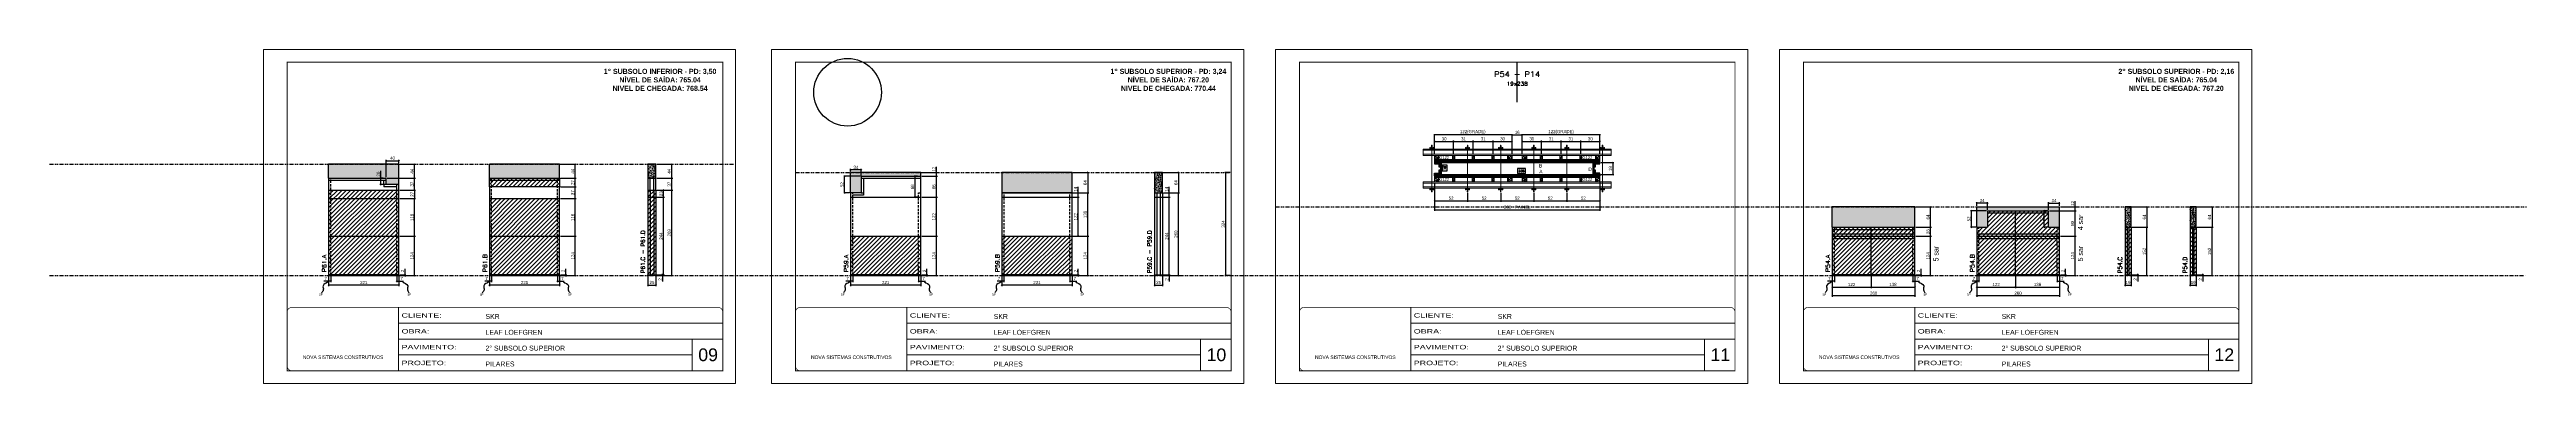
# Model space of a CAD drawing. Extents: x 13741 to 27878, y -21631 to 6985.
# Drawn here: x 13741 to 21531, y 3638 to 4688 of the extents above; entities that cross this region are included whole.
import ezdxf
from ezdxf.enums import TextEntityAlignment as Align

# ---------------------------------------------------------------- set-up
doc = ezdxf.new("R2010")
doc.units = 0
for name, pattern in [('CONTINUO', [0]), ('DASHED', [0.75, 0.5, -0.25]), ('DIVIDE2', [0.625, 0.25, -0.125, 0, -0.125, 0, -0.125]), ('HIDDEN', [0.375, 0.25, -0.125])]:
    doc.linetypes.add(name, pattern=pattern)
for name, color, linetype, lineweight in [('CARIMBO', 255, 'Continuous', 9), ('Folhas', 255, 'Continuous', 9), ('Hachura', 251, 'Continuous', 9), ('Madeira', 126, 'Continuous', 18), ('Perfil Metálico', 224, 'Continuous', 18), ('SARRAFO DE PRESSAO', 251, 'DASHED', 9), ('Texto Seção', 7, 'Continuous', 15)]:
    doc.layers.add(name, color=color, linetype=linetype, lineweight=lineweight)
for name, color, linetype in [('CHAPA', 1, 'Continuous'), ('COTA', 241, 'Continuous'), ('NOMENCLATURA', 7, 'Continuous'), ('Nível', 160, 'Continuous'), ('Painéis', 200, 'Continuous'), ('SARR_2.2x7', 40, 'Continuous'), ('SARRAFO', 251, 'Continuous'), ('Sarrafo de Pressão', 42, 'HIDDEN'), ('texto', 7, 'Continuous'), ('Texto de Titulo', 7, 'Continuous'), ('Texto Qtd Sarr', 242, 'Continuous'), ('TEXTO_GERAL', 7, 'Continuous')]:
    doc.layers.add(name, color=color, linetype=linetype)
doc.styles.add('ARIAL', font='arial.ttf')
doc.styles.add('ARIAL_NARROW', font='ARIALN.TTF', dxfattribs={"height": 0.2})
doc.styles.add('COTA TECNICA', font='techl___.ttf', dxfattribs={"height": 10})
doc.styles.add('COTA TECNICA 2X', font='techl___.ttf', dxfattribs={"height": 10})
doc.styles.add('COTA TECNICA-50', font='techl___.ttf', dxfattribs={"height": 10})
doc.styles.add('REGUA-120', font='ROMANS.shx', dxfattribs={"height": 15})
doc.styles.add('ROMANC', font='techb___.ttf', dxfattribs={"height": 2.5})
doc.styles.add('ROMANS', font='romans.shx')
doc.styles.add('SANSSERIF', font='sas_____.pfb')
doc.styles.get("Standard").update_dxf_attribs({"font": 'arial.ttf'})
doc.styles.add('Tecnologia', font='')
doc.styles.get('Tecnologia').set_extended_font_data('Forgotten Futurist')
doc.dimstyles.new('COTA PAINEL-50', dxfattribs={"dimtxt": 10, "dimasz": 3, "dimexe": 3, "dimexo": 3, "dimgap": 3, "dimtad": 1, "dimdec": 1, "dimzin": 12, "dimdsep": 46, "dimtxsty": 'COTA TECNICA-50', "dimblk1": 'OBLIQUE', "dimblk2": 'OBLIQUE', "dimsah": 1, "dimcen": 0.9, "dimclrd": 4, "dimclre": 4, "dimclrt": 240, "dimadec": 1, "dimazin": 3, "dimtfac": 1, "dimtdec": 1, "dimtmove": 0, "dimatfit": 3, "dimfxl": 1, "dimtolj": 1, "dimtzin": 12, "dimarcsym": 0})
doc.dimstyles.new('PAINEL', dxfattribs={"dimtxt": 10, "dimasz": 3, "dimexe": 3, "dimexo": 3, "dimgap": 3, "dimtad": 1, "dimdec": 1, "dimzin": 12, "dimdsep": 46, "dimtxsty": 'COTA TECNICA', "dimblk1": 'OBLIQUE', "dimblk2": 'OBLIQUE', "dimsah": 1, "dimcen": 0.9, "dimclrd": 4, "dimclre": 4, "dimclrt": 240, "dimadec": 1, "dimazin": 3, "dimtfac": 1, "dimtdec": 1, "dimtmove": 0, "dimatfit": 3, "dimfxl": 1, "dimtolj": 1, "dimtzin": 12, "dimarcsym": 0})
doc.dimstyles.new('SECAO PILAR', dxfattribs={"dimtxt": 10, "dimasz": 3, "dimexe": 3, "dimexo": 3, "dimgap": 3, "dimtad": 1, "dimdec": 1, "dimlfac": 0.5, "dimzin": 12, "dimdsep": 46, "dimtxsty": 'COTA TECNICA 2X', "dimblk1": 'OBLIQUE', "dimblk2": 'OBLIQUE', "dimsah": 1, "dimcen": 0.9, "dimclrd": 256, "dimclre": 256, "dimclrt": 256, "dimadec": 1, "dimazin": 3, "dimtfac": 1, "dimtdec": 1, "dimtmove": 0, "dimatfit": 3, "dimfxl": 1, "dimtolj": 1, "dimtzin": 12, "dimarcsym": 0})
doc.dimstyles.new('SECÇÃO 2', dxfattribs={"dimtxt": 7, "dimasz": 6, "dimexe": 0.18, "dimexo": 2, "dimgap": -4, "dimtad": 3, "dimdec": 1, "dimlfac": 0.5, "dimzin": 12, "dimdsep": 46, "dimtxsty": 'ROMANS', "dimblk": 'ARCHTICK', "dimcen": 0.09, "dimse1": 1, "dimse2": 1, "dimsd1": 1, "dimsd2": 1, "dimclrd": 180, "dimclre": 5, "dimclrt": 1, "dimadec": 0, "dimazin": 3, "dimtfac": 1, "dimtdec": 1, "dimtofl": 0, "dimtmove": 0, "dimatfit": 3, "dimldrblk": 'ARCHTICK', "dimfxl": 1, "dimtolj": 1, "dimtzin": 0, "dimarcsym": 0})
doc.dimstyles.get("Standard").update_dxf_attribs({"dimtxt": 0.18, "dimasz": 0.18, "dimexe": 0.18, "dimexo": 0.0625, "dimgap": 0.09, "dimtad": 0, "dimtih": 1, "dimtoh": 1, "dimdec": 4, "dimzin": 0, "dimdsep": 46, "dimtxsty": 'Standard', "dimcen": 0.09, "dimadec": 0, "dimazin": 0, "dimtfac": 1, "dimtdec": 4, "dimtofl": 0, "dimtmove": 0, "dimatfit": 3, "dimfxl": 1, "dimtolj": 1, "dimtzin": 0, "dimarcsym": 0})
pattern_1 = [(225, (8973.0154, -18597.0914), (1.12253202, -1.12253202), [])]

# ---------------------------------------------------------------- blocks, each defined once
blk = doc.blocks.new('9999999999')
at = {"color": 30, "linetype": 'CONTINUO'}
for p, q in [((98564.6, 34230.2), (98564.6, 34429.4)), ((98564.6, 34379.6), (99584, 34379.6)), ((98564.6, 34329.8), (99488, 34329.8)), ((98564.6, 34280), (99488, 34280)), ((99584, 34329.8), (99488, 34329.8)), ((99488, 34329.8), (99488, 34230.2))]:
    blk.add_line(p, q, dxfattribs=at)
at = {"color": 30, "linetype": 'CONTINUO', "const_width": 2}
blk.add_lwpolyline([(99584, 34230.2), (99584, 34414.4, 0.414214), (99569, 34429.4), (98229, 34429.4, 0.414214), (98214, 34414.4), (98214, 34245.2, 0.414214), (98229, 34230.2), (99584, 34230.2)], format="xyb", dxfattribs=at)
at = {"layer": 'Folhas'}
blk.add_lwpolyline([(98139, 34190.2), (99624, 34190.2), (99624, 35240.2), (98139, 35240.2)], close=True, dxfattribs=at)
at = {"layer": 'Folhas', "color": 30, "const_width": 3}
blk.add_lwpolyline([(98214, 34230.2), (99584, 34230.2), (99584, 35200.2), (98214, 35200.2)], close=True, dxfattribs=at)
at = {"color": 7, "linetype": 'Continuous', "ltscale": 5, "style": 'ARIAL'}
for s, height, p in [('SKR', 15.48, (98837.7, 34393.1)), ('LEAF LOEFGREN', 15.483, (98837.7, 34343.3)), ('NOVA SISTEMAS CONSTRUTIVOS', 11.059, (98263.2, 34267.2)), ('2° SUBSOLO SUPERIOR', 15.483, (98837.7, 34293.5)), ('PILARES', 15.48, (98837.7, 34243.7))]:
    blk.add_text(s, height=height, dxfattribs=at).set_placement(p)
at = {"layer": 'Folhas', "color": 7, "style": 'Tecnologia', "width": 1.5}
for s, p in [('OBRA:', (98573.7, 34347.3)), ('CLIENTE:', (98573.7, 34397.2)), ('PAVIMENTO:', (98573.7, 34297.5)), ('PROJETO:', (98573.7, 34247.7))]:
    blk.add_text(s, height=14, dxfattribs=at).set_placement(p)
blk = doc.blocks.new('_Oblique')
at = {"color": 0, "linetype": 'ByBlock', "lineweight": -2}
blk.add_line((-0.5, -0.5), (0.5, 0.5), dxfattribs=at)
blk = doc.blocks.new('*D1001')
at = {"layer": 'COTA', "color": 4, "lineweight": -2, "transparency": 16777216}
for p, q in [((14618.9, 3975.9), (14618.9, 3944)), ((14839.9, 3975.9), (14839.9, 3944)), ((14839.9, 3947), (14618.9, 3947))]:
    blk.add_line(p, q, dxfattribs=at)
at = {"layer": 'Defpoints', "color": 0, "transparency": 16777216}
for p in [(14618.9, 3978.9), (14839.9, 3978.9), (14618.9, 3947)]:
    blk.add_point(p, dxfattribs=at)
at = {"layer": 'COTA', "color": 4, "lineweight": -2, "transparency": 16777216, "xscale": 3, "yscale": 3, "zscale": 3, "rotation": 180}
blk.add_blockref('_Oblique', (14618.9, 3947), dxfattribs=at)
at = {"layer": 'COTA', "color": 4, "lineweight": -2, "transparency": 16777216, "xscale": 3, "yscale": 3, "zscale": 3}
blk.add_blockref('_Oblique', (14839.9, 3947), dxfattribs=at)
at = {"layer": 'COTA', "color": 240, "transparency": 16777216, "insert": (14729.4, 3955), "char_height": 10, "attachment_point": 5, "style": 'COTA TECNICA'}
blk.add_mtext('\\A1;221', dxfattribs=at)
blk = doc.blocks.new('*D1002')
at = {"layer": 'COTA', "color": 4, "lineweight": -2, "transparency": 16777216}
for p, q in [((14832.9, 3975.9), (14832.9, 3956.6)), ((14839.9, 3973.9), (14839.9, 3956.6)), ((14832.9, 3959.6), (14839.9, 3959.6)), ((14839.9, 3959.6), (14854.6, 3959.6))]:
    blk.add_line(p, q, dxfattribs=at)
at = {"layer": 'Defpoints', "color": 0, "transparency": 16777216}
for p in [(14832.9, 3978.9), (14839.9, 3976.9), (14839.9, 3959.6)]:
    blk.add_point(p, dxfattribs=at)
at = {"layer": 'COTA', "color": 4, "lineweight": -2, "transparency": 16777216, "xscale": 3, "yscale": 3, "zscale": 3, "rotation": 180}
blk.add_blockref('_Oblique', (14832.9, 3959.6), dxfattribs=at)
at = {"layer": 'COTA', "color": 4, "lineweight": -2, "transparency": 16777216, "xscale": 3, "yscale": 3, "zscale": 3}
blk.add_blockref('_Oblique', (14839.9, 3959.6), dxfattribs=at)
at = {"layer": 'COTA', "color": 240, "transparency": 16777216, "insert": (14848.7, 3967.7), "char_height": 10, "attachment_point": 5, "style": 'COTA TECNICA-50'}
blk.add_mtext('\\A1;7', dxfattribs=at)
blk = doc.blocks.new('*D1003')
at = {"layer": 'COTA', "color": 4, "lineweight": -2, "transparency": 16777216}
for p, q in [((14618.9, 3973.9), (14618.9, 3956.6)), ((14625.9, 3975.9), (14625.9, 3956.6)), ((14618.9, 3959.6), (14604.1, 3959.6)), ((14625.9, 3959.6), (14618.9, 3959.6))]:
    blk.add_line(p, q, dxfattribs=at)
at = {"layer": 'Defpoints', "color": 0, "transparency": 16777216}
for p in [(14618.9, 3976.9), (14625.9, 3978.9), (14618.9, 3959.6)]:
    blk.add_point(p, dxfattribs=at)
at = {"layer": 'COTA', "color": 4, "lineweight": -2, "transparency": 16777216, "xscale": 3, "yscale": 3, "zscale": 3, "rotation": 180}
blk.add_blockref('_Oblique', (14618.9, 3959.6), dxfattribs=at)
at = {"layer": 'COTA', "color": 4, "lineweight": -2, "transparency": 16777216, "xscale": 3, "yscale": 3, "zscale": 3}
blk.add_blockref('_Oblique', (14625.9, 3959.6), dxfattribs=at)
at = {"layer": 'COTA', "color": 240, "transparency": 16777216, "insert": (14610, 3967.7), "char_height": 10, "attachment_point": 5, "style": 'COTA TECNICA-50'}
blk.add_mtext('\\A1;7', dxfattribs=at)
blk = doc.blocks.new('*D1004')
at = {"layer": 'COTA', "color": 4, "lineweight": -2, "transparency": 16777216}
for p, q in [((14842.9, 3978.9), (14862.1, 3978.9)), ((14842.9, 3976.9), (14862.1, 3976.9)), ((14859.1, 3978.9), (14859.1, 3997.7)), ((14859.1, 3976.9), (14859.1, 3978.9)), ((14859.1, 3976.9), (14859.1, 3973.9))]:
    blk.add_line(p, q, dxfattribs=at)
at = {"layer": 'Defpoints', "color": 0, "transparency": 16777216}
for p in [(14839.9, 3978.9), (14839.9, 3976.9), (14859.1, 3976.9)]:
    blk.add_point(p, dxfattribs=at)
at = {"layer": 'COTA', "color": 4, "lineweight": -2, "transparency": 16777216, "xscale": 3, "yscale": 3, "zscale": 3}
for p, rotation in [((14859.1, 3978.9), 270), ((14859.1, 3976.9), 90)]:
    blk.add_blockref('_Oblique', p, dxfattribs=dict(at, rotation=rotation))
at = {"layer": 'COTA', "color": 240, "transparency": 16777216, "insert": (14851.1, 3991.6), "char_height": 10, "attachment_point": 5, "rotation": 90, "style": 'COTA TECNICA-50'}
blk.add_mtext('\\A1;2', dxfattribs=at)
blk = doc.blocks.new('*D1009')
at = {"layer": 'COTA', "color": 4, "lineweight": -2, "transparency": 16777216}
for p, q in [((14842.9, 4326.9), (14892.2, 4326.9)), ((14889.2, 4282.9), (14889.2, 4326.9)), ((14802.9, 4282.9), (14892.2, 4282.9))]:
    blk.add_line(p, q, dxfattribs=at)
at = {"layer": 'Defpoints', "color": 0, "transparency": 16777216}
for p in [(14839.9, 4326.9), (14889.2, 4326.9), (14799.9, 4282.9)]:
    blk.add_point(p, dxfattribs=at)
at = {"layer": 'COTA', "color": 4, "lineweight": -2, "transparency": 16777216, "xscale": 3, "yscale": 3, "zscale": 3}
for p, rotation in [((14889.2, 4326.9), 90), ((14889.2, 4282.9), 270)]:
    blk.add_blockref('_Oblique', p, dxfattribs=dict(at, rotation=rotation))
at = {"layer": 'COTA', "color": 240, "transparency": 16777216, "insert": (14881.2, 4304.9), "char_height": 10, "attachment_point": 5, "rotation": 90, "style": 'COTA TECNICA-50'}
blk.add_mtext('\\A1;44', dxfattribs=at)
blk = doc.blocks.new('*D1005')
at = {"layer": 'COTA', "color": 4, "lineweight": -2, "transparency": 16777216}
for p, q in [((14842.9, 4218.9), (14892.2, 4218.9)), ((14889.2, 4100.9), (14889.2, 4218.9)), ((14842.9, 4100.9), (14892.2, 4100.9))]:
    blk.add_line(p, q, dxfattribs=at)
at = {"layer": 'Defpoints', "color": 0, "transparency": 16777216}
for p in [(14839.9, 4218.9), (14889.2, 4218.9), (14839.9, 4100.9)]:
    blk.add_point(p, dxfattribs=at)
at = {"layer": 'COTA', "color": 4, "lineweight": -2, "transparency": 16777216, "xscale": 3, "yscale": 3, "zscale": 3}
for p, rotation in [((14889.2, 4218.9), 90), ((14889.2, 4100.9), 270)]:
    blk.add_blockref('_Oblique', p, dxfattribs=dict(at, rotation=rotation))
at = {"layer": 'COTA', "color": 240, "transparency": 16777216, "insert": (14881.1, 4159.9), "char_height": 10, "attachment_point": 5, "rotation": 90, "style": 'COTA TECNICA-50'}
blk.add_mtext('\\A1;118', dxfattribs=at)
blk = doc.blocks.new('*D1010')
at = {"layer": 'COTA', "color": 4, "linetype": 'ByBlock', "lineweight": -2, "transparency": 16777216}
for p, q in [((14842.9, 4100.9), (14892.2, 4100.9)), ((14889.2, 3976.9), (14889.2, 4100.9)), ((14842.9, 3976.9), (14892.2, 3976.9))]:
    blk.add_line(p, q, dxfattribs=at)
at = {"layer": 'Defpoints', "color": 0, "linetype": 'ByBlock', "transparency": 16777216}
for p in [(14839.9, 4100.9), (14889.2, 4100.9), (14839.9, 3976.9)]:
    blk.add_point(p, dxfattribs=at)
at = {"layer": 'COTA', "color": 4, "linetype": 'ByBlock', "lineweight": -2, "transparency": 16777216, "xscale": 3, "yscale": 3, "zscale": 3}
for p, rotation in [((14889.2, 4100.9), 90), ((14889.2, 3976.9), 270)]:
    blk.add_blockref('_Oblique', p, dxfattribs=dict(at, rotation=rotation))
at = {"layer": 'COTA', "color": 240, "linetype": 'ByBlock', "transparency": 16777216, "insert": (14881.2, 4038.9), "char_height": 10, "attachment_point": 5, "rotation": 90, "style": 'COTA TECNICA'}
blk.add_mtext('\\A1;124', dxfattribs=at)
blk = doc.blocks.new('*D1011')
at = {"layer": 'COTA', "color": 4, "linetype": 'ByBlock', "lineweight": -2, "transparency": 16777216}
for p, q in [((14842.9, 4100.9), (14892.2, 4100.9)), ((14889.2, 3976.9), (14889.2, 4100.9)), ((14842.9, 3976.9), (14892.2, 3976.9))]:
    blk.add_line(p, q, dxfattribs=at)
at = {"layer": 'Defpoints', "color": 0, "linetype": 'ByBlock', "transparency": 16777216}
for p in [(14839.9, 4100.9), (14889.2, 4100.9), (14839.9, 3976.9)]:
    blk.add_point(p, dxfattribs=at)
at = {"layer": 'COTA', "color": 4, "linetype": 'ByBlock', "lineweight": -2, "transparency": 16777216, "xscale": 3, "yscale": 3, "zscale": 3}
for p, rotation in [((14889.2, 4100.9), 90), ((14889.2, 3976.9), 270)]:
    blk.add_blockref('_Oblique', p, dxfattribs=dict(at, rotation=rotation))
at = {"layer": 'COTA', "color": 240, "linetype": 'ByBlock', "transparency": 16777216, "insert": (14881.2, 4038.9), "char_height": 10, "attachment_point": 5, "rotation": 90, "style": 'COTA TECNICA'}
blk.add_mtext('\\A1;124', dxfattribs=at)
blk = doc.blocks.new('*D1006')
at = {"layer": 'COTA', "color": 4, "lineweight": -2, "transparency": 16777216}
for p, q in [((15623.2, 3975.9), (15623.2, 3944)), ((15648.2, 3975.9), (15648.2, 3944)), ((15623.2, 3947), (15648.2, 3947))]:
    blk.add_line(p, q, dxfattribs=at)
at = {"layer": 'Defpoints', "color": 0, "transparency": 16777216}
for p in [(15623.2, 3978.9), (15648.2, 3978.9), (15648.2, 3947)]:
    blk.add_point(p, dxfattribs=at)
at = {"layer": 'COTA', "color": 4, "lineweight": -2, "transparency": 16777216, "xscale": 3, "yscale": 3, "zscale": 3, "rotation": 180}
blk.add_blockref('_Oblique', (15623.2, 3947), dxfattribs=at)
at = {"layer": 'COTA', "color": 4, "lineweight": -2, "transparency": 16777216, "xscale": 3, "yscale": 3, "zscale": 3}
blk.add_blockref('_Oblique', (15648.2, 3947), dxfattribs=at)
at = {"layer": 'COTA', "color": 240, "transparency": 16777216, "insert": (15635.7, 3955.1), "char_height": 10, "attachment_point": 5, "style": 'COTA TECNICA'}
blk.add_mtext('\\A1;25', dxfattribs=at)
blk = doc.blocks.new('*D1007')
at = {"layer": 'COTA', "color": 4, "lineweight": -2, "transparency": 16777216}
for p, q in [((15651.2, 3978.9), (15672.4, 3978.9)), ((15651.2, 3976.9), (15672.4, 3976.9)), ((15669.4, 3978.9), (15669.4, 3981.9)), ((15669.4, 3978.9), (15669.4, 3976.9)), ((15669.4, 3976.9), (15669.4, 3958.7))]:
    blk.add_line(p, q, dxfattribs=at)
at = {"layer": 'Defpoints', "color": 0, "transparency": 16777216}
for p in [(15648.2, 3978.9), (15648.2, 3976.9), (15669.4, 3978.9)]:
    blk.add_point(p, dxfattribs=at)
at = {"layer": 'COTA', "color": 4, "lineweight": -2, "transparency": 16777216, "xscale": 3, "yscale": 3, "zscale": 3}
for p, rotation in [((15669.4, 3978.9), 270), ((15669.4, 3976.9), 90)]:
    blk.add_blockref('_Oblique', p, dxfattribs=dict(at, rotation=rotation))
at = {"layer": 'COTA', "color": 240, "transparency": 16777216, "insert": (15661.4, 3964.8), "char_height": 10, "attachment_point": 5, "rotation": 90, "style": 'COTA TECNICA-50'}
blk.add_mtext('\\A1;2', dxfattribs=at)
blk = doc.blocks.new('*D1008')
at = {"layer": 'COTA', "color": 4, "lineweight": -2, "transparency": 16777216}
for p, q in [((15651.2, 4245.9), (15701.2, 4245.9)), ((15698.2, 3976.9), (15698.2, 4245.9)), ((15651.2, 3976.9), (15701.2, 3976.9))]:
    blk.add_line(p, q, dxfattribs=at)
at = {"layer": 'Defpoints', "color": 0, "transparency": 16777216}
for p in [(15648.2, 4245.9), (15698.2, 4245.9), (15648.2, 3976.9)]:
    blk.add_point(p, dxfattribs=at)
at = {"layer": 'COTA', "color": 4, "lineweight": -2, "transparency": 16777216, "xscale": 3, "yscale": 3, "zscale": 3}
for p, rotation in [((15698.2, 4245.9), 90), ((15698.2, 3976.9), 270)]:
    blk.add_blockref('_Oblique', p, dxfattribs=dict(at, rotation=rotation))
at = {"layer": 'COTA', "color": 240, "transparency": 16777216, "insert": (15690.1, 4111.4), "char_height": 10, "attachment_point": 5, "rotation": 90, "style": 'COTA TECNICA-50'}
blk.add_mtext('\\A1;269', dxfattribs=at)
blk = doc.blocks.new('*D1012')
at = {"layer": 'COTA', "color": 4, "lineweight": -2, "transparency": 16777216}
for p, q in [((15651.2, 4222.9), (15675.5, 4222.9)), ((15672.5, 3978.9), (15672.5, 4222.9)), ((15651.2, 3978.9), (15675.5, 3978.9))]:
    blk.add_line(p, q, dxfattribs=at)
at = {"layer": 'Defpoints', "color": 0, "transparency": 16777216}
for p in [(15648.2, 4222.9), (15672.5, 4222.9), (15648.2, 3978.9)]:
    blk.add_point(p, dxfattribs=at)
at = {"layer": 'COTA', "color": 4, "lineweight": -2, "transparency": 16777216, "xscale": 3, "yscale": 3, "zscale": 3}
for p, rotation in [((15672.5, 4222.9), 90), ((15672.5, 3978.9), 270)]:
    blk.add_blockref('_Oblique', p, dxfattribs=dict(at, rotation=rotation))
at = {"layer": 'COTA', "color": 240, "transparency": 16777216, "insert": (15664.4, 4100.9), "char_height": 10, "attachment_point": 5, "rotation": 90, "style": 'COTA TECNICA'}
blk.add_mtext('\\A1;244', dxfattribs=at)
blk = doc.blocks.new('*D1013')
at = {"layer": 'COTA', "color": 4, "lineweight": -2, "transparency": 16777216}
for p, q in [((15651.2, 4245.9), (15675.5, 4245.9)), ((15651.2, 4222.9), (15675.5, 4222.9)), ((15672.5, 4222.9), (15672.5, 4245.9))]:
    blk.add_line(p, q, dxfattribs=at)
at = {"layer": 'Defpoints', "color": 0, "transparency": 16777216}
for p in [(15648.2, 4245.9), (15648.2, 4222.9), (15672.5, 4245.9)]:
    blk.add_point(p, dxfattribs=at)
at = {"layer": 'COTA', "color": 4, "lineweight": -2, "transparency": 16777216, "xscale": 3, "yscale": 3, "zscale": 3}
for p, rotation in [((15672.5, 4245.9), 90), ((15672.5, 4222.9), 270)]:
    blk.add_blockref('_Oblique', p, dxfattribs=dict(at, rotation=rotation))
at = {"layer": 'COTA', "color": 240, "transparency": 16777216, "insert": (15664.3, 4234.4), "char_height": 10, "attachment_point": 5, "rotation": 90, "style": 'COTA TECNICA'}
blk.add_mtext('\\A1;23', dxfattribs=at)
blk = doc.blocks.new('*D1014')
at = {"layer": 'COTA', "color": 4, "lineweight": -2, "transparency": 16777216}
for p, q in [((15651.2, 4326.9), (15700.9, 4326.9)), ((15697.9, 4282.8), (15697.9, 4326.9)), ((15651.2, 4282.8), (15700.9, 4282.8))]:
    blk.add_line(p, q, dxfattribs=at)
at = {"layer": 'Defpoints', "color": 0, "transparency": 16777216}
for p in [(15648.2, 4326.9), (15697.9, 4326.9), (15648.2, 4282.8)]:
    blk.add_point(p, dxfattribs=at)
at = {"layer": 'COTA', "color": 4, "lineweight": -2, "transparency": 16777216, "xscale": 3, "yscale": 3, "zscale": 3}
for p, rotation in [((15697.9, 4326.9), 90), ((15697.9, 4282.8), 270)]:
    blk.add_blockref('_Oblique', p, dxfattribs=dict(at, rotation=rotation))
at = {"layer": 'COTA', "color": 240, "transparency": 16777216, "insert": (15689.8, 4304.8), "char_height": 10, "attachment_point": 5, "rotation": 90, "style": 'COTA TECNICA'}
blk.add_mtext('\\A1;44', dxfattribs=at)
blk = doc.blocks.new('*D1015')
at = {"layer": 'COTA', "color": 4, "lineweight": -2, "transparency": 16777216}
for p, q in [((15651.2, 4282.8), (15700.9, 4282.8)), ((15651.2, 4245.8), (15700.9, 4245.8)), ((15697.9, 4245.8), (15697.9, 4282.8))]:
    blk.add_line(p, q, dxfattribs=at)
at = {"layer": 'Defpoints', "color": 0, "transparency": 16777216}
for p in [(15648.2, 4282.8), (15648.2, 4245.8), (15697.9, 4282.8)]:
    blk.add_point(p, dxfattribs=at)
at = {"layer": 'COTA', "color": 4, "lineweight": -2, "transparency": 16777216, "xscale": 3, "yscale": 3, "zscale": 3}
for p, rotation in [((15697.9, 4282.8), 90), ((15697.9, 4245.8), 270)]:
    blk.add_blockref('_Oblique', p, dxfattribs=dict(at, rotation=rotation))
at = {"layer": 'COTA', "color": 240, "transparency": 16777216, "insert": (15689.7, 4264.3), "char_height": 10, "attachment_point": 5, "rotation": 90, "style": 'COTA TECNICA'}
blk.add_mtext('\\A1;37', dxfattribs=at)
blk = doc.blocks.new('*D1016')
at = {"layer": 'COTA', "color": 4, "lineweight": -2, "transparency": 16777216}
for p, q in [((14802.9, 4282.9), (14892.2, 4282.9)), ((14842.9, 4245.9), (14892.2, 4245.9)), ((14889.2, 4245.9), (14889.2, 4282.9))]:
    blk.add_line(p, q, dxfattribs=at)
at = {"layer": 'Defpoints', "color": 0, "transparency": 16777216}
for p in [(14799.9, 4282.9), (14839.9, 4245.9), (14889.2, 4282.9)]:
    blk.add_point(p, dxfattribs=at)
at = {"layer": 'COTA', "color": 4, "lineweight": -2, "transparency": 16777216, "xscale": 3, "yscale": 3, "zscale": 3}
for p, rotation in [((14889.2, 4282.9), 90), ((14889.2, 4245.9), 270)]:
    blk.add_blockref('_Oblique', p, dxfattribs=dict(at, rotation=rotation))
at = {"layer": 'COTA', "color": 240, "transparency": 16777216, "insert": (14881, 4264.4), "char_height": 10, "attachment_point": 5, "rotation": 90, "style": 'COTA TECNICA'}
blk.add_mtext('\\A1;37', dxfattribs=at)
blk = doc.blocks.new('*D1017')
at = {"layer": 'COTA', "color": 4, "lineweight": -2, "transparency": 16777216}
for p, q in [((14842.9, 4245.9), (14892.2, 4245.9)), ((14842.9, 4218.9), (14892.2, 4218.9)), ((14889.2, 4245.9), (14889.2, 4218.9))]:
    blk.add_line(p, q, dxfattribs=at)
at = {"layer": 'Defpoints', "color": 0, "transparency": 16777216}
for p in [(14839.9, 4245.9), (14839.9, 4218.9), (14889.2, 4218.9)]:
    blk.add_point(p, dxfattribs=at)
at = {"layer": 'COTA', "color": 4, "lineweight": -2, "transparency": 16777216, "xscale": 3, "yscale": 3, "zscale": 3}
for p, rotation in [((14889.2, 4245.9), 90), ((14889.2, 4218.9), 270)]:
    blk.add_blockref('_Oblique', p, dxfattribs=dict(at, rotation=rotation))
at = {"layer": 'COTA', "color": 240, "transparency": 16777216, "insert": (14881.2, 4232.4), "char_height": 10, "attachment_point": 5, "rotation": 90, "style": 'COTA TECNICA'}
blk.add_mtext('\\A1;27', dxfattribs=at)
blk = doc.blocks.new('*D1018')
at = {"layer": 'COTA', "color": 4, "lineweight": -2, "transparency": 16777216}
for p, q in [((14799.9, 4285.9), (14799.9, 4341)), ((14799.9, 4338), (14839.9, 4338)), ((14839.9, 4329.9), (14839.9, 4341))]:
    blk.add_line(p, q, dxfattribs=at)
at = {"layer": 'Defpoints', "color": 0, "transparency": 16777216}
for p in [(14839.9, 4338), (14839.9, 4326.9), (14799.9, 4282.9)]:
    blk.add_point(p, dxfattribs=at)
at = {"layer": 'COTA', "color": 4, "lineweight": -2, "transparency": 16777216, "xscale": 3, "yscale": 3, "zscale": 3, "rotation": 180}
blk.add_blockref('_Oblique', (14799.9, 4338), dxfattribs=at)
at = {"layer": 'COTA', "color": 4, "lineweight": -2, "transparency": 16777216, "xscale": 3, "yscale": 3, "zscale": 3}
blk.add_blockref('_Oblique', (14839.9, 4338), dxfattribs=at)
at = {"layer": 'COTA', "color": 240, "transparency": 16777216, "insert": (14819.9, 4346.1), "char_height": 10, "attachment_point": 5, "style": 'COTA TECNICA'}
blk.add_mtext('\\A1;40', dxfattribs=at)
blk = doc.blocks.new('*D1019')
at = {"layer": 'COTA', "color": 4, "lineweight": -2, "transparency": 16777216}
for p, q in [((14783.1, 4282.9), (14783.1, 4306.1)), ((14789.9, 4282.9), (14780.1, 4282.9)), ((14789.9, 4262.9), (14780.1, 4262.9)), ((14783.1, 4262.9), (14783.1, 4282.9))]:
    blk.add_line(p, q, dxfattribs=at)
at = {"layer": 'Defpoints', "color": 0, "transparency": 16777216}
for p in [(14783.1, 4282.9), (14792.9, 4282.9), (14792.9, 4262.9)]:
    blk.add_point(p, dxfattribs=at)
at = {"layer": 'COTA', "color": 4, "lineweight": -2, "transparency": 16777216, "xscale": 3, "yscale": 3, "zscale": 3}
for p, rotation in [((14783.1, 4282.9), 90), ((14783.1, 4262.9), 270)]:
    blk.add_blockref('_Oblique', p, dxfattribs=dict(at, rotation=rotation))
at = {"layer": 'COTA', "color": 240, "transparency": 16777216, "insert": (14775, 4296), "char_height": 10, "attachment_point": 5, "rotation": 90, "style": 'COTA TECNICA'}
blk.add_mtext('\\A1;20', dxfattribs=at)
blk = doc.blocks.new('*D1020')
at = {"layer": 'COTA', "color": 4, "lineweight": -2, "transparency": 16777216}
for p, q in [((15124.4, 3975.9), (15124.4, 3944)), ((15345.4, 3975.9), (15345.4, 3944)), ((15345.4, 3947), (15124.4, 3947))]:
    blk.add_line(p, q, dxfattribs=at)
at = {"layer": 'Defpoints', "color": 0, "transparency": 16777216}
for p in [(15124.4, 3978.9), (15345.4, 3978.9), (15124.4, 3947)]:
    blk.add_point(p, dxfattribs=at)
at = {"layer": 'COTA', "color": 4, "lineweight": -2, "transparency": 16777216, "xscale": 3, "yscale": 3, "zscale": 3, "rotation": 180}
blk.add_blockref('_Oblique', (15124.4, 3947), dxfattribs=at)
at = {"layer": 'COTA', "color": 4, "lineweight": -2, "transparency": 16777216, "xscale": 3, "yscale": 3, "zscale": 3}
blk.add_blockref('_Oblique', (15345.4, 3947), dxfattribs=at)
at = {"layer": 'COTA', "color": 240, "transparency": 16777216, "insert": (15234.9, 3955), "char_height": 10, "attachment_point": 5, "style": 'COTA TECNICA'}
blk.add_mtext('\\A1;221', dxfattribs=at)
blk = doc.blocks.new('*D1021')
at = {"layer": 'COTA', "color": 4, "lineweight": -2, "transparency": 16777216}
for p, q in [((15338.4, 3975.9), (15338.4, 3956.6)), ((15345.4, 3973.9), (15345.4, 3956.6)), ((15338.4, 3959.6), (15345.4, 3959.6)), ((15345.4, 3959.6), (15360.1, 3959.6))]:
    blk.add_line(p, q, dxfattribs=at)
at = {"layer": 'Defpoints', "color": 0, "transparency": 16777216}
for p in [(15338.4, 3978.9), (15345.4, 3976.9), (15345.4, 3959.6)]:
    blk.add_point(p, dxfattribs=at)
at = {"layer": 'COTA', "color": 4, "lineweight": -2, "transparency": 16777216, "xscale": 3, "yscale": 3, "zscale": 3, "rotation": 180}
blk.add_blockref('_Oblique', (15338.4, 3959.6), dxfattribs=at)
at = {"layer": 'COTA', "color": 4, "lineweight": -2, "transparency": 16777216, "xscale": 3, "yscale": 3, "zscale": 3}
blk.add_blockref('_Oblique', (15345.4, 3959.6), dxfattribs=at)
at = {"layer": 'COTA', "color": 240, "transparency": 16777216, "insert": (15354.2, 3967.7), "char_height": 10, "attachment_point": 5, "style": 'COTA TECNICA-50'}
blk.add_mtext('\\A1;7', dxfattribs=at)
blk = doc.blocks.new('*D1022')
at = {"layer": 'COTA', "color": 4, "lineweight": -2, "transparency": 16777216}
for p, q in [((15124.4, 3973.9), (15124.4, 3956.6)), ((15131.4, 3975.9), (15131.4, 3956.6)), ((15124.4, 3959.6), (15109.7, 3959.6)), ((15131.4, 3959.6), (15124.4, 3959.6))]:
    blk.add_line(p, q, dxfattribs=at)
at = {"layer": 'Defpoints', "color": 0, "transparency": 16777216}
for p in [(15124.4, 3976.9), (15131.4, 3978.9), (15124.4, 3959.6)]:
    blk.add_point(p, dxfattribs=at)
at = {"layer": 'COTA', "color": 4, "lineweight": -2, "transparency": 16777216, "xscale": 3, "yscale": 3, "zscale": 3, "rotation": 180}
blk.add_blockref('_Oblique', (15124.4, 3959.6), dxfattribs=at)
at = {"layer": 'COTA', "color": 4, "lineweight": -2, "transparency": 16777216, "xscale": 3, "yscale": 3, "zscale": 3}
blk.add_blockref('_Oblique', (15131.4, 3959.6), dxfattribs=at)
at = {"layer": 'COTA', "color": 240, "transparency": 16777216, "insert": (15115.5, 3967.7), "char_height": 10, "attachment_point": 5, "style": 'COTA TECNICA-50'}
blk.add_mtext('\\A1;7', dxfattribs=at)
blk = doc.blocks.new('*D1023')
at = {"layer": 'COTA', "color": 4, "lineweight": -2, "transparency": 16777216}
for p, q in [((15348.4, 3978.9), (15367.6, 3978.9)), ((15348.4, 3976.9), (15367.6, 3976.9)), ((15364.6, 3978.9), (15364.6, 3997.7)), ((15364.6, 3976.9), (15364.6, 3978.9)), ((15364.6, 3976.9), (15364.6, 3973.9))]:
    blk.add_line(p, q, dxfattribs=at)
at = {"layer": 'Defpoints', "color": 0, "transparency": 16777216}
for p in [(15345.4, 3978.9), (15345.4, 3976.9), (15364.6, 3976.9)]:
    blk.add_point(p, dxfattribs=at)
at = {"layer": 'COTA', "color": 4, "lineweight": -2, "transparency": 16777216, "xscale": 3, "yscale": 3, "zscale": 3}
for p, rotation in [((15364.6, 3978.9), 270), ((15364.6, 3976.9), 90)]:
    blk.add_blockref('_Oblique', p, dxfattribs=dict(at, rotation=rotation))
at = {"layer": 'COTA', "color": 240, "transparency": 16777216, "insert": (15356.6, 3991.6), "char_height": 10, "attachment_point": 5, "rotation": 90, "style": 'COTA TECNICA-50'}
blk.add_mtext('\\A1;2', dxfattribs=at)
blk = doc.blocks.new('*D1026')
at = {"layer": 'COTA', "color": 4, "lineweight": -2, "transparency": 16777216}
for p, q in [((15348.4, 4326.9), (15397.7, 4326.9)), ((15394.7, 4282.9), (15394.7, 4326.9)), ((15348.4, 4282.9), (15397.7, 4282.9))]:
    blk.add_line(p, q, dxfattribs=at)
at = {"layer": 'Defpoints', "color": 0, "transparency": 16777216}
for p in [(15345.4, 4326.9), (15394.7, 4326.9), (15345.4, 4282.9)]:
    blk.add_point(p, dxfattribs=at)
at = {"layer": 'COTA', "color": 4, "lineweight": -2, "transparency": 16777216, "xscale": 3, "yscale": 3, "zscale": 3}
for p, rotation in [((15394.7, 4326.9), 90), ((15394.7, 4282.9), 270)]:
    blk.add_blockref('_Oblique', p, dxfattribs=dict(at, rotation=rotation))
at = {"layer": 'COTA', "color": 240, "transparency": 16777216, "insert": (15386.7, 4304.9), "char_height": 10, "attachment_point": 5, "rotation": 90, "style": 'COTA TECNICA-50'}
blk.add_mtext('\\A1;44', dxfattribs=at)
blk = doc.blocks.new('*D1024')
at = {"layer": 'COTA', "color": 4, "lineweight": -2, "transparency": 16777216}
for p, q in [((15348.4, 4218.9), (15397.7, 4218.9)), ((15394.7, 4100.9), (15394.7, 4218.9)), ((15348.4, 4100.9), (15397.7, 4100.9))]:
    blk.add_line(p, q, dxfattribs=at)
at = {"layer": 'Defpoints', "color": 0, "transparency": 16777216}
for p in [(15345.4, 4218.9), (15394.7, 4218.9), (15345.4, 4100.9)]:
    blk.add_point(p, dxfattribs=at)
at = {"layer": 'COTA', "color": 4, "lineweight": -2, "transparency": 16777216, "xscale": 3, "yscale": 3, "zscale": 3}
for p, rotation in [((15394.7, 4218.9), 90), ((15394.7, 4100.9), 270)]:
    blk.add_blockref('_Oblique', p, dxfattribs=dict(at, rotation=rotation))
at = {"layer": 'COTA', "color": 240, "transparency": 16777216, "insert": (15386.7, 4159.9), "char_height": 10, "attachment_point": 5, "rotation": 90, "style": 'COTA TECNICA-50'}
blk.add_mtext('\\A1;118', dxfattribs=at)
blk = doc.blocks.new('*D1025')
at = {"layer": 'COTA', "color": 4, "lineweight": -2, "transparency": 16777216}
for p, q in [((15348.4, 4255.9), (15397.7, 4255.9)), ((15348.4, 4218.9), (15397.7, 4218.9)), ((15394.7, 4218.9), (15394.7, 4255.9))]:
    blk.add_line(p, q, dxfattribs=at)
at = {"layer": 'Defpoints', "color": 0, "transparency": 16777216}
for p in [(15345.4, 4255.9), (15345.4, 4218.9), (15394.7, 4255.9)]:
    blk.add_point(p, dxfattribs=at)
at = {"layer": 'COTA', "color": 4, "lineweight": -2, "transparency": 16777216, "xscale": 3, "yscale": 3, "zscale": 3}
for p, rotation in [((15394.7, 4255.9), 90), ((15394.7, 4218.9), 270)]:
    blk.add_blockref('_Oblique', p, dxfattribs=dict(at, rotation=rotation))
at = {"layer": 'COTA', "color": 240, "transparency": 16777216, "insert": (15386.5, 4237.4), "char_height": 10, "attachment_point": 5, "rotation": 90, "style": 'COTA TECNICA-50'}
blk.add_mtext('\\A1;37', dxfattribs=at)
blk = doc.blocks.new('*D1027')
at = {"layer": 'COTA', "color": 4, "linetype": 'ByBlock', "lineweight": -2, "transparency": 16777216}
for p, q in [((15348.4, 4100.9), (15397.7, 4100.9)), ((15394.7, 3976.9), (15394.7, 4100.9)), ((15348.4, 3976.9), (15397.7, 3976.9))]:
    blk.add_line(p, q, dxfattribs=at)
at = {"layer": 'Defpoints', "color": 0, "linetype": 'ByBlock', "transparency": 16777216}
for p in [(15345.4, 4100.9), (15394.7, 4100.9), (15345.4, 3976.9)]:
    blk.add_point(p, dxfattribs=at)
at = {"layer": 'COTA', "color": 4, "linetype": 'ByBlock', "lineweight": -2, "transparency": 16777216, "xscale": 3, "yscale": 3, "zscale": 3}
for p, rotation in [((15394.7, 4100.9), 90), ((15394.7, 3976.9), 270)]:
    blk.add_blockref('_Oblique', p, dxfattribs=dict(at, rotation=rotation))
at = {"layer": 'COTA', "color": 240, "linetype": 'ByBlock', "transparency": 16777216, "insert": (15386.7, 4038.9), "char_height": 10, "attachment_point": 5, "rotation": 90, "style": 'COTA TECNICA'}
blk.add_mtext('\\A1;124', dxfattribs=at)
blk = doc.blocks.new('*D1028')
at = {"layer": 'COTA', "color": 4, "linetype": 'ByBlock', "lineweight": -2, "transparency": 16777216}
for p, q in [((15348.4, 4100.9), (15397.7, 4100.9)), ((15394.7, 3976.9), (15394.7, 4100.9)), ((15348.4, 3976.9), (15397.7, 3976.9))]:
    blk.add_line(p, q, dxfattribs=at)
at = {"layer": 'Defpoints', "color": 0, "linetype": 'ByBlock', "transparency": 16777216}
for p in [(15345.4, 4100.9), (15394.7, 4100.9), (15345.4, 3976.9)]:
    blk.add_point(p, dxfattribs=at)
at = {"layer": 'COTA', "color": 4, "linetype": 'ByBlock', "lineweight": -2, "transparency": 16777216, "xscale": 3, "yscale": 3, "zscale": 3}
for p, rotation in [((15394.7, 4100.9), 90), ((15394.7, 3976.9), 270)]:
    blk.add_blockref('_Oblique', p, dxfattribs=dict(at, rotation=rotation))
at = {"layer": 'COTA', "color": 240, "linetype": 'ByBlock', "transparency": 16777216, "insert": (15386.7, 4038.9), "char_height": 10, "attachment_point": 5, "rotation": 90, "style": 'COTA TECNICA'}
blk.add_mtext('\\A1;124', dxfattribs=at)
blk = doc.blocks.new('*D1029')
at = {"layer": 'COTA', "color": 4, "lineweight": -2, "transparency": 16777216}
for p, q in [((15348.4, 4282.9), (15397.7, 4282.9)), ((15348.4, 4255.9), (15397.7, 4255.9)), ((15394.7, 4255.9), (15394.7, 4282.9))]:
    blk.add_line(p, q, dxfattribs=at)
at = {"layer": 'Defpoints', "color": 0, "transparency": 16777216}
for p in [(15345.4, 4282.9), (15345.4, 4255.9), (15394.7, 4282.9)]:
    blk.add_point(p, dxfattribs=at)
at = {"layer": 'COTA', "color": 4, "lineweight": -2, "transparency": 16777216, "xscale": 3, "yscale": 3, "zscale": 3}
for p, rotation in [((15394.7, 4282.9), 90), ((15394.7, 4255.9), 270)]:
    blk.add_blockref('_Oblique', p, dxfattribs=dict(at, rotation=rotation))
at = {"layer": 'COTA', "color": 240, "transparency": 16777216, "insert": (15386.7, 4269.4), "char_height": 10, "attachment_point": 5, "rotation": 90, "style": 'COTA TECNICA'}
blk.add_mtext('\\A1;27', dxfattribs=at)
blk = doc.blocks.new('*D1065')
at = {"layer": 'COTA', "color": 180, "lineweight": -2, "transparency": 16777216}
for p, q in [((18136.4, 4324.4), (18121.4, 4324.4)), ((18121.4, 4324.4), (18121.4, 4306.4)), ((18121.4, 4306.4), (18136.4, 4306.4)), ((18136.4, 4306.4), (18136.4, 4324.4))]:
    blk.add_line(p, q, dxfattribs=at)
at = {"layer": 'Defpoints', "color": 0, "transparency": 16777216}
for p in [(18136.3, 4332.3), (18136.3, 4294.3), (18140.4, 4294.3)]:
    blk.add_point(p, dxfattribs=at)
at = {"layer": 'COTA', "color": 1, "transparency": 16777216, "insert": (18128.9, 4315.4), "char_height": 7, "attachment_point": 5, "rotation": 90, "style": 'ROMANS'}
blk.add_mtext('\\A1;19', dxfattribs=at)
blk = doc.blocks.new('_ArchTick')
at = {"color": 0, "linetype": 'ByBlock', "const_width": 0.15}
blk.add_lwpolyline([(-0.5, -0.5), (0.5, 0.5)], dxfattribs=at)
blk = doc.blocks.new('*D1066')
at = {"layer": 'COTA', "color": 180, "lineweight": -2, "transparency": 16777216}
for p, q in [((18383.5, 4313.3), (18357.5, 4313.3)), ((18357.5, 4313.3), (18357.5, 4298.3)), ((18357.5, 4298.3), (18383.5, 4298.3)), ((18383.5, 4298.3), (18383.5, 4313.3))]:
    blk.add_line(p, q, dxfattribs=at)
at = {"layer": 'Defpoints', "color": 0, "transparency": 16777216}
for p in [(18119, 4294.3), (18595, 4294.3), (18595, 4294.3)]:
    blk.add_point(p, dxfattribs=at)
at = {"layer": 'COTA', "color": 1, "transparency": 16777216, "insert": (18370.5, 4305.8), "char_height": 7, "attachment_point": 5, "style": 'ROMANS'}
blk.add_mtext('\\A1;238', dxfattribs=at)
blk = doc.blocks.new('*D1067')
at = {"layer": 'COTA', "lineweight": -2, "transparency": 16777216}
for p, q in [((18097, 4268.9), (18097, 4180.8)), ((18617, 4269), (18617, 4180.8)), ((18097, 4183.8), (18617, 4183.8))]:
    blk.add_line(p, q, dxfattribs=at)
at = {"layer": 'Defpoints', "color": 0, "transparency": 16777216}
for p in [(18097, 4271.9), (18617, 4272), (18617, 4183.8)]:
    blk.add_point(p, dxfattribs=at)
at = {"layer": 'COTA', "lineweight": -2, "transparency": 16777216, "xscale": 3, "yscale": 3, "zscale": 3, "rotation": 180}
blk.add_blockref('_Oblique', (18097, 4183.8), dxfattribs=at)
at = {"layer": 'COTA', "lineweight": -2, "transparency": 16777216, "xscale": 3, "yscale": 3, "zscale": 3}
blk.add_blockref('_Oblique', (18617, 4183.8), dxfattribs=at)
at = {"layer": 'COTA', "transparency": 16777216, "insert": (18357, 4191.9), "char_height": 10, "attachment_point": 5, "style": 'COTA TECNICA 2X'}
blk.add_mtext('\\A1;260 - PAINEL', dxfattribs=at)
blk = doc.blocks.new('*D1068')
at = {"layer": 'COTA', "lineweight": -2, "transparency": 16777216}
for p, q in [((18097, 4268.9), (18097, 4209.2)), ((18097, 4212.2), (18201, 4212.2)), ((18201, 4237.1), (18201, 4209.2))]:
    blk.add_line(p, q, dxfattribs=at)
at = {"layer": 'Defpoints', "color": 0, "transparency": 16777216}
for p in [(18097, 4271.9), (18201, 4240.1), (18201, 4212.2)]:
    blk.add_point(p, dxfattribs=at)
at = {"layer": 'COTA', "lineweight": -2, "transparency": 16777216, "xscale": 3, "yscale": 3, "zscale": 3, "rotation": 180}
blk.add_blockref('_Oblique', (18097, 4212.2), dxfattribs=at)
at = {"layer": 'COTA', "lineweight": -2, "transparency": 16777216, "xscale": 3, "yscale": 3, "zscale": 3}
blk.add_blockref('_Oblique', (18201, 4212.2), dxfattribs=at)
at = {"layer": 'COTA', "transparency": 16777216, "insert": (18149, 4220.3), "char_height": 10, "attachment_point": 5, "style": 'COTA TECNICA 2X'}
blk.add_mtext('\\A1;52', dxfattribs=at)
blk = doc.blocks.new('C')
at = {"layer": 'Hachura', "color": 0}
for p, q in [((0, 3.2), (0, -3.2)), ((0.4, 3.2), (0, 3.2)), ((0.5, 3.2), (0, 3.2)), ((0.5, 3), (0, 3)), ((0.5, 2.9), (0, 2.9)), ((0, 2.7), (0, -1.2)), ((0.5, 2.6), (0, 2.6)), ((0.5, 2.2), (0, 2.2)), ((0.5, 1.5), (0, 1.5)), ((0.4, 0.5), (0.2, 0.5)), ((0.4, -3.2), (0.4, 3.2)), ((0.4, 3.2), (2.6, 3.2)), ((1.7, 1), (0.4, 1)), ((1.5, 0.1), (0.4, 0.1)), ((1.4, 1.9), (1.4, 1)), ((2.6, 2.4), (1.5, 2.1)), ((1.7, -1), (1.7, 1)), ((1.7, 1), (1.7, 0.8)), ((1.7, 1), (1.7, 0.8)), ((1.7, 0.8), (3.4, 0.8)), ((3.4, 0.4), (1.7, 0.4)), ((2.6, 3.2), (2.6, 2.4)), ((3.3, 0.8), (3.3, -0.8)), ((3.4, 0.8), (3.4, -0.8)), ((3.7, 0.4), (3.4, 0.4)), ((3.8, -0.5), (3.4, 0.4)), ((3.4, 0.1), (3.7, -0.6)), ((3.7, 0.5), (4.3, -0.6)), ((3.7, 0.4), (4.2, -0.5)), ((4.4, -0.6), (3.8, 0.5)), ((4.2, 0.4), (3.9, 0.4)), ((4.4, -0.5), (3.9, 0.4)), ((4.2, 0.4), (4.3, 0.4)), ((4.3, 0.5), (4.8, -0.6)), ((4.3, 0.4), (4.7, -0.5)), ((5, -0.6), (4.4, 0.5)), ((4.5, 0.4), (4.8, 0.4)), ((5, -0.5), (4.5, 0.4)), ((4.8, 0.4), (5.3, -0.5)), ((4.9, 0.5), (5.4, -0.6)), ((5.5, -0.6), (5, 0.5)), ((5.6, -0.5), (5.1, 0.4)), ((5.4, 0.4), (5.1, 0.4)), ((5.6, -0.5), (5.1, 0.4)), ((5.4, 0.4), (5.7, -0.2)), ((5.5, 0.5), (5.7, -0.1)), ((5.7, 0.2), (5.6, 0.5)), ((5.7, 0.3), (5.7, 0.4)), ((5.7, 0.4), (5.7, 0.4)), ((5.7, 0.4), (5.9, 0.3)), ((5.7, 0.4), (5.7, -0.5)), ((5.9, -0.4), (5.9, 0.3)), ((0.4, 0), (0, 0)), ((0.5, -1.5), (0, -1.5)), ((0.5, -2.2), (0, -2.2)), ((0.5, -2.6), (0, -2.6)), ((0.5, -2.9), (0, -2.9)), ((0.5, -3), (0, -3)), ((0, -3.2), (2.6, -3.2)), ((0.5, -3.2), (0, -3.2)), ((0.1, -0.5), (0.3, -0.5)), ((0.3, -0.5), (0.4, -0.5)), ((0.4, 0), (0.4, -1)), ((0.4, -0.2), (1.5, -0.2)), ((0.4, -0.6), (0.4, -0.3)), ((0.4, -3.2), (0.4, -0.6)), ((0.4, -1), (1.7, -1)), ((1.4, -1.9), (1.4, -1)), ((2.6, -2.4), (1.5, -2.1)), ((3.4, -0.3), (1.7, -0.3)), ((3.4, -0.8), (1.7, -0.8)), ((2.6, -3.2), (2.6, -2.4)), ((3.4, -0.1), (3.6, -0.5)), ((3.4, -0.5), (3.6, -0.5)), ((3.8, -0.5), (4.2, -0.5)), ((4.4, -0.5), (4.7, -0.5)), ((4.6, -0.5), (4.7, -0.5)), ((5, -0.5), (5.3, -0.5)), ((5.6, -0.5), (5.7, -0.5)), ((5.7, -0.5), (5.9, -0.4)), ((5.7, -0.5), (5.7, -0.5))]:
    blk.add_line(p, q, dxfattribs=at)
for centre, radius, start, end in [((1.5, 1.9), 0.161, 104.7436, 180), ((1.4, 0), 0.129, 272.695, 87.305), ((3.8, 0.4), 0.143, 25.5688, 154.4312), ((4.4, 0.4), 0.143, 25.5688, 154.4312), ((5, 0.4), 0.143, 25.5688, 154.4312), ((5.5, 0.4), 0.143, 25.5688, 154.4312), ((0.2, -0.4), 0.174, 221.744, 317.8592), ((1.5, -1.9), 0.161, 180, 255.2564), ((3.7, -0.4), 0.174, 222.1408, 318.256), ((4.3, -0.4), 0.174, 222.1408, 318.256), ((4.9, -0.4), 0.174, 222.1408, 318.256), ((5.4, -0.4), 0.174, 222.1408, 318.256), ((5.6, -0.4), 0.174, 317.8592, 318.256)]:
    blk.add_arc(centre, radius, start, end, dxfattribs=at)
blk = doc.blocks.new('*D1086')
at = {"layer": 'COTA', "lineweight": -2, "transparency": 16777216}
for p, q in [((18409, 4237.1), (18409, 4209.2)), ((18409, 4212.2), (18513, 4212.2)), ((18513, 4237.1), (18513, 4209.2))]:
    blk.add_line(p, q, dxfattribs=at)
at = {"layer": 'Defpoints', "color": 0, "transparency": 16777216}
for p in [(18409, 4240.1), (18513, 4240.1), (18513, 4212.2)]:
    blk.add_point(p, dxfattribs=at)
at = {"layer": 'COTA', "lineweight": -2, "transparency": 16777216, "xscale": 3, "yscale": 3, "zscale": 3, "rotation": 180}
blk.add_blockref('_Oblique', (18409, 4212.2), dxfattribs=at)
at = {"layer": 'COTA', "lineweight": -2, "transparency": 16777216, "xscale": 3, "yscale": 3, "zscale": 3}
blk.add_blockref('_Oblique', (18513, 4212.2), dxfattribs=at)
at = {"layer": 'COTA', "transparency": 16777216, "insert": (18461, 4220.3), "char_height": 10, "attachment_point": 5, "style": 'COTA TECNICA 2X'}
blk.add_mtext('\\A1;52', dxfattribs=at)
blk = doc.blocks.new('*D1087')
at = {"layer": 'COTA', "lineweight": -2, "transparency": 16777216}
for p, q in [((18620, 4332.3), (18661.3, 4332.3)), ((18620, 4294.3), (18661.3, 4294.3)), ((18658.3, 4294.3), (18658.3, 4332.3))]:
    blk.add_line(p, q, dxfattribs=at)
at = {"layer": 'Defpoints', "color": 0, "transparency": 16777216}
for p in [(18617, 4332.3), (18617, 4294.3), (18658.3, 4332.3)]:
    blk.add_point(p, dxfattribs=at)
at = {"layer": 'COTA', "lineweight": -2, "transparency": 16777216, "xscale": 3, "yscale": 3, "zscale": 3}
for p, rotation in [((18658.3, 4332.3), 90), ((18658.3, 4294.3), 270)]:
    blk.add_blockref('_Oblique', p, dxfattribs=dict(at, rotation=rotation))
at = {"layer": 'COTA', "transparency": 16777216, "insert": (18650.2, 4313.3), "char_height": 10, "attachment_point": 5, "rotation": 90, "style": 'COTA TECNICA 2X'}
blk.add_mtext('\\A1;19', dxfattribs=at)
blk = doc.blocks.new('*D1088')
at = {"layer": 'COTA', "lineweight": -2, "transparency": 16777216}
for p, q in [((18201, 4237.1), (18201, 4209.2)), ((18201, 4212.2), (18305, 4212.2)), ((18305, 4237.1), (18305, 4209.2))]:
    blk.add_line(p, q, dxfattribs=at)
at = {"layer": 'Defpoints', "color": 0, "transparency": 16777216}
for p in [(18201, 4240.1), (18305, 4240.1), (18305, 4212.2)]:
    blk.add_point(p, dxfattribs=at)
at = {"layer": 'COTA', "lineweight": -2, "transparency": 16777216, "xscale": 3, "yscale": 3, "zscale": 3, "rotation": 180}
blk.add_blockref('_Oblique', (18201, 4212.2), dxfattribs=at)
at = {"layer": 'COTA', "lineweight": -2, "transparency": 16777216, "xscale": 3, "yscale": 3, "zscale": 3}
blk.add_blockref('_Oblique', (18305, 4212.2), dxfattribs=at)
at = {"layer": 'COTA', "transparency": 16777216, "insert": (18253, 4220.3), "char_height": 10, "attachment_point": 5, "style": 'COTA TECNICA 2X'}
blk.add_mtext('\\A1;52', dxfattribs=at)
blk = doc.blocks.new('PONTALETE')
at = {"layer": 'Madeira'}
for q in [(2.7, 7), (7, 5.8), (7, 1.7)]:
    blk.add_line((0, 0), q, dxfattribs=at)
blk.add_lwpolyline([(0, 0), (7, 0), (7, 7), (0, 7)], close=True, dxfattribs=at)
for centre, radius, start, end in [((2, 0.1), 6.23, 37.2818, 109.0913), ((1.1, 0.9), 3.19, 343.603, 109.9847), ((-0.2, -0.8), 3.09, 14.6322, 86.0383)]:
    blk.add_arc(centre, radius, start, end, dxfattribs=at)
blk = doc.blocks.new('MEIO PONTALETE')
at = {"layer": 'Madeira'}
for q in [(2.7, 7), (3.5, 2.9), (3.5, 0.9)]:
    blk.add_line((0, 0), q, dxfattribs=at)
blk.add_lwpolyline([(0, 0), (3.5, 0), (3.5, 7), (0, 7)], close=True, dxfattribs=at)
for centre, radius, start, end in [((2, 0.1), 6.23, 76.4499, 109.0913), ((1.1, 0.9), 3.19, 40.9063, 109.9847), ((-0.2, -0.8), 3.09, 14.6322, 86.0383)]:
    blk.add_arc(centre, radius, start, end, dxfattribs=at)
blk = doc.blocks.new('*D1069')
at = {"layer": 'COTA', "lineweight": -2, "transparency": 16777216}
for p, q in [((18373, 4357.7), (18373, 4401.7)), ((18373, 4398.7), (18433, 4398.7)), ((18433, 4357.7), (18433, 4401.7))]:
    blk.add_line(p, q, dxfattribs=at)
at = {"layer": 'Defpoints', "color": 0, "transparency": 16777216}
for p in [(18433, 4398.7), (18373, 4354.7), (18433, 4354.7)]:
    blk.add_point(p, dxfattribs=at)
at = {"layer": 'COTA', "lineweight": -2, "transparency": 16777216, "xscale": 3, "yscale": 3, "zscale": 3, "rotation": 180}
blk.add_blockref('_Oblique', (18373, 4398.7), dxfattribs=at)
at = {"layer": 'COTA', "lineweight": -2, "transparency": 16777216, "xscale": 3, "yscale": 3, "zscale": 3}
blk.add_blockref('_Oblique', (18433, 4398.7), dxfattribs=at)
at = {"layer": 'COTA', "transparency": 16777216, "insert": (18403, 4406.9), "char_height": 10, "attachment_point": 5, "style": 'COTA TECNICA 2X'}
blk.add_mtext('\\A1;30', dxfattribs=at)
blk = doc.blocks.new('*D1070')
at = {"layer": 'COTA', "lineweight": -2, "transparency": 16777216}
for p, q in [((18373, 4357.7), (18373, 4421.9)), ((18617, 4418.9), (18373, 4418.9)), ((18617, 4357.7), (18617, 4421.9))]:
    blk.add_line(p, q, dxfattribs=at)
at = {"layer": 'Defpoints', "color": 0, "transparency": 16777216}
for p in [(18373, 4418.9), (18373, 4354.7), (18617, 4354.7)]:
    blk.add_point(p, dxfattribs=at)
at = {"layer": 'COTA', "lineweight": -2, "transparency": 16777216, "xscale": 3, "yscale": 3, "zscale": 3, "rotation": 180}
blk.add_blockref('_Oblique', (18373, 4418.9), dxfattribs=at)
at = {"layer": 'COTA', "lineweight": -2, "transparency": 16777216, "xscale": 3, "yscale": 3, "zscale": 3}
blk.add_blockref('_Oblique', (18617, 4418.9), dxfattribs=at)
at = {"layer": 'COTA', "transparency": 16777216, "insert": (18495, 4428.1), "char_height": 10, "attachment_point": 5, "style": 'COTA TECNICA 2X'}
blk.add_mtext('\\A1;122(GRADE)', dxfattribs=at)
blk = doc.blocks.new('*D1089')
at = {"layer": 'COTA', "lineweight": -2, "transparency": 16777216}
for p, q in [((18433, 4357.7), (18433, 4401.7)), ((18433, 4398.7), (18495, 4398.7)), ((18495, 4357.7), (18495, 4401.7))]:
    blk.add_line(p, q, dxfattribs=at)
at = {"layer": 'Defpoints', "color": 0, "transparency": 16777216}
for p in [(18495, 4398.7), (18433, 4354.7), (18495, 4354.7)]:
    blk.add_point(p, dxfattribs=at)
at = {"layer": 'COTA', "lineweight": -2, "transparency": 16777216, "xscale": 3, "yscale": 3, "zscale": 3, "rotation": 180}
blk.add_blockref('_Oblique', (18433, 4398.7), dxfattribs=at)
at = {"layer": 'COTA', "lineweight": -2, "transparency": 16777216, "xscale": 3, "yscale": 3, "zscale": 3}
blk.add_blockref('_Oblique', (18495, 4398.7), dxfattribs=at)
at = {"layer": 'COTA', "transparency": 16777216, "insert": (18464, 4406.9), "char_height": 10, "attachment_point": 5, "style": 'COTA TECNICA 2X'}
blk.add_mtext('\\A1;31', dxfattribs=at)
blk = doc.blocks.new('*D1090')
at = {"layer": 'COTA', "lineweight": -2, "transparency": 16777216}
for p, q in [((18495, 4357.7), (18495, 4401.7)), ((18495, 4398.7), (18557, 4398.7)), ((18557, 4357.7), (18557, 4401.7))]:
    blk.add_line(p, q, dxfattribs=at)
at = {"layer": 'Defpoints', "color": 0, "transparency": 16777216}
for p in [(18557, 4398.7), (18495, 4354.7), (18557, 4354.7)]:
    blk.add_point(p, dxfattribs=at)
at = {"layer": 'COTA', "lineweight": -2, "transparency": 16777216, "xscale": 3, "yscale": 3, "zscale": 3, "rotation": 180}
blk.add_blockref('_Oblique', (18495, 4398.7), dxfattribs=at)
at = {"layer": 'COTA', "lineweight": -2, "transparency": 16777216, "xscale": 3, "yscale": 3, "zscale": 3}
blk.add_blockref('_Oblique', (18557, 4398.7), dxfattribs=at)
at = {"layer": 'COTA', "transparency": 16777216, "insert": (18526, 4406.9), "char_height": 10, "attachment_point": 5, "style": 'COTA TECNICA 2X'}
blk.add_mtext('\\A1;31', dxfattribs=at)
blk = doc.blocks.new('*D1091')
at = {"layer": 'COTA', "lineweight": -2, "transparency": 16777216}
for p, q in [((18557, 4357.7), (18557, 4401.7)), ((18557, 4398.7), (18617, 4398.7)), ((18617, 4357.7), (18617, 4401.7))]:
    blk.add_line(p, q, dxfattribs=at)
at = {"layer": 'Defpoints', "color": 0, "transparency": 16777216}
for p in [(18617, 4398.7), (18557, 4354.7), (18617, 4354.7)]:
    blk.add_point(p, dxfattribs=at)
at = {"layer": 'COTA', "lineweight": -2, "transparency": 16777216, "xscale": 3, "yscale": 3, "zscale": 3, "rotation": 180}
blk.add_blockref('_Oblique', (18557, 4398.7), dxfattribs=at)
at = {"layer": 'COTA', "lineweight": -2, "transparency": 16777216, "xscale": 3, "yscale": 3, "zscale": 3}
blk.add_blockref('_Oblique', (18617, 4398.7), dxfattribs=at)
at = {"layer": 'COTA', "transparency": 16777216, "insert": (18587, 4406.9), "char_height": 10, "attachment_point": 5, "style": 'COTA TECNICA 2X'}
blk.add_mtext('\\A1;30', dxfattribs=at)
blk = doc.blocks.new('*D1071')
at = {"layer": 'COTA', "lineweight": -2, "transparency": 16777216}
for p, q in [((18097, 4357.7), (18097, 4401.7)), ((18097, 4398.7), (18157, 4398.7)), ((18157, 4357.7), (18157, 4401.7))]:
    blk.add_line(p, q, dxfattribs=at)
at = {"layer": 'Defpoints', "color": 0, "transparency": 16777216}
for p in [(18157, 4398.7), (18097, 4354.7), (18157, 4354.7)]:
    blk.add_point(p, dxfattribs=at)
at = {"layer": 'COTA', "lineweight": -2, "transparency": 16777216, "xscale": 3, "yscale": 3, "zscale": 3, "rotation": 180}
blk.add_blockref('_Oblique', (18097, 4398.7), dxfattribs=at)
at = {"layer": 'COTA', "lineweight": -2, "transparency": 16777216, "xscale": 3, "yscale": 3, "zscale": 3}
blk.add_blockref('_Oblique', (18157, 4398.7), dxfattribs=at)
at = {"layer": 'COTA', "transparency": 16777216, "insert": (18127, 4406.9), "char_height": 10, "attachment_point": 5, "style": 'COTA TECNICA 2X'}
blk.add_mtext('\\A1;30', dxfattribs=at)
blk = doc.blocks.new('*D1072')
at = {"layer": 'COTA', "lineweight": -2, "transparency": 16777216}
for p, q in [((18097, 4357.7), (18097, 4421.9)), ((18341, 4418.9), (18097, 4418.9)), ((18341, 4357.7), (18341, 4421.9))]:
    blk.add_line(p, q, dxfattribs=at)
at = {"layer": 'Defpoints', "color": 0, "transparency": 16777216}
for p in [(18097, 4418.9), (18097, 4354.7), (18341, 4354.7)]:
    blk.add_point(p, dxfattribs=at)
at = {"layer": 'COTA', "lineweight": -2, "transparency": 16777216, "xscale": 3, "yscale": 3, "zscale": 3, "rotation": 180}
blk.add_blockref('_Oblique', (18097, 4418.9), dxfattribs=at)
at = {"layer": 'COTA', "lineweight": -2, "transparency": 16777216, "xscale": 3, "yscale": 3, "zscale": 3}
blk.add_blockref('_Oblique', (18341, 4418.9), dxfattribs=at)
at = {"layer": 'COTA', "transparency": 16777216, "insert": (18217, 4428.1), "char_height": 10, "attachment_point": 5, "style": 'COTA TECNICA 2X'}
blk.add_mtext('\\A1;122(GRADE)', dxfattribs=at)
blk = doc.blocks.new('*D1092')
at = {"layer": 'COTA', "lineweight": -2, "transparency": 16777216}
for p, q in [((18157, 4357.7), (18157, 4401.7)), ((18157, 4398.7), (18219, 4398.7)), ((18219, 4357.7), (18219, 4401.7))]:
    blk.add_line(p, q, dxfattribs=at)
at = {"layer": 'Defpoints', "color": 0, "transparency": 16777216}
for p in [(18219, 4398.7), (18157, 4354.7), (18219, 4354.7)]:
    blk.add_point(p, dxfattribs=at)
at = {"layer": 'COTA', "lineweight": -2, "transparency": 16777216, "xscale": 3, "yscale": 3, "zscale": 3, "rotation": 180}
blk.add_blockref('_Oblique', (18157, 4398.7), dxfattribs=at)
at = {"layer": 'COTA', "lineweight": -2, "transparency": 16777216, "xscale": 3, "yscale": 3, "zscale": 3}
blk.add_blockref('_Oblique', (18219, 4398.7), dxfattribs=at)
at = {"layer": 'COTA', "transparency": 16777216, "insert": (18188, 4406.9), "char_height": 10, "attachment_point": 5, "style": 'COTA TECNICA 2X'}
blk.add_mtext('\\A1;31', dxfattribs=at)
blk = doc.blocks.new('*D1093')
at = {"layer": 'COTA', "lineweight": -2, "transparency": 16777216}
for p, q in [((18219, 4357.7), (18219, 4401.7)), ((18219, 4398.7), (18281, 4398.7)), ((18281, 4357.7), (18281, 4401.7))]:
    blk.add_line(p, q, dxfattribs=at)
at = {"layer": 'Defpoints', "color": 0, "transparency": 16777216}
for p in [(18281, 4398.7), (18219, 4354.7), (18281, 4354.7)]:
    blk.add_point(p, dxfattribs=at)
at = {"layer": 'COTA', "lineweight": -2, "transparency": 16777216, "xscale": 3, "yscale": 3, "zscale": 3, "rotation": 180}
blk.add_blockref('_Oblique', (18219, 4398.7), dxfattribs=at)
at = {"layer": 'COTA', "lineweight": -2, "transparency": 16777216, "xscale": 3, "yscale": 3, "zscale": 3}
blk.add_blockref('_Oblique', (18281, 4398.7), dxfattribs=at)
at = {"layer": 'COTA', "transparency": 16777216, "insert": (18250, 4406.9), "char_height": 10, "attachment_point": 5, "style": 'COTA TECNICA 2X'}
blk.add_mtext('\\A1;31', dxfattribs=at)
blk = doc.blocks.new('*D1094')
at = {"layer": 'COTA', "lineweight": -2, "transparency": 16777216}
for p, q in [((18281, 4357.7), (18281, 4401.7)), ((18281, 4398.7), (18341, 4398.7)), ((18341, 4357.7), (18341, 4401.7))]:
    blk.add_line(p, q, dxfattribs=at)
at = {"layer": 'Defpoints', "color": 0, "transparency": 16777216}
for p in [(18341, 4398.7), (18281, 4354.7), (18341, 4354.7)]:
    blk.add_point(p, dxfattribs=at)
at = {"layer": 'COTA', "lineweight": -2, "transparency": 16777216, "xscale": 3, "yscale": 3, "zscale": 3, "rotation": 180}
blk.add_blockref('_Oblique', (18281, 4398.7), dxfattribs=at)
at = {"layer": 'COTA', "lineweight": -2, "transparency": 16777216, "xscale": 3, "yscale": 3, "zscale": 3}
blk.add_blockref('_Oblique', (18341, 4398.7), dxfattribs=at)
at = {"layer": 'COTA', "transparency": 16777216, "insert": (18311, 4406.9), "char_height": 10, "attachment_point": 5, "style": 'COTA TECNICA 2X'}
blk.add_mtext('\\A1;30', dxfattribs=at)
blk = doc.blocks.new('*D1078')
at = {"layer": 'COTA', "lineweight": -2, "transparency": 16777216}
for p, q in [((18341, 4357.7), (18341, 4421.9)), ((18341, 4418.9), (18373, 4418.9)), ((18373, 4357.7), (18373, 4421.9))]:
    blk.add_line(p, q, dxfattribs=at)
at = {"layer": 'Defpoints', "color": 0, "transparency": 16777216}
for p in [(18373, 4418.9), (18341, 4354.7), (18373, 4354.7)]:
    blk.add_point(p, dxfattribs=at)
at = {"layer": 'COTA', "lineweight": -2, "transparency": 16777216, "xscale": 3, "yscale": 3, "zscale": 3, "rotation": 180}
blk.add_blockref('_Oblique', (18341, 4418.9), dxfattribs=at)
at = {"layer": 'COTA', "lineweight": -2, "transparency": 16777216, "xscale": 3, "yscale": 3, "zscale": 3}
blk.add_blockref('_Oblique', (18373, 4418.9), dxfattribs=at)
at = {"layer": 'COTA', "transparency": 16777216, "insert": (18357, 4427), "char_height": 10, "attachment_point": 5, "style": 'COTA TECNICA 2X'}
blk.add_mtext('\\A1;16', dxfattribs=at)
blk = doc.blocks.new('titulo1')
at = {"layer": 'Defpoints', "color": 252, "linetype": 'HIDDEN', "ltscale": 2}
blk.add_line((0, 0), (0, 125), dxfattribs=at)
at = {"layer": 'Defpoints', "style": 'ROMANS', "oblique": 15}
blk.add_attdef('FOLHA', text='', height=10, dxfattribs=at).set_placement((0, 15.6), align=Align.MIDDLE_CENTER)
at = {"layer": 'Texto Qtd Sarr', "color": 3, "style": 'ROMANS', "oblique": 15}
for tag, height, p in [('TITULO', 17, (0, 71.4)), ('SEÇÃO', 12, (0, 41.5))]:
    blk.add_attdef(tag, text='', height=height, dxfattribs=at).set_placement(p, align=Align.MIDDLE_CENTER)
blk = doc.blocks.new('*D1079')
at = {"layer": 'COTA', "lineweight": -2, "transparency": 16777216}
for p, q in [((18513, 4237.1), (18513, 4209.2)), ((18513, 4212.2), (18617, 4212.2)), ((18617, 4268.9), (18617, 4209.2))]:
    blk.add_line(p, q, dxfattribs=at)
at = {"layer": 'Defpoints', "color": 0, "transparency": 16777216}
for p in [(18513, 4240.1), (18617, 4271.9), (18617, 4212.2)]:
    blk.add_point(p, dxfattribs=at)
at = {"layer": 'COTA', "lineweight": -2, "transparency": 16777216, "xscale": 3, "yscale": 3, "zscale": 3, "rotation": 180}
blk.add_blockref('_Oblique', (18513, 4212.2), dxfattribs=at)
at = {"layer": 'COTA', "lineweight": -2, "transparency": 16777216, "xscale": 3, "yscale": 3, "zscale": 3}
blk.add_blockref('_Oblique', (18617, 4212.2), dxfattribs=at)
at = {"layer": 'COTA', "transparency": 16777216, "insert": (18565, 4220.3), "char_height": 10, "attachment_point": 5, "style": 'COTA TECNICA 2X'}
blk.add_mtext('\\A1;52', dxfattribs=at)
blk = doc.blocks.new('*D1080')
at = {"layer": 'COTA', "lineweight": -2, "transparency": 16777216}
for p, q in [((18305, 4237.1), (18305, 4209.2)), ((18305, 4212.2), (18409, 4212.2)), ((18409, 4237.1), (18409, 4209.2))]:
    blk.add_line(p, q, dxfattribs=at)
at = {"layer": 'Defpoints', "color": 0, "transparency": 16777216}
for p in [(18305, 4240.1), (18409, 4240.1), (18409, 4212.2)]:
    blk.add_point(p, dxfattribs=at)
at = {"layer": 'COTA', "lineweight": -2, "transparency": 16777216, "xscale": 3, "yscale": 3, "zscale": 3, "rotation": 180}
blk.add_blockref('_Oblique', (18305, 4212.2), dxfattribs=at)
at = {"layer": 'COTA', "lineweight": -2, "transparency": 16777216, "xscale": 3, "yscale": 3, "zscale": 3}
blk.add_blockref('_Oblique', (18409, 4212.2), dxfattribs=at)
at = {"layer": 'COTA', "transparency": 16777216, "insert": (18357, 4220.3), "char_height": 10, "attachment_point": 5, "style": 'COTA TECNICA 2X'}
blk.add_mtext('\\A1;52', dxfattribs=at)
blk = doc.blocks.new('*D1056')
at = {"layer": 'COTA', "color": 4, "lineweight": -2, "transparency": 16777216}
for p, q in [((19347.8, 3975.9), (19347.8, 3910.2)), ((19607.8, 3975.9), (19607.8, 3910.2)), ((19607.8, 3913.2), (19347.8, 3913.2))]:
    blk.add_line(p, q, dxfattribs=at)
at = {"layer": 'Defpoints', "color": 0, "transparency": 16777216}
for p in [(19347.8, 3978.9), (19607.8, 3978.9), (19347.8, 3913.2)]:
    blk.add_point(p, dxfattribs=at)
at = {"layer": 'COTA', "color": 4, "lineweight": -2, "transparency": 16777216, "xscale": 3, "yscale": 3, "zscale": 3, "rotation": 180}
blk.add_blockref('_Oblique', (19347.8, 3913.2), dxfattribs=at)
at = {"layer": 'COTA', "color": 4, "lineweight": -2, "transparency": 16777216, "xscale": 3, "yscale": 3, "zscale": 3}
blk.add_blockref('_Oblique', (19607.8, 3913.2), dxfattribs=at)
at = {"layer": 'COTA', "color": 240, "transparency": 16777216, "insert": (19477.8, 3921.3), "char_height": 10, "attachment_point": 5, "style": 'COTA TECNICA'}
blk.add_mtext('\\A1;260', dxfattribs=at)
blk = doc.blocks.new('*D1057')
at = {"layer": 'COTA', "color": 4, "lineweight": -2, "transparency": 16777216}
for p, q in [((19600.8, 3975.9), (19600.8, 3956.6)), ((19607.8, 3973.9), (19607.8, 3956.6)), ((19600.8, 3959.6), (19607.8, 3959.6)), ((19607.8, 3959.6), (19622.5, 3959.6))]:
    blk.add_line(p, q, dxfattribs=at)
at = {"layer": 'Defpoints', "color": 0, "transparency": 16777216}
for p in [(19600.8, 3978.9), (19607.8, 3976.9), (19607.8, 3959.6)]:
    blk.add_point(p, dxfattribs=at)
at = {"layer": 'COTA', "color": 4, "lineweight": -2, "transparency": 16777216, "xscale": 3, "yscale": 3, "zscale": 3, "rotation": 180}
blk.add_blockref('_Oblique', (19600.8, 3959.6), dxfattribs=at)
at = {"layer": 'COTA', "color": 4, "lineweight": -2, "transparency": 16777216, "xscale": 3, "yscale": 3, "zscale": 3}
blk.add_blockref('_Oblique', (19607.8, 3959.6), dxfattribs=at)
at = {"layer": 'COTA', "color": 240, "transparency": 16777216, "insert": (19616.6, 3967.7), "char_height": 10, "attachment_point": 5, "style": 'COTA TECNICA-50'}
blk.add_mtext('\\A1;7', dxfattribs=at)
blk = doc.blocks.new('*D1058')
at = {"layer": 'COTA', "color": 4, "lineweight": -2, "transparency": 16777216}
for p, q in [((19347.8, 3973.9), (19347.8, 3956.6)), ((19354.8, 3975.9), (19354.8, 3956.6)), ((19347.8, 3959.6), (19333, 3959.6)), ((19354.8, 3959.6), (19347.8, 3959.6))]:
    blk.add_line(p, q, dxfattribs=at)
at = {"layer": 'Defpoints', "color": 0, "transparency": 16777216}
for p in [(19347.8, 3976.9), (19354.8, 3978.9), (19347.8, 3959.6)]:
    blk.add_point(p, dxfattribs=at)
at = {"layer": 'COTA', "color": 4, "lineweight": -2, "transparency": 16777216, "xscale": 3, "yscale": 3, "zscale": 3, "rotation": 180}
blk.add_blockref('_Oblique', (19347.8, 3959.6), dxfattribs=at)
at = {"layer": 'COTA', "color": 4, "lineweight": -2, "transparency": 16777216, "xscale": 3, "yscale": 3, "zscale": 3}
blk.add_blockref('_Oblique', (19354.8, 3959.6), dxfattribs=at)
at = {"layer": 'COTA', "color": 240, "transparency": 16777216, "insert": (19338.9, 3967.7), "char_height": 10, "attachment_point": 5, "style": 'COTA TECNICA-50'}
blk.add_mtext('\\A1;7', dxfattribs=at)
blk = doc.blocks.new('*D1059')
at = {"layer": 'COTA', "color": 4, "lineweight": -2, "transparency": 16777216}
for p, q in [((19610.8, 3978.9), (19630, 3978.9)), ((19610.8, 3976.9), (19630, 3976.9)), ((19627, 3978.9), (19627, 3997.7)), ((19627, 3976.9), (19627, 3978.9)), ((19627, 3976.9), (19627, 3973.9))]:
    blk.add_line(p, q, dxfattribs=at)
at = {"layer": 'Defpoints', "color": 0, "transparency": 16777216}
for p in [(19607.8, 3978.9), (19607.8, 3976.9), (19627, 3976.9)]:
    blk.add_point(p, dxfattribs=at)
at = {"layer": 'COTA', "color": 4, "lineweight": -2, "transparency": 16777216, "xscale": 3, "yscale": 3, "zscale": 3}
for p, rotation in [((19627, 3978.9), 270), ((19627, 3976.9), 90)]:
    blk.add_blockref('_Oblique', p, dxfattribs=dict(at, rotation=rotation))
at = {"layer": 'COTA', "color": 240, "transparency": 16777216, "insert": (19619, 3991.6), "char_height": 10, "attachment_point": 5, "rotation": 90, "style": 'COTA TECNICA-50'}
blk.add_mtext('\\A1;2', dxfattribs=at)
blk = doc.blocks.new('*D1081')
at = {"layer": 'COTA', "color": 4, "lineweight": -2, "transparency": 16777216}
for p, q in [((19610.8, 4192.9), (19660.1, 4192.9)), ((19610.8, 4128.9), (19660.1, 4128.9)), ((19657.1, 4128.9), (19657.1, 4192.9))]:
    blk.add_line(p, q, dxfattribs=at)
at = {"layer": 'Defpoints', "color": 0, "transparency": 16777216}
for p in [(19607.8, 4192.9), (19607.8, 4128.9), (19657.1, 4192.9)]:
    blk.add_point(p, dxfattribs=at)
at = {"layer": 'COTA', "color": 4, "lineweight": -2, "transparency": 16777216, "xscale": 3, "yscale": 3, "zscale": 3}
for p, rotation in [((19657.1, 4192.9), 90), ((19657.1, 4128.9), 270)]:
    blk.add_blockref('_Oblique', p, dxfattribs=dict(at, rotation=rotation))
at = {"layer": 'COTA', "color": 240, "transparency": 16777216, "insert": (19649, 4160.9), "char_height": 10, "attachment_point": 5, "rotation": 90, "style": 'COTA TECNICA-50'}
blk.add_mtext('\\A1;64', dxfattribs=at)
blk = doc.blocks.new('*D1060')
at = {"layer": 'COTA', "color": 4, "lineweight": -2, "transparency": 16777216}
for p, q in [((19610.8, 4128.9), (19660.1, 4128.9)), ((19657.1, 4100.9), (19657.1, 4128.9)), ((19610.8, 4100.9), (19660.1, 4100.9))]:
    blk.add_line(p, q, dxfattribs=at)
at = {"layer": 'Defpoints', "color": 0, "transparency": 16777216}
for p in [(19607.8, 4128.9), (19657.1, 4128.9), (19607.8, 4100.9)]:
    blk.add_point(p, dxfattribs=at)
at = {"layer": 'COTA', "color": 4, "lineweight": -2, "transparency": 16777216, "xscale": 3, "yscale": 3, "zscale": 3}
for p, rotation in [((19657.1, 4128.9), 90), ((19657.1, 4100.9), 270)]:
    blk.add_blockref('_Oblique', p, dxfattribs=dict(at, rotation=rotation))
at = {"layer": 'COTA', "color": 240, "transparency": 16777216, "insert": (19649, 4114.9), "char_height": 10, "attachment_point": 5, "rotation": 90, "style": 'COTA TECNICA-50'}
blk.add_mtext('\\A1;28', dxfattribs=at)
blk = doc.blocks.new('*D1082')
at = {"layer": 'COTA', "color": 4, "linetype": 'ByBlock', "lineweight": -2, "transparency": 16777216}
for p, q in [((19610.8, 4100.9), (19660.1, 4100.9)), ((19657.1, 3976.9), (19657.1, 4100.9)), ((19610.8, 3976.9), (19660.1, 3976.9))]:
    blk.add_line(p, q, dxfattribs=at)
at = {"layer": 'Defpoints', "color": 0, "linetype": 'ByBlock', "transparency": 16777216}
for p in [(19607.8, 4100.9), (19657.1, 4100.9), (19607.8, 3976.9)]:
    blk.add_point(p, dxfattribs=at)
at = {"layer": 'COTA', "color": 4, "linetype": 'ByBlock', "lineweight": -2, "transparency": 16777216, "xscale": 3, "yscale": 3, "zscale": 3}
for p, rotation in [((19657.1, 4100.9), 90), ((19657.1, 3976.9), 270)]:
    blk.add_blockref('_Oblique', p, dxfattribs=dict(at, rotation=rotation))
at = {"layer": 'COTA', "color": 240, "linetype": 'ByBlock', "transparency": 16777216, "insert": (19649.1, 4038.9), "char_height": 10, "attachment_point": 5, "rotation": 90, "style": 'COTA TECNICA'}
blk.add_mtext('\\A1;124', dxfattribs=at)
blk = doc.blocks.new('*D1083')
at = {"layer": 'COTA', "color": 4, "linetype": 'ByBlock', "lineweight": -2, "transparency": 16777216}
for p, q in [((19610.8, 4100.9), (19660.1, 4100.9)), ((19657.1, 3976.9), (19657.1, 4100.9)), ((19610.8, 3976.9), (19660.1, 3976.9))]:
    blk.add_line(p, q, dxfattribs=at)
at = {"layer": 'Defpoints', "color": 0, "linetype": 'ByBlock', "transparency": 16777216}
for p in [(19607.8, 4100.9), (19657.1, 4100.9), (19607.8, 3976.9)]:
    blk.add_point(p, dxfattribs=at)
at = {"layer": 'COTA', "color": 4, "linetype": 'ByBlock', "lineweight": -2, "transparency": 16777216, "xscale": 3, "yscale": 3, "zscale": 3}
for p, rotation in [((19657.1, 4100.9), 90), ((19657.1, 3976.9), 270)]:
    blk.add_blockref('_Oblique', p, dxfattribs=dict(at, rotation=rotation))
at = {"layer": 'COTA', "color": 240, "linetype": 'ByBlock', "transparency": 16777216, "insert": (19649.1, 4038.9), "char_height": 10, "attachment_point": 5, "rotation": 90, "style": 'COTA TECNICA'}
blk.add_mtext('\\A1;124', dxfattribs=at)
blk = doc.blocks.new('*D1084')
at = {"layer": 'COTA', "color": 4, "lineweight": -2, "transparency": 16777216}
for p, q in [((19469.8, 3973.9), (19469.8, 3937.7)), ((19607.8, 3973.9), (19607.8, 3937.7)), ((19469.8, 3940.7), (19607.8, 3940.7))]:
    blk.add_line(p, q, dxfattribs=at)
at = {"layer": 'Defpoints', "color": 0, "transparency": 16777216}
for p in [(19469.8, 3976.9), (19607.8, 3976.9), (19607.8, 3940.7)]:
    blk.add_point(p, dxfattribs=at)
at = {"layer": 'COTA', "color": 4, "lineweight": -2, "transparency": 16777216, "xscale": 3, "yscale": 3, "zscale": 3, "rotation": 180}
blk.add_blockref('_Oblique', (19469.8, 3940.7), dxfattribs=at)
at = {"layer": 'COTA', "color": 4, "lineweight": -2, "transparency": 16777216, "xscale": 3, "yscale": 3, "zscale": 3}
blk.add_blockref('_Oblique', (19607.8, 3940.7), dxfattribs=at)
at = {"layer": 'COTA', "color": 240, "transparency": 16777216, "insert": (19538.8, 3948.9), "char_height": 10, "attachment_point": 5, "style": 'COTA TECNICA'}
blk.add_mtext('\\A1;138', dxfattribs=at)
blk = doc.blocks.new('*D1085')
at = {"layer": 'COTA', "color": 4, "lineweight": -2, "transparency": 16777216}
for p, q in [((19347.8, 3973.9), (19347.8, 3937.7)), ((19469.8, 3973.9), (19469.8, 3937.7)), ((19347.8, 3940.7), (19469.8, 3940.7))]:
    blk.add_line(p, q, dxfattribs=at)
at = {"layer": 'Defpoints', "color": 0, "transparency": 16777216}
for p in [(19347.8, 3976.9), (19469.8, 3976.9), (19469.8, 3940.7)]:
    blk.add_point(p, dxfattribs=at)
at = {"layer": 'COTA', "color": 4, "lineweight": -2, "transparency": 16777216, "xscale": 3, "yscale": 3, "zscale": 3, "rotation": 180}
blk.add_blockref('_Oblique', (19347.8, 3940.7), dxfattribs=at)
at = {"layer": 'COTA', "color": 4, "lineweight": -2, "transparency": 16777216, "xscale": 3, "yscale": 3, "zscale": 3}
blk.add_blockref('_Oblique', (19469.8, 3940.7), dxfattribs=at)
at = {"layer": 'COTA', "color": 240, "transparency": 16777216, "insert": (19408.8, 3948.7), "char_height": 10, "attachment_point": 5, "style": 'COTA TECNICA'}
blk.add_mtext('\\A1;122', dxfattribs=at)
blk = doc.blocks.new('*D1061')
at = {"layer": 'COTA', "color": 4, "lineweight": -2, "transparency": 16777216}
for p, q in [((19802.2, 3975.9), (19802.2, 3910.2)), ((20062.2, 3975.9), (20062.2, 3910.2)), ((20062.2, 3913.2), (19802.2, 3913.2))]:
    blk.add_line(p, q, dxfattribs=at)
at = {"layer": 'Defpoints', "color": 0, "transparency": 16777216}
for p in [(19802.2, 3978.9), (20062.2, 3978.9), (19802.2, 3913.2)]:
    blk.add_point(p, dxfattribs=at)
at = {"layer": 'COTA', "color": 4, "lineweight": -2, "transparency": 16777216, "xscale": 3, "yscale": 3, "zscale": 3, "rotation": 180}
blk.add_blockref('_Oblique', (19802.2, 3913.2), dxfattribs=at)
at = {"layer": 'COTA', "color": 4, "lineweight": -2, "transparency": 16777216, "xscale": 3, "yscale": 3, "zscale": 3}
blk.add_blockref('_Oblique', (20062.2, 3913.2), dxfattribs=at)
at = {"layer": 'COTA', "color": 240, "transparency": 16777216, "insert": (19932.2, 3921.3), "char_height": 10, "attachment_point": 5, "style": 'COTA TECNICA'}
blk.add_mtext('\\A1;260', dxfattribs=at)
blk = doc.blocks.new('*D1062')
at = {"layer": 'COTA', "color": 4, "lineweight": -2, "transparency": 16777216}
for p, q in [((20055.2, 3975.9), (20055.2, 3956.6)), ((20062.2, 3973.9), (20062.2, 3956.6)), ((20055.2, 3959.6), (20062.2, 3959.6)), ((20062.2, 3959.6), (20076.9, 3959.6))]:
    blk.add_line(p, q, dxfattribs=at)
at = {"layer": 'Defpoints', "color": 0, "transparency": 16777216}
for p in [(20055.2, 3978.9), (20062.2, 3976.9), (20062.2, 3959.6)]:
    blk.add_point(p, dxfattribs=at)
at = {"layer": 'COTA', "color": 4, "lineweight": -2, "transparency": 16777216, "xscale": 3, "yscale": 3, "zscale": 3, "rotation": 180}
blk.add_blockref('_Oblique', (20055.2, 3959.6), dxfattribs=at)
at = {"layer": 'COTA', "color": 4, "lineweight": -2, "transparency": 16777216, "xscale": 3, "yscale": 3, "zscale": 3}
blk.add_blockref('_Oblique', (20062.2, 3959.6), dxfattribs=at)
at = {"layer": 'COTA', "color": 240, "transparency": 16777216, "insert": (20071, 3967.7), "char_height": 10, "attachment_point": 5, "style": 'COTA TECNICA-50'}
blk.add_mtext('\\A1;7', dxfattribs=at)
blk = doc.blocks.new('*D1063')
at = {"layer": 'COTA', "color": 4, "lineweight": -2, "transparency": 16777216}
for p, q in [((19802.2, 3973.9), (19802.2, 3956.6)), ((19809.2, 3975.9), (19809.2, 3956.6)), ((19802.2, 3959.6), (19787.4, 3959.6)), ((19809.2, 3959.6), (19802.2, 3959.6))]:
    blk.add_line(p, q, dxfattribs=at)
at = {"layer": 'Defpoints', "color": 0, "transparency": 16777216}
for p in [(19802.2, 3976.9), (19809.2, 3978.9), (19802.2, 3959.6)]:
    blk.add_point(p, dxfattribs=at)
at = {"layer": 'COTA', "color": 4, "lineweight": -2, "transparency": 16777216, "xscale": 3, "yscale": 3, "zscale": 3, "rotation": 180}
blk.add_blockref('_Oblique', (19802.2, 3959.6), dxfattribs=at)
at = {"layer": 'COTA', "color": 4, "lineweight": -2, "transparency": 16777216, "xscale": 3, "yscale": 3, "zscale": 3}
blk.add_blockref('_Oblique', (19809.2, 3959.6), dxfattribs=at)
at = {"layer": 'COTA', "color": 240, "transparency": 16777216, "insert": (19793.3, 3967.7), "char_height": 10, "attachment_point": 5, "style": 'COTA TECNICA-50'}
blk.add_mtext('\\A1;7', dxfattribs=at)
blk = doc.blocks.new('*D1064')
at = {"layer": 'COTA', "color": 4, "lineweight": -2, "transparency": 16777216}
for p, q in [((20065.2, 3978.9), (20084.4, 3978.9)), ((20065.2, 3976.9), (20084.4, 3976.9)), ((20081.4, 3978.9), (20081.4, 3997.7)), ((20081.4, 3976.9), (20081.4, 3978.9)), ((20081.4, 3976.9), (20081.4, 3973.9))]:
    blk.add_line(p, q, dxfattribs=at)
at = {"layer": 'Defpoints', "color": 0, "transparency": 16777216}
for p in [(20062.2, 3978.9), (20062.2, 3976.9), (20081.4, 3976.9)]:
    blk.add_point(p, dxfattribs=at)
at = {"layer": 'COTA', "color": 4, "lineweight": -2, "transparency": 16777216, "xscale": 3, "yscale": 3, "zscale": 3}
for p, rotation in [((20081.4, 3978.9), 270), ((20081.4, 3976.9), 90)]:
    blk.add_blockref('_Oblique', p, dxfattribs=dict(at, rotation=rotation))
at = {"layer": 'COTA', "color": 240, "transparency": 16777216, "insert": (20073.4, 3991.6), "char_height": 10, "attachment_point": 5, "rotation": 90, "style": 'COTA TECNICA-50'}
blk.add_mtext('\\A1;2', dxfattribs=at)
blk = doc.blocks.new('*D1073')
at = {"layer": 'COTA', "color": 4, "linetype": 'ByBlock', "lineweight": -2, "transparency": 16777216}
for p, q in [((20065.2, 4100.9), (20114.5, 4100.9)), ((20111.5, 3976.9), (20111.5, 4100.9)), ((20065.2, 3976.9), (20114.5, 3976.9))]:
    blk.add_line(p, q, dxfattribs=at)
at = {"layer": 'Defpoints', "color": 0, "linetype": 'ByBlock', "transparency": 16777216}
for p in [(20062.2, 4100.9), (20111.5, 4100.9), (20062.2, 3976.9)]:
    blk.add_point(p, dxfattribs=at)
at = {"layer": 'COTA', "color": 4, "linetype": 'ByBlock', "lineweight": -2, "transparency": 16777216, "xscale": 3, "yscale": 3, "zscale": 3}
for p, rotation in [((20111.5, 4100.9), 90), ((20111.5, 3976.9), 270)]:
    blk.add_blockref('_Oblique', p, dxfattribs=dict(at, rotation=rotation))
at = {"layer": 'COTA', "color": 240, "linetype": 'ByBlock', "transparency": 16777216, "insert": (20103.5, 4038.9), "char_height": 10, "attachment_point": 5, "rotation": 90, "style": 'COTA TECNICA'}
blk.add_mtext('\\A1;124', dxfattribs=at)
blk = doc.blocks.new('*D1074')
at = {"layer": 'COTA', "color": 4, "linetype": 'ByBlock', "lineweight": -2, "transparency": 16777216}
for p, q in [((20065.2, 4100.9), (20114.5, 4100.9)), ((20111.5, 3976.9), (20111.5, 4100.9)), ((20065.2, 3976.9), (20114.5, 3976.9))]:
    blk.add_line(p, q, dxfattribs=at)
at = {"layer": 'Defpoints', "color": 0, "linetype": 'ByBlock', "transparency": 16777216}
for p in [(20062.2, 4100.9), (20111.5, 4100.9), (20062.2, 3976.9)]:
    blk.add_point(p, dxfattribs=at)
at = {"layer": 'COTA', "color": 4, "linetype": 'ByBlock', "lineweight": -2, "transparency": 16777216, "xscale": 3, "yscale": 3, "zscale": 3}
for p, rotation in [((20111.5, 4100.9), 90), ((20111.5, 3976.9), 270)]:
    blk.add_blockref('_Oblique', p, dxfattribs=dict(at, rotation=rotation))
at = {"layer": 'COTA', "color": 240, "linetype": 'ByBlock', "transparency": 16777216, "insert": (20103.5, 4038.9), "char_height": 10, "attachment_point": 5, "rotation": 90, "style": 'COTA TECNICA'}
blk.add_mtext('\\A1;124', dxfattribs=at)
blk = doc.blocks.new('*D1075')
at = {"layer": 'COTA', "color": 4, "lineweight": -2, "transparency": 16777216}
for p, q in [((19924.2, 3973.9), (19924.2, 3937.7)), ((20062.2, 3973.9), (20062.2, 3937.7)), ((19924.2, 3940.7), (20062.2, 3940.7))]:
    blk.add_line(p, q, dxfattribs=at)
at = {"layer": 'Defpoints', "color": 0, "transparency": 16777216}
for p in [(19924.2, 3976.9), (20062.2, 3976.9), (20062.2, 3940.7)]:
    blk.add_point(p, dxfattribs=at)
at = {"layer": 'COTA', "color": 4, "lineweight": -2, "transparency": 16777216, "xscale": 3, "yscale": 3, "zscale": 3, "rotation": 180}
blk.add_blockref('_Oblique', (19924.2, 3940.7), dxfattribs=at)
at = {"layer": 'COTA', "color": 4, "lineweight": -2, "transparency": 16777216, "xscale": 3, "yscale": 3, "zscale": 3}
blk.add_blockref('_Oblique', (20062.2, 3940.7), dxfattribs=at)
at = {"layer": 'COTA', "color": 240, "transparency": 16777216, "insert": (19993.2, 3948.9), "char_height": 10, "attachment_point": 5, "style": 'COTA TECNICA'}
blk.add_mtext('\\A1;138', dxfattribs=at)
blk = doc.blocks.new('*D1076')
at = {"layer": 'COTA', "color": 4, "lineweight": -2, "transparency": 16777216}
for p, q in [((19802.2, 3973.9), (19802.2, 3937.7)), ((19924.2, 3973.9), (19924.2, 3937.7)), ((19802.2, 3940.7), (19924.2, 3940.7))]:
    blk.add_line(p, q, dxfattribs=at)
at = {"layer": 'Defpoints', "color": 0, "transparency": 16777216}
for p in [(19802.2, 3976.9), (19924.2, 3976.9), (19924.2, 3940.7)]:
    blk.add_point(p, dxfattribs=at)
at = {"layer": 'COTA', "color": 4, "lineweight": -2, "transparency": 16777216, "xscale": 3, "yscale": 3, "zscale": 3, "rotation": 180}
blk.add_blockref('_Oblique', (19802.2, 3940.7), dxfattribs=at)
at = {"layer": 'COTA', "color": 4, "lineweight": -2, "transparency": 16777216, "xscale": 3, "yscale": 3, "zscale": 3}
blk.add_blockref('_Oblique', (19924.2, 3940.7), dxfattribs=at)
at = {"layer": 'COTA', "color": 240, "transparency": 16777216, "insert": (19863.2, 3948.7), "char_height": 10, "attachment_point": 5, "style": 'COTA TECNICA'}
blk.add_mtext('\\A1;122', dxfattribs=at)
blk = doc.blocks.new('*D1053')
at = {"layer": 'COTA', "color": 4, "lineweight": -2, "transparency": 16777216}
for p, q in [((20268.6, 3975.9), (20268.6, 3944)), ((20287.6, 3975.9), (20287.6, 3944)), ((20268.6, 3947), (20287.6, 3947))]:
    blk.add_line(p, q, dxfattribs=at)
at = {"layer": 'Defpoints', "color": 0, "transparency": 16777216}
for p in [(20268.6, 3978.9), (20287.6, 3978.9), (20287.6, 3947)]:
    blk.add_point(p, dxfattribs=at)
at = {"layer": 'COTA', "color": 4, "lineweight": -2, "transparency": 16777216, "xscale": 3, "yscale": 3, "zscale": 3, "rotation": 180}
blk.add_blockref('_Oblique', (20268.6, 3947), dxfattribs=at)
at = {"layer": 'COTA', "color": 4, "lineweight": -2, "transparency": 16777216, "xscale": 3, "yscale": 3, "zscale": 3}
blk.add_blockref('_Oblique', (20287.6, 3947), dxfattribs=at)
at = {"layer": 'COTA', "color": 240, "transparency": 16777216, "insert": (20278.1, 3955.1), "char_height": 10, "attachment_point": 5, "style": 'COTA TECNICA'}
blk.add_mtext('\\A1;19', dxfattribs=at)
blk = doc.blocks.new('*D1054')
at = {"layer": 'COTA', "color": 4, "lineweight": -2, "transparency": 16777216}
for p, q in [((20290.6, 3978.9), (20311.8, 3978.9)), ((20290.6, 3976.9), (20311.8, 3976.9)), ((20308.8, 3978.9), (20308.8, 3981.9)), ((20308.8, 3978.9), (20308.8, 3976.9)), ((20308.8, 3976.9), (20308.8, 3958.7))]:
    blk.add_line(p, q, dxfattribs=at)
at = {"layer": 'Defpoints', "color": 0, "transparency": 16777216}
for p in [(20287.6, 3978.9), (20287.6, 3976.9), (20308.8, 3978.9)]:
    blk.add_point(p, dxfattribs=at)
at = {"layer": 'COTA', "color": 4, "lineweight": -2, "transparency": 16777216, "xscale": 3, "yscale": 3, "zscale": 3}
for p, rotation in [((20308.8, 3978.9), 270), ((20308.8, 3976.9), 90)]:
    blk.add_blockref('_Oblique', p, dxfattribs=dict(at, rotation=rotation))
at = {"layer": 'COTA', "color": 240, "transparency": 16777216, "insert": (20300.8, 3964.8), "char_height": 10, "attachment_point": 5, "rotation": 90, "style": 'COTA TECNICA-50'}
blk.add_mtext('\\A1;2', dxfattribs=at)
blk = doc.blocks.new('*D1077')
at = {"layer": 'COTA', "color": 4, "linetype": 'ByBlock', "lineweight": -2, "transparency": 16777216}
for p, q in [((20290.6, 4192.9), (20340.5, 4192.9)), ((20290.6, 4128.9), (20340.5, 4128.9)), ((20337.5, 4192.9), (20337.5, 4128.9))]:
    blk.add_line(p, q, dxfattribs=at)
at = {"layer": 'Defpoints', "color": 0, "linetype": 'ByBlock', "transparency": 16777216}
for p in [(20287.6, 4192.9), (20287.6, 4128.9), (20337.5, 4128.9)]:
    blk.add_point(p, dxfattribs=at)
at = {"layer": 'COTA', "color": 4, "linetype": 'ByBlock', "lineweight": -2, "transparency": 16777216, "xscale": 3, "yscale": 3, "zscale": 3}
for p, rotation in [((20337.5, 4192.9), 90), ((20337.5, 4128.9), 270)]:
    blk.add_blockref('_Oblique', p, dxfattribs=dict(at, rotation=rotation))
at = {"layer": 'COTA', "color": 240, "linetype": 'ByBlock', "transparency": 16777216, "insert": (20329.4, 4160.9), "char_height": 10, "attachment_point": 5, "rotation": 90, "style": 'COTA TECNICA'}
blk.add_mtext('\\A1;64', dxfattribs=at)
blk = doc.blocks.new('*D1055')
at = {"layer": 'COTA', "color": 4, "lineweight": -2, "transparency": 16777216}
for p, q in [((20290.6, 4128.9), (20340.5, 4128.9)), ((20337.5, 3976.9), (20337.5, 4128.9)), ((20290.6, 3976.9), (20340.5, 3976.9))]:
    blk.add_line(p, q, dxfattribs=at)
at = {"layer": 'Defpoints', "color": 0, "transparency": 16777216}
for p in [(20287.6, 4128.9), (20337.5, 4128.9), (20287.6, 3976.9)]:
    blk.add_point(p, dxfattribs=at)
at = {"layer": 'COTA', "color": 4, "lineweight": -2, "transparency": 16777216, "xscale": 3, "yscale": 3, "zscale": 3}
for p, rotation in [((20337.5, 4128.9), 90), ((20337.5, 3976.9), 270)]:
    blk.add_blockref('_Oblique', p, dxfattribs=dict(at, rotation=rotation))
at = {"layer": 'COTA', "color": 240, "transparency": 16777216, "insert": (20329.4, 4052.9), "char_height": 10, "attachment_point": 5, "rotation": 90, "style": 'COTA TECNICA-50'}
blk.add_mtext('\\A1;152', dxfattribs=at)
blk = doc.blocks.new('*D1095')
at = {"layer": 'COTA', "color": 4, "lineweight": -2, "transparency": 16777216}
for p, q in [((20031.2, 4180.9), (20114.5, 4180.9)), ((20111.5, 4100.9), (20111.5, 4180.9)), ((20065.2, 4100.9), (20114.5, 4100.9))]:
    blk.add_line(p, q, dxfattribs=at)
at = {"layer": 'Defpoints', "color": 0, "transparency": 16777216}
for p in [(20028.2, 4180.9), (20111.5, 4180.9), (20062.2, 4100.9)]:
    blk.add_point(p, dxfattribs=at)
at = {"layer": 'COTA', "color": 4, "lineweight": -2, "transparency": 16777216, "xscale": 3, "yscale": 3, "zscale": 3}
for p, rotation in [((20111.5, 4180.9), 90), ((20111.5, 4100.9), 270)]:
    blk.add_blockref('_Oblique', p, dxfattribs=dict(at, rotation=rotation))
at = {"layer": 'COTA', "color": 240, "transparency": 16777216, "insert": (20103.4, 4140.9), "char_height": 10, "attachment_point": 5, "rotation": 90, "style": 'COTA TECNICA'}
blk.add_mtext('\\A1;80', dxfattribs=at)
blk = doc.blocks.new('*D1096')
at = {"layer": 'COTA', "color": 4, "lineweight": -2, "transparency": 16777216}
for p, q in [((20111.5, 4192.9), (20111.5, 4211.2)), ((20031.2, 4180.9), (20114.5, 4180.9)), ((20065.2, 4192.9), (20114.5, 4192.9)), ((20111.5, 4180.9), (20111.5, 4192.9))]:
    blk.add_line(p, q, dxfattribs=at)
at = {"layer": 'Defpoints', "color": 0, "transparency": 16777216}
for p in [(20028.2, 4180.9), (20062.2, 4192.9), (20111.5, 4192.9)]:
    blk.add_point(p, dxfattribs=at)
at = {"layer": 'COTA', "color": 4, "lineweight": -2, "transparency": 16777216, "xscale": 3, "yscale": 3, "zscale": 3}
for p, rotation in [((20111.5, 4192.9), 90), ((20111.5, 4180.9), 270)]:
    blk.add_blockref('_Oblique', p, dxfattribs=dict(at, rotation=rotation))
at = {"layer": 'COTA', "color": 240, "transparency": 16777216, "insert": (20103.5, 4203.5), "char_height": 10, "attachment_point": 5, "rotation": 90, "style": 'COTA TECNICA'}
blk.add_mtext('\\A1;12', dxfattribs=at)
blk = doc.blocks.new('*D1097')
at = {"layer": 'COTA', "color": 4, "lineweight": -2, "transparency": 16777216}
for p, q in [((19802.2, 4195.9), (19802.2, 4207.5)), ((19836.2, 4183.9), (19836.2, 4207.5)), ((19836.2, 4204.5), (19802.2, 4204.5))]:
    blk.add_line(p, q, dxfattribs=at)
at = {"layer": 'Defpoints', "color": 0, "transparency": 16777216}
for p in [(19802.2, 4204.5), (19802.2, 4192.9), (19836.2, 4180.9)]:
    blk.add_point(p, dxfattribs=at)
at = {"layer": 'COTA', "color": 4, "lineweight": -2, "transparency": 16777216, "xscale": 3, "yscale": 3, "zscale": 3, "rotation": 180}
blk.add_blockref('_Oblique', (19802.2, 4204.5), dxfattribs=at)
at = {"layer": 'COTA', "color": 4, "lineweight": -2, "transparency": 16777216, "xscale": 3, "yscale": 3, "zscale": 3}
blk.add_blockref('_Oblique', (19836.2, 4204.5), dxfattribs=at)
at = {"layer": 'COTA', "color": 240, "transparency": 16777216, "insert": (19819.2, 4212.7), "char_height": 10, "attachment_point": 5, "style": 'COTA TECNICA'}
blk.add_mtext('\\A1;34', dxfattribs=at)
blk = doc.blocks.new('*D1098')
at = {"layer": 'COTA', "color": 4, "lineweight": -2, "transparency": 16777216}
for p, q in [((20028.2, 4183.9), (20028.2, 4207.5)), ((20062.2, 4195.9), (20062.2, 4207.5)), ((20028.2, 4204.5), (20062.2, 4204.5))]:
    blk.add_line(p, q, dxfattribs=at)
at = {"layer": 'Defpoints', "color": 0, "transparency": 16777216}
for p in [(20028.2, 4180.9), (20062.2, 4204.5), (20062.2, 4192.9)]:
    blk.add_point(p, dxfattribs=at)
at = {"layer": 'COTA', "color": 4, "lineweight": -2, "transparency": 16777216, "xscale": 3, "yscale": 3, "zscale": 3, "rotation": 180}
blk.add_blockref('_Oblique', (20028.2, 4204.5), dxfattribs=at)
at = {"layer": 'COTA', "color": 4, "lineweight": -2, "transparency": 16777216, "xscale": 3, "yscale": 3, "zscale": 3}
blk.add_blockref('_Oblique', (20062.2, 4204.5), dxfattribs=at)
at = {"layer": 'COTA', "color": 240, "transparency": 16777216, "insert": (20045.2, 4212.7), "char_height": 10, "attachment_point": 5, "style": 'COTA TECNICA'}
blk.add_mtext('\\A1;34', dxfattribs=at)
blk = doc.blocks.new('*D1099')
at = {"layer": 'COTA', "color": 4, "lineweight": -2, "transparency": 16777216}
for p, q in [((19833.2, 4180.9), (19782.5, 4180.9)), ((19799.2, 4128.9), (19782.5, 4128.9)), ((19785.5, 4128.9), (19785.5, 4180.9))]:
    blk.add_line(p, q, dxfattribs=at)
at = {"layer": 'Defpoints', "color": 0, "transparency": 16777216}
for p in [(19785.5, 4180.9), (19802.2, 4128.9), (19836.2, 4180.9)]:
    blk.add_point(p, dxfattribs=at)
at = {"layer": 'COTA', "color": 4, "lineweight": -2, "transparency": 16777216, "xscale": 3, "yscale": 3, "zscale": 3}
for p, rotation in [((19785.5, 4180.9), 90), ((19785.5, 4128.9), 270)]:
    blk.add_blockref('_Oblique', p, dxfattribs=dict(at, rotation=rotation))
at = {"layer": 'COTA', "color": 240, "transparency": 16777216, "insert": (19777.4, 4154.9), "char_height": 10, "attachment_point": 5, "rotation": 90, "style": 'COTA TECNICA'}
blk.add_mtext('\\A1;52', dxfattribs=at)
blk = doc.blocks.new('*D1100')
at = {"layer": 'COTA', "color": 4, "lineweight": -2, "transparency": 16777216}
for p, q in [((20025.2, 4180.9), (20011.7, 4180.9)), ((20025.2, 4128.9), (20011.7, 4128.9)), ((20014.7, 4128.9), (20014.7, 4180.9))]:
    blk.add_line(p, q, dxfattribs=at)
at = {"layer": 'Defpoints', "color": 0, "transparency": 16777216}
for p in [(20014.7, 4180.9), (20028.2, 4180.9), (20028.2, 4128.9)]:
    blk.add_point(p, dxfattribs=at)
at = {"layer": 'COTA', "color": 4, "lineweight": -2, "transparency": 16777216, "xscale": 3, "yscale": 3, "zscale": 3}
for p, rotation in [((20014.7, 4180.9), 90), ((20014.7, 4128.9), 270)]:
    blk.add_blockref('_Oblique', p, dxfattribs=dict(at, rotation=rotation))
at = {"layer": 'COTA', "color": 240, "transparency": 16777216, "insert": (20006.6, 4154.9), "char_height": 10, "attachment_point": 5, "rotation": 90, "style": 'COTA TECNICA'}
blk.add_mtext('\\A1;52', dxfattribs=at)
blk = doc.blocks.new('*D1101')
at = {"layer": 'COTA', "color": 4, "lineweight": -2, "transparency": 16777216}
for p, q in [((20473.3, 3975.9), (20473.3, 3944)), ((20492.3, 3975.9), (20492.3, 3944)), ((20473.3, 3947), (20492.3, 3947))]:
    blk.add_line(p, q, dxfattribs=at)
at = {"layer": 'Defpoints', "color": 0, "transparency": 16777216}
for p in [(20473.3, 3978.9), (20492.3, 3978.9), (20492.3, 3947)]:
    blk.add_point(p, dxfattribs=at)
at = {"layer": 'COTA', "color": 4, "lineweight": -2, "transparency": 16777216, "xscale": 3, "yscale": 3, "zscale": 3, "rotation": 180}
blk.add_blockref('_Oblique', (20473.3, 3947), dxfattribs=at)
at = {"layer": 'COTA', "color": 4, "lineweight": -2, "transparency": 16777216, "xscale": 3, "yscale": 3, "zscale": 3}
blk.add_blockref('_Oblique', (20492.3, 3947), dxfattribs=at)
at = {"layer": 'COTA', "color": 240, "transparency": 16777216, "insert": (20482.8, 3955.1), "char_height": 10, "attachment_point": 5, "style": 'COTA TECNICA'}
blk.add_mtext('\\A1;19', dxfattribs=at)
blk = doc.blocks.new('*D1102')
at = {"layer": 'COTA', "color": 4, "lineweight": -2, "transparency": 16777216}
for p, q in [((20495.3, 3978.9), (20516.5, 3978.9)), ((20495.3, 3976.9), (20516.5, 3976.9)), ((20513.5, 3978.9), (20513.5, 3981.9)), ((20513.5, 3978.9), (20513.5, 3976.9)), ((20513.5, 3976.9), (20513.5, 3958.7))]:
    blk.add_line(p, q, dxfattribs=at)
at = {"layer": 'Defpoints', "color": 0, "transparency": 16777216}
for p in [(20492.3, 3978.9), (20492.3, 3976.9), (20513.5, 3978.9)]:
    blk.add_point(p, dxfattribs=at)
at = {"layer": 'COTA', "color": 4, "lineweight": -2, "transparency": 16777216, "xscale": 3, "yscale": 3, "zscale": 3}
for p, rotation in [((20513.5, 3978.9), 270), ((20513.5, 3976.9), 90)]:
    blk.add_blockref('_Oblique', p, dxfattribs=dict(at, rotation=rotation))
at = {"layer": 'COTA', "color": 240, "transparency": 16777216, "insert": (20505.5, 3964.8), "char_height": 10, "attachment_point": 5, "rotation": 90, "style": 'COTA TECNICA-50'}
blk.add_mtext('\\A1;2', dxfattribs=at)
blk = doc.blocks.new('*D1104')
at = {"layer": 'COTA', "color": 4, "linetype": 'ByBlock', "lineweight": -2, "transparency": 16777216}
for p, q in [((20495.3, 4192.9), (20545.3, 4192.9)), ((20495.3, 4128.9), (20545.3, 4128.9)), ((20542.3, 4192.9), (20542.3, 4128.9))]:
    blk.add_line(p, q, dxfattribs=at)
at = {"layer": 'Defpoints', "color": 0, "linetype": 'ByBlock', "transparency": 16777216}
for p in [(20492.3, 4192.9), (20492.3, 4128.9), (20542.3, 4128.9)]:
    blk.add_point(p, dxfattribs=at)
at = {"layer": 'COTA', "color": 4, "linetype": 'ByBlock', "lineweight": -2, "transparency": 16777216, "xscale": 3, "yscale": 3, "zscale": 3}
for p, rotation in [((20542.3, 4192.9), 90), ((20542.3, 4128.9), 270)]:
    blk.add_blockref('_Oblique', p, dxfattribs=dict(at, rotation=rotation))
at = {"layer": 'COTA', "color": 240, "linetype": 'ByBlock', "transparency": 16777216, "insert": (20534.2, 4160.9), "char_height": 10, "attachment_point": 5, "rotation": 90, "style": 'COTA TECNICA'}
blk.add_mtext('\\A1;64', dxfattribs=at)
blk = doc.blocks.new('*D1103')
at = {"layer": 'COTA', "color": 4, "lineweight": -2, "transparency": 16777216}
for p, q in [((20495.3, 4128.9), (20545.3, 4128.9)), ((20542.3, 3976.9), (20542.3, 4128.9)), ((20495.3, 3976.9), (20545.3, 3976.9))]:
    blk.add_line(p, q, dxfattribs=at)
at = {"layer": 'Defpoints', "color": 0, "transparency": 16777216}
for p in [(20492.3, 4128.9), (20542.3, 4128.9), (20492.3, 3976.9)]:
    blk.add_point(p, dxfattribs=at)
at = {"layer": 'COTA', "color": 4, "lineweight": -2, "transparency": 16777216, "xscale": 3, "yscale": 3, "zscale": 3}
for p, rotation in [((20542.3, 4128.9), 90), ((20542.3, 3976.9), 270)]:
    blk.add_blockref('_Oblique', p, dxfattribs=dict(at, rotation=rotation))
at = {"layer": 'COTA', "color": 240, "transparency": 16777216, "insert": (20534.2, 4052.9), "char_height": 10, "attachment_point": 5, "rotation": 90, "style": 'COTA TECNICA-50'}
blk.add_mtext('\\A1;152', dxfattribs=at)
blk = doc.blocks.new('*D2282')
at = {"layer": 'COTA', "color": 4, "lineweight": -2, "transparency": 16777216}
for p, q in [((16260.1, 3975.9), (16260.1, 3944)), ((16481.1, 3975.9), (16481.1, 3944)), ((16481.1, 3947), (16260.1, 3947))]:
    blk.add_line(p, q, dxfattribs=at)
at = {"layer": 'Defpoints', "color": 0, "transparency": 16777216}
for p in [(16260.1, 3978.9), (16481.1, 3978.9), (16260.1, 3947)]:
    blk.add_point(p, dxfattribs=at)
at = {"layer": 'COTA', "color": 4, "lineweight": -2, "transparency": 16777216, "xscale": 3, "yscale": 3, "zscale": 3, "rotation": 180}
blk.add_blockref('_Oblique', (16260.1, 3947), dxfattribs=at)
at = {"layer": 'COTA', "color": 4, "lineweight": -2, "transparency": 16777216, "xscale": 3, "yscale": 3, "zscale": 3}
blk.add_blockref('_Oblique', (16481.1, 3947), dxfattribs=at)
at = {"layer": 'COTA', "color": 240, "transparency": 16777216, "insert": (16370.6, 3955), "char_height": 10, "attachment_point": 5, "style": 'COTA TECNICA'}
blk.add_mtext('\\A1;221', dxfattribs=at)
blk = doc.blocks.new('*D2283')
at = {"layer": 'COTA', "color": 4, "lineweight": -2, "transparency": 16777216}
for p, q in [((16474.1, 3975.9), (16474.1, 3956.6)), ((16481.1, 3973.9), (16481.1, 3956.6)), ((16474.1, 3959.6), (16481.1, 3959.6)), ((16481.1, 3959.6), (16495.8, 3959.6))]:
    blk.add_line(p, q, dxfattribs=at)
at = {"layer": 'Defpoints', "color": 0, "transparency": 16777216}
for p in [(16474.1, 3978.9), (16481.1, 3976.9), (16481.1, 3959.6)]:
    blk.add_point(p, dxfattribs=at)
at = {"layer": 'COTA', "color": 4, "lineweight": -2, "transparency": 16777216, "xscale": 3, "yscale": 3, "zscale": 3, "rotation": 180}
blk.add_blockref('_Oblique', (16474.1, 3959.6), dxfattribs=at)
at = {"layer": 'COTA', "color": 4, "lineweight": -2, "transparency": 16777216, "xscale": 3, "yscale": 3, "zscale": 3}
blk.add_blockref('_Oblique', (16481.1, 3959.6), dxfattribs=at)
at = {"layer": 'COTA', "color": 240, "transparency": 16777216, "insert": (16490, 3967.7), "char_height": 10, "attachment_point": 5, "style": 'COTA TECNICA-50'}
blk.add_mtext('\\A1;7', dxfattribs=at)
blk = doc.blocks.new('*D2284')
at = {"layer": 'COTA', "color": 4, "lineweight": -2, "transparency": 16777216}
for p, q in [((16260.1, 3973.9), (16260.1, 3956.6)), ((16267.1, 3975.9), (16267.1, 3956.6)), ((16260.1, 3959.6), (16245.4, 3959.6)), ((16267.1, 3959.6), (16260.1, 3959.6))]:
    blk.add_line(p, q, dxfattribs=at)
at = {"layer": 'Defpoints', "color": 0, "transparency": 16777216}
for p in [(16260.1, 3976.9), (16267.1, 3978.9), (16260.1, 3959.6)]:
    blk.add_point(p, dxfattribs=at)
at = {"layer": 'COTA', "color": 4, "lineweight": -2, "transparency": 16777216, "xscale": 3, "yscale": 3, "zscale": 3, "rotation": 180}
blk.add_blockref('_Oblique', (16260.1, 3959.6), dxfattribs=at)
at = {"layer": 'COTA', "color": 4, "lineweight": -2, "transparency": 16777216, "xscale": 3, "yscale": 3, "zscale": 3}
blk.add_blockref('_Oblique', (16267.1, 3959.6), dxfattribs=at)
at = {"layer": 'COTA', "color": 240, "transparency": 16777216, "insert": (16251.2, 3967.7), "char_height": 10, "attachment_point": 5, "style": 'COTA TECNICA-50'}
blk.add_mtext('\\A1;7', dxfattribs=at)
blk = doc.blocks.new('*D2285')
at = {"layer": 'COTA', "color": 4, "lineweight": -2, "transparency": 16777216}
for p, q in [((16484.1, 3978.9), (16503.4, 3978.9)), ((16484.1, 3976.9), (16503.4, 3976.9)), ((16500.4, 3978.9), (16500.4, 3997.7)), ((16500.4, 3976.9), (16500.4, 3978.9)), ((16500.4, 3976.9), (16500.4, 3973.9))]:
    blk.add_line(p, q, dxfattribs=at)
at = {"layer": 'Defpoints', "color": 0, "transparency": 16777216}
for p in [(16481.1, 3978.9), (16481.1, 3976.9), (16500.4, 3976.9)]:
    blk.add_point(p, dxfattribs=at)
at = {"layer": 'COTA', "color": 4, "lineweight": -2, "transparency": 16777216, "xscale": 3, "yscale": 3, "zscale": 3}
for p, rotation in [((16500.4, 3978.9), 270), ((16500.4, 3976.9), 90)]:
    blk.add_blockref('_Oblique', p, dxfattribs=dict(at, rotation=rotation))
at = {"layer": 'COTA', "color": 240, "transparency": 16777216, "insert": (16492.4, 3991.6), "char_height": 10, "attachment_point": 5, "rotation": 90, "style": 'COTA TECNICA-50'}
blk.add_mtext('\\A1;2', dxfattribs=at)
blk = doc.blocks.new('*D2286')
at = {"layer": 'COTA', "color": 4, "lineweight": -2, "transparency": 16777216}
for p, q in [((16484.1, 4288.9), (16533.5, 4288.9)), ((16530.5, 4222.9), (16530.5, 4288.9)), ((16484.1, 4222.9), (16533.5, 4222.9))]:
    blk.add_line(p, q, dxfattribs=at)
at = {"layer": 'Defpoints', "color": 0, "transparency": 16777216}
for p in [(16481.1, 4288.9), (16530.5, 4288.9), (16481.1, 4222.9)]:
    blk.add_point(p, dxfattribs=at)
at = {"layer": 'COTA', "color": 4, "lineweight": -2, "transparency": 16777216, "xscale": 3, "yscale": 3, "zscale": 3}
for p, rotation in [((16530.5, 4288.9), 90), ((16530.5, 4222.9), 270)]:
    blk.add_blockref('_Oblique', p, dxfattribs=dict(at, rotation=rotation))
at = {"layer": 'COTA', "color": 240, "transparency": 16777216, "insert": (16522.4, 4255.9), "char_height": 10, "attachment_point": 5, "rotation": 90, "style": 'COTA TECNICA-50'}
blk.add_mtext('\\A1;66', dxfattribs=at)
blk = doc.blocks.new('*D2302')
at = {"layer": 'COTA', "color": 4, "linetype": 'ByBlock', "lineweight": -2, "transparency": 16777216}
for p, q in [((16484.1, 4100.9), (16533.5, 4100.9)), ((16530.5, 3976.9), (16530.5, 4100.9)), ((16484.1, 3976.9), (16533.5, 3976.9))]:
    blk.add_line(p, q, dxfattribs=at)
at = {"layer": 'Defpoints', "color": 0, "linetype": 'ByBlock', "transparency": 16777216}
for p in [(16481.1, 4100.9), (16530.5, 4100.9), (16481.1, 3976.9)]:
    blk.add_point(p, dxfattribs=at)
at = {"layer": 'COTA', "color": 4, "linetype": 'ByBlock', "lineweight": -2, "transparency": 16777216, "xscale": 3, "yscale": 3, "zscale": 3}
for p, rotation in [((16530.5, 4100.9), 90), ((16530.5, 3976.9), 270)]:
    blk.add_blockref('_Oblique', p, dxfattribs=dict(at, rotation=rotation))
at = {"layer": 'COTA', "color": 240, "linetype": 'ByBlock', "transparency": 16777216, "insert": (16522.4, 4038.9), "char_height": 10, "attachment_point": 5, "rotation": 90, "style": 'COTA TECNICA'}
blk.add_mtext('\\A1;124', dxfattribs=at)
blk = doc.blocks.new('*D2303')
at = {"layer": 'COTA', "color": 4, "linetype": 'ByBlock', "lineweight": -2, "transparency": 16777216}
for p, q in [((16484.1, 4100.9), (16533.5, 4100.9)), ((16530.5, 3976.9), (16530.5, 4100.9)), ((16484.1, 3976.9), (16533.5, 3976.9))]:
    blk.add_line(p, q, dxfattribs=at)
at = {"layer": 'Defpoints', "color": 0, "linetype": 'ByBlock', "transparency": 16777216}
for p in [(16481.1, 4100.9), (16530.5, 4100.9), (16481.1, 3976.9)]:
    blk.add_point(p, dxfattribs=at)
at = {"layer": 'COTA', "color": 4, "linetype": 'ByBlock', "lineweight": -2, "transparency": 16777216, "xscale": 3, "yscale": 3, "zscale": 3}
for p, rotation in [((16530.5, 4100.9), 90), ((16530.5, 3976.9), 270)]:
    blk.add_blockref('_Oblique', p, dxfattribs=dict(at, rotation=rotation))
at = {"layer": 'COTA', "color": 240, "linetype": 'ByBlock', "transparency": 16777216, "insert": (16522.4, 4038.9), "char_height": 10, "attachment_point": 5, "rotation": 90, "style": 'COTA TECNICA'}
blk.add_mtext('\\A1;124', dxfattribs=at)
blk = doc.blocks.new('*D2287')
at = {"layer": 'COTA', "color": 4, "lineweight": -2, "transparency": 16777216}
for p, q in [((17216.6, 3975.9), (17216.6, 3944)), ((17241.6, 3975.9), (17241.6, 3944)), ((17216.6, 3947), (17241.6, 3947))]:
    blk.add_line(p, q, dxfattribs=at)
at = {"layer": 'Defpoints', "color": 0, "transparency": 16777216}
for p in [(17216.6, 3978.9), (17241.6, 3978.9), (17241.6, 3947)]:
    blk.add_point(p, dxfattribs=at)
at = {"layer": 'COTA', "color": 4, "lineweight": -2, "transparency": 16777216, "xscale": 3, "yscale": 3, "zscale": 3, "rotation": 180}
blk.add_blockref('_Oblique', (17216.6, 3947), dxfattribs=at)
at = {"layer": 'COTA', "color": 4, "lineweight": -2, "transparency": 16777216, "xscale": 3, "yscale": 3, "zscale": 3}
blk.add_blockref('_Oblique', (17241.6, 3947), dxfattribs=at)
at = {"layer": 'COTA', "color": 240, "transparency": 16777216, "insert": (17229.1, 3955.1), "char_height": 10, "attachment_point": 5, "style": 'COTA TECNICA'}
blk.add_mtext('\\A1;25', dxfattribs=at)
blk = doc.blocks.new('*D2275')
at = {"layer": 'COTA', "color": 4, "lineweight": -2, "transparency": 16777216}
for p, q in [((17244.6, 3978.9), (17265.8, 3978.9)), ((17244.6, 3976.9), (17265.8, 3976.9)), ((17262.8, 3978.9), (17262.8, 3981.9)), ((17262.8, 3978.9), (17262.8, 3976.9)), ((17262.8, 3976.9), (17262.8, 3958.7))]:
    blk.add_line(p, q, dxfattribs=at)
at = {"layer": 'Defpoints', "color": 0, "transparency": 16777216}
for p in [(17241.6, 3978.9), (17241.6, 3976.9), (17262.8, 3978.9)]:
    blk.add_point(p, dxfattribs=at)
at = {"layer": 'COTA', "color": 4, "lineweight": -2, "transparency": 16777216, "xscale": 3, "yscale": 3, "zscale": 3}
for p, rotation in [((17262.8, 3978.9), 270), ((17262.8, 3976.9), 90)]:
    blk.add_blockref('_Oblique', p, dxfattribs=dict(at, rotation=rotation))
at = {"layer": 'COTA', "color": 240, "transparency": 16777216, "insert": (17254.8, 3964.8), "char_height": 10, "attachment_point": 5, "rotation": 90, "style": 'COTA TECNICA-50'}
blk.add_mtext('\\A1;2', dxfattribs=at)
blk = doc.blocks.new('*D2276')
at = {"layer": 'COTA', "color": 4, "lineweight": -2, "transparency": 16777216}
for p, q in [((17244.6, 4236.9), (17294.6, 4236.9)), ((17291.6, 3976.9), (17291.6, 4236.9)), ((17244.6, 3976.9), (17294.6, 3976.9))]:
    blk.add_line(p, q, dxfattribs=at)
at = {"layer": 'Defpoints', "color": 0, "transparency": 16777216}
for p in [(17241.6, 4236.9), (17291.6, 4236.9), (17241.6, 3976.9)]:
    blk.add_point(p, dxfattribs=at)
at = {"layer": 'COTA', "color": 4, "lineweight": -2, "transparency": 16777216, "xscale": 3, "yscale": 3, "zscale": 3}
for p, rotation in [((17291.6, 4236.9), 90), ((17291.6, 3976.9), 270)]:
    blk.add_blockref('_Oblique', p, dxfattribs=dict(at, rotation=rotation))
at = {"layer": 'COTA', "color": 240, "transparency": 16777216, "insert": (17283.5, 4106.9), "char_height": 10, "attachment_point": 5, "rotation": 90, "style": 'COTA TECNICA-50'}
blk.add_mtext('\\A1;260', dxfattribs=at)
blk = doc.blocks.new('*D2277')
at = {"layer": 'COTA', "color": 4, "lineweight": -2, "transparency": 16777216}
for p, q in [((16735.9, 3975.9), (16735.9, 3944)), ((16956.9, 3975.9), (16956.9, 3944)), ((16956.9, 3947), (16735.9, 3947))]:
    blk.add_line(p, q, dxfattribs=at)
at = {"layer": 'Defpoints', "color": 0, "transparency": 16777216}
for p in [(16735.9, 3978.9), (16956.9, 3978.9), (16735.9, 3947)]:
    blk.add_point(p, dxfattribs=at)
at = {"layer": 'COTA', "color": 4, "lineweight": -2, "transparency": 16777216, "xscale": 3, "yscale": 3, "zscale": 3, "rotation": 180}
blk.add_blockref('_Oblique', (16735.9, 3947), dxfattribs=at)
at = {"layer": 'COTA', "color": 4, "lineweight": -2, "transparency": 16777216, "xscale": 3, "yscale": 3, "zscale": 3}
blk.add_blockref('_Oblique', (16956.9, 3947), dxfattribs=at)
at = {"layer": 'COTA', "color": 240, "transparency": 16777216, "insert": (16846.4, 3955), "char_height": 10, "attachment_point": 5, "style": 'COTA TECNICA'}
blk.add_mtext('\\A1;221', dxfattribs=at)
blk = doc.blocks.new('*D2278')
at = {"layer": 'COTA', "color": 4, "lineweight": -2, "transparency": 16777216}
for p, q in [((16949.9, 3975.9), (16949.9, 3956.6)), ((16956.9, 3973.9), (16956.9, 3956.6)), ((16949.9, 3959.6), (16956.9, 3959.6)), ((16956.9, 3959.6), (16971.7, 3959.6))]:
    blk.add_line(p, q, dxfattribs=at)
at = {"layer": 'Defpoints', "color": 0, "transparency": 16777216}
for p in [(16949.9, 3978.9), (16956.9, 3976.9), (16956.9, 3959.6)]:
    blk.add_point(p, dxfattribs=at)
at = {"layer": 'COTA', "color": 4, "lineweight": -2, "transparency": 16777216, "xscale": 3, "yscale": 3, "zscale": 3, "rotation": 180}
blk.add_blockref('_Oblique', (16949.9, 3959.6), dxfattribs=at)
at = {"layer": 'COTA', "color": 4, "lineweight": -2, "transparency": 16777216, "xscale": 3, "yscale": 3, "zscale": 3}
blk.add_blockref('_Oblique', (16956.9, 3959.6), dxfattribs=at)
at = {"layer": 'COTA', "color": 240, "transparency": 16777216, "insert": (16965.8, 3967.7), "char_height": 10, "attachment_point": 5, "style": 'COTA TECNICA-50'}
blk.add_mtext('\\A1;7', dxfattribs=at)
blk = doc.blocks.new('*D2279')
at = {"layer": 'COTA', "color": 4, "lineweight": -2, "transparency": 16777216}
for p, q in [((16735.9, 3973.9), (16735.9, 3956.6)), ((16742.9, 3975.9), (16742.9, 3956.6)), ((16735.9, 3959.6), (16721.2, 3959.6)), ((16742.9, 3959.6), (16735.9, 3959.6))]:
    blk.add_line(p, q, dxfattribs=at)
at = {"layer": 'Defpoints', "color": 0, "transparency": 16777216}
for p in [(16735.9, 3976.9), (16742.9, 3978.9), (16735.9, 3959.6)]:
    blk.add_point(p, dxfattribs=at)
at = {"layer": 'COTA', "color": 4, "lineweight": -2, "transparency": 16777216, "xscale": 3, "yscale": 3, "zscale": 3, "rotation": 180}
blk.add_blockref('_Oblique', (16735.9, 3959.6), dxfattribs=at)
at = {"layer": 'COTA', "color": 4, "lineweight": -2, "transparency": 16777216, "xscale": 3, "yscale": 3, "zscale": 3}
blk.add_blockref('_Oblique', (16742.9, 3959.6), dxfattribs=at)
at = {"layer": 'COTA', "color": 240, "transparency": 16777216, "insert": (16727.1, 3967.7), "char_height": 10, "attachment_point": 5, "style": 'COTA TECNICA-50'}
blk.add_mtext('\\A1;7', dxfattribs=at)
blk = doc.blocks.new('*D2280')
at = {"layer": 'COTA', "color": 4, "lineweight": -2, "transparency": 16777216}
for p, q in [((16959.9, 3978.9), (16979.2, 3978.9)), ((16959.9, 3976.9), (16979.2, 3976.9)), ((16976.2, 3978.9), (16976.2, 3997.7)), ((16976.2, 3976.9), (16976.2, 3978.9)), ((16976.2, 3976.9), (16976.2, 3973.9))]:
    blk.add_line(p, q, dxfattribs=at)
at = {"layer": 'Defpoints', "color": 0, "transparency": 16777216}
for p in [(16956.9, 3978.9), (16956.9, 3976.9), (16976.2, 3976.9)]:
    blk.add_point(p, dxfattribs=at)
at = {"layer": 'COTA', "color": 4, "lineweight": -2, "transparency": 16777216, "xscale": 3, "yscale": 3, "zscale": 3}
for p, rotation in [((16976.2, 3978.9), 270), ((16976.2, 3976.9), 90)]:
    blk.add_blockref('_Oblique', p, dxfattribs=dict(at, rotation=rotation))
at = {"layer": 'COTA', "color": 240, "transparency": 16777216, "insert": (16968.2, 3991.6), "char_height": 10, "attachment_point": 5, "rotation": 90, "style": 'COTA TECNICA-50'}
blk.add_mtext('\\A1;2', dxfattribs=at)
blk = doc.blocks.new('*D2281')
at = {"layer": 'COTA', "color": 4, "lineweight": -2, "transparency": 16777216}
for p, q in [((16959.9, 4236.9), (17009.3, 4236.9)), ((17006.3, 4100.9), (17006.3, 4236.9)), ((16959.9, 4100.9), (17009.3, 4100.9))]:
    blk.add_line(p, q, dxfattribs=at)
at = {"layer": 'Defpoints', "color": 0, "transparency": 16777216}
for p in [(16956.9, 4236.9), (17006.3, 4236.9), (16956.9, 4100.9)]:
    blk.add_point(p, dxfattribs=at)
at = {"layer": 'COTA', "color": 4, "lineweight": -2, "transparency": 16777216, "xscale": 3, "yscale": 3, "zscale": 3}
for p, rotation in [((17006.3, 4236.9), 90), ((17006.3, 4100.9), 270)]:
    blk.add_blockref('_Oblique', p, dxfattribs=dict(at, rotation=rotation))
at = {"layer": 'COTA', "color": 240, "transparency": 16777216, "insert": (16998.1, 4168.9), "char_height": 10, "attachment_point": 5, "rotation": 90, "style": 'COTA TECNICA-50'}
blk.add_mtext('\\A1;136', dxfattribs=at)
blk = doc.blocks.new('*D2288')
at = {"layer": 'COTA', "color": 4, "linetype": 'ByBlock', "lineweight": -2, "transparency": 16777216}
for p, q in [((16959.9, 4100.9), (17009.3, 4100.9)), ((17006.3, 3976.9), (17006.3, 4100.9)), ((16959.9, 3976.9), (17009.3, 3976.9))]:
    blk.add_line(p, q, dxfattribs=at)
at = {"layer": 'Defpoints', "color": 0, "linetype": 'ByBlock', "transparency": 16777216}
for p in [(16956.9, 4100.9), (17006.3, 4100.9), (16956.9, 3976.9)]:
    blk.add_point(p, dxfattribs=at)
at = {"layer": 'COTA', "color": 4, "linetype": 'ByBlock', "lineweight": -2, "transparency": 16777216, "xscale": 3, "yscale": 3, "zscale": 3}
for p, rotation in [((17006.3, 4100.9), 90), ((17006.3, 3976.9), 270)]:
    blk.add_blockref('_Oblique', p, dxfattribs=dict(at, rotation=rotation))
at = {"layer": 'COTA', "color": 240, "linetype": 'ByBlock', "transparency": 16777216, "insert": (16998.2, 4038.9), "char_height": 10, "attachment_point": 5, "rotation": 90, "style": 'COTA TECNICA'}
blk.add_mtext('\\A1;124', dxfattribs=at)
blk = doc.blocks.new('*D2289')
at = {"layer": 'COTA', "color": 4, "linetype": 'ByBlock', "lineweight": -2, "transparency": 16777216}
for p, q in [((16959.9, 4100.9), (17009.3, 4100.9)), ((17006.3, 3976.9), (17006.3, 4100.9)), ((16959.9, 3976.9), (17009.3, 3976.9))]:
    blk.add_line(p, q, dxfattribs=at)
at = {"layer": 'Defpoints', "color": 0, "linetype": 'ByBlock', "transparency": 16777216}
for p in [(16956.9, 4100.9), (17006.3, 4100.9), (16956.9, 3976.9)]:
    blk.add_point(p, dxfattribs=at)
at = {"layer": 'COTA', "color": 4, "linetype": 'ByBlock', "lineweight": -2, "transparency": 16777216, "xscale": 3, "yscale": 3, "zscale": 3}
for p, rotation in [((17006.3, 4100.9), 90), ((17006.3, 3976.9), 270)]:
    blk.add_blockref('_Oblique', p, dxfattribs=dict(at, rotation=rotation))
at = {"layer": 'COTA', "color": 240, "linetype": 'ByBlock', "transparency": 16777216, "insert": (16998.2, 4038.9), "char_height": 10, "attachment_point": 5, "rotation": 90, "style": 'COTA TECNICA'}
blk.add_mtext('\\A1;124', dxfattribs=at)
blk = doc.blocks.new('*D2290')
at = {"layer": 'COTA', "color": 4, "lineweight": -2, "transparency": 16777216}
for p, q in [((16959.9, 4300.9), (17009.3, 4300.9)), ((17006.3, 4300.9), (17006.3, 4236.9)), ((16959.9, 4236.9), (17009.3, 4236.9))]:
    blk.add_line(p, q, dxfattribs=at)
at = {"layer": 'Defpoints', "color": 0, "transparency": 16777216}
for p in [(16956.9, 4300.9), (16956.9, 4236.9), (17006.3, 4236.9)]:
    blk.add_point(p, dxfattribs=at)
at = {"layer": 'COTA', "color": 4, "lineweight": -2, "transparency": 16777216, "xscale": 3, "yscale": 3, "zscale": 3}
for p, rotation in [((17006.3, 4300.9), 90), ((17006.3, 4236.9), 270)]:
    blk.add_blockref('_Oblique', p, dxfattribs=dict(at, rotation=rotation))
at = {"layer": 'COTA', "color": 240, "transparency": 16777216, "insert": (16998.2, 4268.9), "char_height": 10, "attachment_point": 5, "rotation": 90, "style": 'COTA TECNICA'}
blk.add_mtext('\\A1;64', dxfattribs=at)
blk = doc.blocks.new('*D2291')
at = {"layer": 'COTA', "color": 4, "lineweight": -2, "transparency": 16777216}
for p, q in [((17244.6, 4300.9), (17294.6, 4300.9)), ((17291.6, 4300.9), (17291.6, 4236.9)), ((17244.6, 4236.9), (17294.6, 4236.9))]:
    blk.add_line(p, q, dxfattribs=at)
at = {"layer": 'Defpoints', "color": 0, "transparency": 16777216}
for p in [(17241.6, 4300.9), (17241.6, 4236.9), (17291.6, 4236.9)]:
    blk.add_point(p, dxfattribs=at)
at = {"layer": 'COTA', "color": 4, "lineweight": -2, "transparency": 16777216, "xscale": 3, "yscale": 3, "zscale": 3}
for p, rotation in [((17291.6, 4300.9), 90), ((17291.6, 4236.9), 270)]:
    blk.add_blockref('_Oblique', p, dxfattribs=dict(at, rotation=rotation))
at = {"layer": 'COTA', "color": 240, "transparency": 16777216, "insert": (17283.5, 4268.9), "char_height": 10, "attachment_point": 5, "rotation": 90, "style": 'COTA TECNICA'}
blk.add_mtext('\\A1;64', dxfattribs=at)
blk = doc.blocks.new('*D2292')
at = {"layer": 'COTA', "color": 4, "lineweight": -2, "transparency": 16777216}
for p, q in [((16484.1, 4300.9), (16533.5, 4300.9)), ((16484.1, 4288.9), (16533.5, 4288.9)), ((16530.5, 4300.9), (16530.5, 4319.2)), ((16530.5, 4288.9), (16530.5, 4300.9))]:
    blk.add_line(p, q, dxfattribs=at)
at = {"layer": 'Defpoints', "color": 0, "transparency": 16777216}
for p in [(16481.1, 4300.9), (16481.1, 4288.9), (16530.5, 4300.9)]:
    blk.add_point(p, dxfattribs=at)
at = {"layer": 'COTA', "color": 4, "lineweight": -2, "transparency": 16777216, "xscale": 3, "yscale": 3, "zscale": 3}
for p, rotation in [((16530.5, 4300.9), 90), ((16530.5, 4288.9), 270)]:
    blk.add_blockref('_Oblique', p, dxfattribs=dict(at, rotation=rotation))
at = {"layer": 'COTA', "color": 240, "transparency": 16777216, "insert": (16522.4, 4311.5), "char_height": 10, "attachment_point": 5, "rotation": 90, "style": 'COTA TECNICA'}
blk.add_mtext('\\A1;12', dxfattribs=at)
blk = doc.blocks.new('*D2293')
at = {"layer": 'COTA', "color": 4, "lineweight": -2, "transparency": 16777216}
for p, q in [((16260.1, 4303.9), (16260.1, 4312)), ((16294.1, 4309), (16260.1, 4309)), ((16294.1, 4291.9), (16294.1, 4312))]:
    blk.add_line(p, q, dxfattribs=at)
at = {"layer": 'Defpoints', "color": 0, "transparency": 16777216}
for p in [(16260.1, 4309), (16260.1, 4300.9), (16294.1, 4288.9)]:
    blk.add_point(p, dxfattribs=at)
at = {"layer": 'COTA', "color": 4, "lineweight": -2, "transparency": 16777216, "xscale": 3, "yscale": 3, "zscale": 3, "rotation": 180}
blk.add_blockref('_Oblique', (16260.1, 4309), dxfattribs=at)
at = {"layer": 'COTA', "color": 4, "lineweight": -2, "transparency": 16777216, "xscale": 3, "yscale": 3, "zscale": 3}
blk.add_blockref('_Oblique', (16294.1, 4309), dxfattribs=at)
at = {"layer": 'COTA', "color": 240, "transparency": 16777216, "insert": (16277.1, 4317.2), "char_height": 10, "attachment_point": 5, "style": 'COTA TECNICA'}
blk.add_mtext('\\A1;34', dxfattribs=at)
blk = doc.blocks.new('*D2294')
at = {"layer": 'COTA', "color": 4, "lineweight": -2, "transparency": 16777216}
for p, q in [((16291.1, 4288.9), (16238.7, 4288.9)), ((16241.7, 4236.9), (16241.7, 4288.9)), ((16257.1, 4236.9), (16238.7, 4236.9))]:
    blk.add_line(p, q, dxfattribs=at)
at = {"layer": 'Defpoints', "color": 0, "transparency": 16777216}
for p in [(16241.7, 4288.9), (16294.1, 4288.9), (16260.1, 4236.9)]:
    blk.add_point(p, dxfattribs=at)
at = {"layer": 'COTA', "color": 4, "lineweight": -2, "transparency": 16777216, "xscale": 3, "yscale": 3, "zscale": 3}
for p, rotation in [((16241.7, 4288.9), 90), ((16241.7, 4236.9), 270)]:
    blk.add_blockref('_Oblique', p, dxfattribs=dict(at, rotation=rotation))
at = {"layer": 'COTA', "color": 240, "transparency": 16777216, "insert": (16233.6, 4262.9), "char_height": 10, "attachment_point": 5, "rotation": 90, "style": 'COTA TECNICA'}
blk.add_mtext('\\A1;52', dxfattribs=at)
blk = doc.blocks.new('*D2295')
at = {"layer": 'COTA', "color": 4, "lineweight": -2, "transparency": 16777216}
for p, q in [((16471.1, 4288.9), (16460.2, 4288.9)), ((16463.2, 4222.9), (16463.2, 4288.9)), ((16471.1, 4222.9), (16460.2, 4222.9))]:
    blk.add_line(p, q, dxfattribs=at)
at = {"layer": 'Defpoints', "color": 0, "transparency": 16777216}
for p in [(16463.2, 4288.9), (16474.1, 4288.9), (16474.1, 4222.9)]:
    blk.add_point(p, dxfattribs=at)
at = {"layer": 'COTA', "color": 4, "lineweight": -2, "transparency": 16777216, "xscale": 3, "yscale": 3, "zscale": 3}
for p, rotation in [((16463.2, 4288.9), 90), ((16463.2, 4222.9), 270)]:
    blk.add_blockref('_Oblique', p, dxfattribs=dict(at, rotation=rotation))
at = {"layer": 'COTA', "color": 240, "transparency": 16777216, "insert": (16455.1, 4255.9), "char_height": 10, "attachment_point": 5, "rotation": 90, "style": 'COTA TECNICA'}
blk.add_mtext('\\A1;66', dxfattribs=at)
blk = doc.blocks.new('*D2296')
at = {"layer": 'COTA', "color": 4, "lineweight": -2, "transparency": 16777216}
for p, q in [((17454, 4300.9), (17437.6, 4300.9)), ((17440.6, 3976.9), (17440.6, 4300.9)), ((17454, 3976.9), (17437.6, 3976.9))]:
    blk.add_line(p, q, dxfattribs=at)
at = {"layer": 'Defpoints', "color": 0, "transparency": 16777216}
for p in [(17440.6, 4300.9), (17457, 4300.9), (17457, 3976.9)]:
    blk.add_point(p, dxfattribs=at)
at = {"layer": 'COTA', "color": 4, "lineweight": -2, "transparency": 16777216, "xscale": 3, "yscale": 3, "zscale": 3}
for p, rotation in [((17440.6, 4300.9), 90), ((17440.6, 3976.9), 270)]:
    blk.add_blockref('_Oblique', p, dxfattribs=dict(at, rotation=rotation))
at = {"layer": 'COTA', "color": 240, "transparency": 16777216, "insert": (17432.4, 4138.9), "char_height": 10, "attachment_point": 5, "rotation": 90, "style": 'COTA TECNICA'}
blk.add_mtext('\\A1;324', dxfattribs=at)
blk = doc.blocks.new('*D2297')
at = {"layer": 'COTA', "color": 4, "lineweight": -2, "transparency": 16777216}
for p, q in [((16484.1, 4222.9), (16533.5, 4222.9)), ((16530.5, 4100.9), (16530.5, 4222.9)), ((16484.1, 4100.9), (16533.5, 4100.9))]:
    blk.add_line(p, q, dxfattribs=at)
at = {"layer": 'Defpoints', "color": 0, "transparency": 16777216}
for p in [(16481.1, 4222.9), (16530.5, 4222.9), (16481.1, 4100.9)]:
    blk.add_point(p, dxfattribs=at)
at = {"layer": 'COTA', "color": 4, "lineweight": -2, "transparency": 16777216, "xscale": 3, "yscale": 3, "zscale": 3}
for p, rotation in [((16530.5, 4222.9), 90), ((16530.5, 4100.9), 270)]:
    blk.add_blockref('_Oblique', p, dxfattribs=dict(at, rotation=rotation))
at = {"layer": 'COTA', "color": 240, "transparency": 16777216, "insert": (16522.4, 4161.9), "char_height": 10, "attachment_point": 5, "rotation": 90, "style": 'COTA TECNICA'}
blk.add_mtext('\\A1;122', dxfattribs=at)
blk = doc.blocks.new('*D2298')
at = {"layer": 'COTA', "color": 4, "lineweight": -2, "transparency": 16777216}
for p, q in [((16959.9, 4222.9), (16979.2, 4222.9)), ((16976.2, 4100.9), (16976.2, 4222.9)), ((16959.9, 4100.9), (16979.2, 4100.9))]:
    blk.add_line(p, q, dxfattribs=at)
at = {"layer": 'Defpoints', "color": 0, "transparency": 16777216}
for p in [(16956.9, 4222.9), (16976.2, 4222.9), (16956.9, 4100.9)]:
    blk.add_point(p, dxfattribs=at)
at = {"layer": 'COTA', "color": 4, "lineweight": -2, "transparency": 16777216, "xscale": 3, "yscale": 3, "zscale": 3}
for p, rotation in [((16976.2, 4222.9), 90), ((16976.2, 4100.9), 270)]:
    blk.add_blockref('_Oblique', p, dxfattribs=dict(at, rotation=rotation))
at = {"layer": 'COTA', "color": 240, "transparency": 16777216, "insert": (16968.1, 4161.9), "char_height": 10, "attachment_point": 5, "rotation": 90, "style": 'COTA TECNICA'}
blk.add_mtext('\\A1;122', dxfattribs=at)
blk = doc.blocks.new('*D2299')
at = {"layer": 'COTA', "color": 4, "lineweight": -2, "transparency": 16777216}
for p, q in [((16959.9, 4236.9), (16979.2, 4236.9)), ((16959.9, 4222.9), (16979.2, 4222.9)), ((16976.2, 4236.9), (16976.2, 4256)), ((16976.2, 4222.9), (16976.2, 4236.9))]:
    blk.add_line(p, q, dxfattribs=at)
at = {"layer": 'Defpoints', "color": 0, "transparency": 16777216}
for p in [(16956.9, 4236.9), (16956.9, 4222.9), (16976.2, 4236.9)]:
    blk.add_point(p, dxfattribs=at)
at = {"layer": 'COTA', "color": 4, "lineweight": -2, "transparency": 16777216, "xscale": 3, "yscale": 3, "zscale": 3}
for p, rotation in [((16976.2, 4236.9), 90), ((16976.2, 4222.9), 270)]:
    blk.add_blockref('_Oblique', p, dxfattribs=dict(at, rotation=rotation))
at = {"layer": 'COTA', "color": 240, "transparency": 16777216, "insert": (16968.1, 4247.9), "char_height": 10, "attachment_point": 5, "rotation": 90, "style": 'COTA TECNICA'}
blk.add_mtext('\\A1;14', dxfattribs=at)
blk = doc.blocks.new('*D2300')
at = {"layer": 'COTA', "color": 4, "lineweight": -2, "transparency": 16777216}
for p, q in [((17244.6, 4222.9), (17265.8, 4222.9)), ((17262.8, 3978.9), (17262.8, 4222.9)), ((17244.6, 3978.9), (17265.8, 3978.9))]:
    blk.add_line(p, q, dxfattribs=at)
at = {"layer": 'Defpoints', "color": 0, "transparency": 16777216}
for p in [(17241.6, 4222.9), (17262.8, 4222.9), (17241.6, 3978.9)]:
    blk.add_point(p, dxfattribs=at)
at = {"layer": 'COTA', "color": 4, "lineweight": -2, "transparency": 16777216, "xscale": 3, "yscale": 3, "zscale": 3}
for p, rotation in [((17262.8, 4222.9), 90), ((17262.8, 3978.9), 270)]:
    blk.add_blockref('_Oblique', p, dxfattribs=dict(at, rotation=rotation))
at = {"layer": 'COTA', "color": 240, "transparency": 16777216, "insert": (17254.7, 4100.9), "char_height": 10, "attachment_point": 5, "rotation": 90, "style": 'COTA TECNICA'}
blk.add_mtext('\\A1;244', dxfattribs=at)
blk = doc.blocks.new('*D2301')
at = {"layer": 'COTA', "color": 4, "lineweight": -2, "transparency": 16777216}
for p, q in [((17244.6, 4236.8), (17265.8, 4236.8)), ((17244.6, 4222.9), (17265.8, 4222.9)), ((17262.8, 4236.8), (17262.8, 4256)), ((17262.8, 4222.9), (17262.8, 4236.8))]:
    blk.add_line(p, q, dxfattribs=at)
at = {"layer": 'Defpoints', "color": 0, "transparency": 16777216}
for p in [(17241.6, 4236.8), (17241.6, 4222.9), (17262.8, 4236.8)]:
    blk.add_point(p, dxfattribs=at)
at = {"layer": 'COTA', "color": 4, "lineweight": -2, "transparency": 16777216, "xscale": 3, "yscale": 3, "zscale": 3}
for p, rotation in [((17262.8, 4236.8), 90), ((17262.8, 4222.9), 270)]:
    blk.add_blockref('_Oblique', p, dxfattribs=dict(at, rotation=rotation))
at = {"layer": 'COTA', "color": 240, "transparency": 16777216, "insert": (17254.7, 4247.9), "char_height": 10, "attachment_point": 5, "rotation": 90, "style": 'COTA TECNICA'}
blk.add_mtext('\\A1;14', dxfattribs=at)

msp = doc.modelspace()

# ---------------------------------------------------------------- hatches: boundary and pattern name
at = {"layer": 'COTA'}
h = msp.add_hatch(dxfattribs=at)
h.set_pattern_fill('AR-CONC', color=256, scale=0.03)
h.set_pattern_definition([(50, (-54.915, 0), (5.4655401, -0.4781726), [0.5715, -6.2865]), (355, (-54.915, 0), (-1.0573026, 5.7317054), [0.4572, -5.0292175]), (100.451445, (-54.4593, -0.04), (4.4082374, 5.2535326), [0.4857003, -5.3427073]), (46.1842, (-54.915, 1.524), (8.1323712, -1.2612698), [0.85725, -9.42975]), (96.63556, (-54.237, 1.419), (7.122124, 7.4227837), [0.7285507, -8.0140682]), (351.18415, (-54.915, 1.524), (7.122124, 7.4227837), [0.685799, -7.543792]), (21, (-54.153, 1.143), (4.5484317, -3.067956), [0.5715, -6.2865]), (326, (-54.153, 1.143), (1.8540609, 5.525639), [0.4572, -5.0292]), (71.451445, (-53.774, 0.8873), (6.4024926, 2.457683), [0.4857003, -5.3426981]), (37.5, (-54.9148, 0), (0.0926581, 2.53665117), [0, -4.96824, 0, -5.1054, 0, -5.04825]), (7.5, (-54.9148, 0), (2.00458988, 3.00541724), [0, -2.91084, 0, -4.85394, 0, -1.92405]), (327.5, (-56.614, 0), (4.06771786, -0.17186232), [0, -1.905, 0, -5.9436, 0, -7.8867]), (317.5, (-57.376, 0), (4.44387544, 0.7627947), [0, -2.4765, 0, -3.94716, 0, -5.6007])])
h.paths.add_polyline_path([(14618.87, 4326.86), (14618.87, 4282.86), (14799.87, 4282.86), (14799.87, 4262.86), (14839.87, 4262.86), (14839.87, 4326.86)])
at = {"layer": 'COTA', "linetype": 'ByBlock'}
h = msp.add_hatch(dxfattribs=at)
h.set_pattern_fill('AR-CONC', color=256, scale=0.03)
h.set_pattern_definition([(50, (9682.2994, -6703.5824), (5.46554, -0.4781726), [0.5715, -6.2865]), (355, (9682.2994, -6703.5824), (-1.0573026, 5.7317054), [0.4572, -5.0292175]), (100.451445, (9682.755, -6703.622), (4.4082374, 5.2535326), [0.4857003, -5.3427073]), (46.1842, (9682.2994, -6702.0584), (8.1323712, -1.26127), [0.85725, -9.42975]), (96.63556, (9682.977, -6702.1635), (7.122124, 7.4227837), [0.7285507, -8.014068]), (351.18415, (9682.299, -6702.058), (7.122124, 7.422784), [0.685799, -7.543792]), (21, (9683.0614, -6702.4394), (4.5484317, -3.067956), [0.5715, -6.2865]), (326, (9683.0614, -6702.4394), (1.8540609, 5.525639), [0.4572, -5.0292]), (71.451445, (9683.4404, -6702.695), (6.4024926, 2.457683), [0.4857003, -5.3426981]), (37.5, (9682.2994, -6703.5824), (0.0926581, 2.53665117), [0, -4.96824, 0, -5.1054, 0, -5.04825]), (7.5, (9682.2994, -6703.5824), (2.0045899, 3.00541724), [0, -2.91084, 0, -4.85394, 0, -1.92405]), (327.5, (9680.6001, -6703.5824), (4.06771786, -0.17186232), [0, -1.905, 0, -5.9436, 0, -7.8867]), (317.5, (9679.838, -6703.5824), (4.4438754, 0.7627947), [0, -2.4765, 0, -3.94716, 0, -5.6007])])
h.paths.add_polyline_path([(15345.38, 4282.86), (15345.38, 4326.86), (15124.38, 4326.86), (15124.38, 4282.86)])
at = {"layer": 'COTA'}
h = msp.add_hatch(dxfattribs=at)
h.set_pattern_fill('AR-CONC', color=256, scale=0.03)
h.set_pattern_definition([(50, (-3233.309, -1158.5803), (5.4655401, -0.4781726), [0.5715, -6.2865]), (355, (-3233.309, -1158.5803), (-1.0573026, 5.7317054), [0.4572, -5.0292175]), (100.451445, (-3232.8534, -1158.62), (4.4082374, 5.2535326), [0.4857003, -5.3427073]), (46.1842, (-3233.309, -1157.056), (8.1323712, -1.2612698), [0.85725, -9.42975]), (96.635558, (-3232.631, -1157.1614), (7.122124, 7.4227837), [0.7285507, -8.0140682]), (351.18415, (-3233.309, -1157.056), (7.122124, 7.4227837), [0.685799, -7.543792]), (21, (-3232.547, -1157.4373), (4.5484317, -3.0679559), [0.5715, -6.2865]), (326, (-3232.547, -1157.4373), (1.8540609, 5.525639), [0.4572, -5.0292]), (71.451445, (-3232.168, -1157.693), (6.4024926, 2.457683), [0.4857003, -5.3426981]), (37.5, (-3233.3089, -1158.5803), (0.0926581, 2.53665117), [0, -4.96824, 0, -5.1054, 0, -5.04825]), (7.5, (-3233.309, -1158.5803), (2.00458988, 3.00541724), [0, -2.91084, 0, -4.85394, 0, -1.92405]), (327.5, (-3235.0082, -1158.5803), (4.06771786, -0.17186232), [0, -1.905, 0, -5.9436, 0, -7.8867]), (317.5, (-3235.77, -1158.5803), (4.44387544, 0.7627947), [0, -2.4765, 0, -3.94716, 0, -5.6007])])
h.paths.add_polyline_path([(15648.21, 4326.86), (15623.21, 4326.86), (15623.21, 4282.84), (15648.21, 4282.84)])
h = msp.add_hatch(dxfattribs=at)
h.set_pattern_fill('AR-CONC', color=256, scale=0.03)
h.set_pattern_definition([(50, (0, 108), (5.4655401, -0.4781726), [0.5715, -6.2865]), (355, (0, 108), (-1.0573026, 5.7317054), [0.4572, -5.0292175]), (100.451445, (0.4555, 107.96), (4.4082374, 5.2535326), [0.4857003, -5.3427073]), (46.1842, (0, 109.524), (8.1323712, -1.2612698), [0.85725, -9.42975]), (96.63556, (0.678, 109.419), (7.122124, 7.4227837), [0.7285507, -8.0140682]), (351.18415, (0, 109.524), (7.122124, 7.4227837), [0.685799, -7.543792]), (21, (0.762, 109.143), (4.5484317, -3.067956), [0.5715, -6.2865]), (326, (0.762, 109.143), (1.8540609, 5.525639), [0.4572, -5.0292]), (71.451445, (1.141, 108.8873), (6.4024926, 2.457683), [0.4857003, -5.3426981]), (37.5, (0, 108), (0.0926581, 2.53665117), [0, -4.96824, 0, -5.1054, 0, -5.04825]), (7.5, (0, 108), (2.00458988, 3.00541724), [0, -2.91084, 0, -4.85394, 0, -1.92405]), (327.5, (-1.6993, 108), (4.06771786, -0.17186232), [0, -1.905, 0, -5.9436, 0, -7.8867]), (317.5, (-2.4613, 108), (4.44387544, 0.7627947), [0, -2.4765, 0, -3.94716, 0, -5.6007])])
h.paths.add_polyline_path([(16260.09, 4236.86), (16294.09, 4236.86), (16294.09, 4288.86), (16481.09, 4288.86), (16481.09, 4300.86), (16260.09, 4300.86)])
h = msp.add_hatch(dxfattribs=at)
h.set_pattern_fill('AR-CONC', color=256, scale=0.03)
h.set_pattern_definition([(50, (1598.5, -36), (5.4655401, -0.4781726), [0.5715, -6.2865]), (355, (1598.5, -36), (-1.0573026, 5.7317054), [0.4572, -5.0292175]), (100.451445, (1598.9555, -36.04), (4.4082374, 5.2535326), [0.4857003, -5.3427073]), (46.1842, (1598.5, -34.476), (8.1323712, -1.2612698), [0.85725, -9.42975]), (96.63556, (1599.178, -34.581), (7.122124, 7.4227837), [0.7285507, -8.0140682]), (351.18415, (1598.5, -34.476), (7.122124, 7.4227837), [0.685799, -7.543792]), (21, (1599.262, -34.857), (4.5484317, -3.067956), [0.5715, -6.2865]), (326, (1599.262, -34.857), (1.8540609, 5.525639), [0.4572, -5.0292]), (71.451445, (1599.641, -35.1127), (6.4024926, 2.457683), [0.4857003, -5.3426981]), (37.5, (1598.5, -36), (0.0926581, 2.53665117), [0, -4.96824, 0, -5.1054, 0, -5.04825]), (7.5, (1598.5, -36), (2.00458988, 3.00541724), [0, -2.91084, 0, -4.85394, 0, -1.92405]), (327.5, (1596.8007, -36), (4.06771786, -0.17186232), [0, -1.905, 0, -5.9436, 0, -7.8867]), (317.5, (1596.0387, -36), (4.44387544, 0.7627947), [0, -2.4765, 0, -3.94716, 0, -5.6007])])
h.paths.add_polyline_path([(16735.95, 4300.86), (16735.95, 4236.86), (16956.95, 4236.86), (16956.95, 4300.86)])
h = msp.add_hatch(dxfattribs=at)
h.set_pattern_fill('AR-CONC', color=256, scale=0.03)
h.set_pattern_definition([(50, (1598.5, -36), (5.4655401, -0.4781726), [0.5715, -6.2865]), (355, (1598.5, -36), (-1.0573026, 5.7317054), [0.4572, -5.0292175]), (100.451445, (1598.9555, -36.04), (4.4082374, 5.2535326), [0.4857003, -5.3427073]), (46.1842, (1598.5, -34.476), (8.1323712, -1.2612698), [0.85725, -9.42975]), (96.63556, (1599.178, -34.581), (7.122124, 7.4227837), [0.7285507, -8.0140682]), (351.18415, (1598.5, -34.476), (7.122124, 7.4227837), [0.685799, -7.543792]), (21, (1599.262, -34.857), (4.5484317, -3.067956), [0.5715, -6.2865]), (326, (1599.262, -34.857), (1.8540609, 5.525639), [0.4572, -5.0292]), (71.451445, (1599.641, -35.1127), (6.4024926, 2.457683), [0.4857003, -5.3426981]), (37.5, (1598.5, -36), (0.0926581, 2.53665117), [0, -4.96824, 0, -5.1054, 0, -5.04825]), (7.5, (1598.5, -36), (2.00458988, 3.00541724), [0, -2.91084, 0, -4.85394, 0, -1.92405]), (327.5, (1596.8007, -36), (4.06771786, -0.17186232), [0, -1.905, 0, -5.9436, 0, -7.8867]), (317.5, (1596.0387, -36), (4.44387544, 0.7627947), [0, -2.4765, 0, -3.94716, 0, -5.6007])])
h.paths.add_polyline_path([(17241.59, 4300.86), (17216.59, 4300.86), (17216.59, 4236.86), (17241.59, 4236.86)])
at = {"layer": 'COTA', "linetype": 'ByBlock'}
h = msp.add_hatch(dxfattribs=at)
h.set_pattern_fill('AR-CONC', color=256, scale=0.03)
h.set_pattern_definition([(50, (13905.6804, -6837.5824), (5.46554, -0.4781726), [0.5715, -6.2865]), (355, (13905.6804, -6837.5824), (-1.0573026, 5.7317054), [0.4572, -5.0292175]), (100.451445, (13906.136, -6837.622), (4.4082374, 5.2535326), [0.4857003, -5.3427073]), (46.1842, (13905.6804, -6836.0584), (8.1323712, -1.26127), [0.85725, -9.42975]), (96.63556, (13906.358, -6836.1635), (7.122124, 7.4227837), [0.7285507, -8.014068]), (351.18415, (13905.68, -6836.058), (7.122124, 7.422784), [0.685799, -7.543792]), (21, (13906.4424, -6836.4394), (4.5484317, -3.067956), [0.5715, -6.2865]), (326, (13906.4424, -6836.4394), (1.8540609, 5.525639), [0.4572, -5.0292]), (71.451445, (13906.8214, -6836.695), (6.4024926, 2.457683), [0.4857003, -5.3426981]), (37.5, (13905.6804, -6837.5824), (0.0926581, 2.53665117), [0, -4.96824, 0, -5.1054, 0, -5.04825]), (7.5, (13905.6804, -6837.5824), (2.0045899, 3.00541724), [0, -2.91084, 0, -4.85394, 0, -1.92405]), (327.5, (13903.9811, -6837.5824), (4.06771786, -0.17186232), [0, -1.905, 0, -5.9436, 0, -7.8867]), (317.5, (13903.219, -6837.5824), (4.4438754, 0.7627947), [0, -2.4765, 0, -3.94716, 0, -5.6007])])
h.paths.add_polyline_path([(19607.76, 4128.86), (19607.76, 4192.86), (19347.76, 4192.86), (19347.76, 4128.86)])
at = {"layer": 'COTA'}
h = msp.add_hatch(dxfattribs=at)
h.set_pattern_fill('AR-CONC', color=256, scale=0.03)
h.paths.add_polyline_path([(20062.18, 4192.86), (19802.18, 4192.86), (19802.18, 4128.86), (19836.18, 4128.86), (19836.18, 4180.86), (20028.18, 4180.86), (20028.18, 4128.86), (20062.18, 4128.86)])
h = msp.add_hatch(dxfattribs=at)
h.set_pattern_fill('AR-CONC', color=256, scale=0.03)
h.set_pattern_definition([(50, (4585.693, -146.976), (5.4655401, -0.4781726), [0.5715, -6.2865]), (355, (4585.693, -146.976), (-1.0573026, 5.7317054), [0.4572, -5.0292175]), (100.451445, (4586.1483, -147.016), (4.4082374, 5.2535326), [0.4857003, -5.3427073]), (46.1842, (4585.693, -145.452), (8.1323712, -1.2612698), [0.85725, -9.42975]), (96.63556, (4586.3706, -145.557), (7.122124, 7.4227837), [0.7285507, -8.0140682]), (351.18415, (4585.693, -145.452), (7.122124, 7.4227837), [0.685799, -7.543792]), (21, (4586.455, -145.833), (4.5484317, -3.067956), [0.5715, -6.2865]), (326, (4586.455, -145.833), (1.8540609, 5.525639), [0.4572, -5.0292]), (71.451445, (4586.834, -146.089), (6.4024926, 2.457683), [0.4857003, -5.3426981]), (37.5, (4585.6929, -146.9761), (0.0926581, 2.53665117), [0, -4.96824, 0, -5.1054, 0, -5.04825]), (7.5, (4585.6929, -146.976), (2.00458988, 3.00541724), [0, -2.91084, 0, -4.85394, 0, -1.92405]), (327.5, (4583.9936, -146.9761), (4.06771786, -0.17186232), [0, -1.905, 0, -5.9436, 0, -7.8867]), (317.5, (4583.2316, -146.976), (4.44387544, 0.7627947), [0, -2.4765, 0, -3.94716, 0, -5.6007])])
h.paths.add_polyline_path([(20287.56, 4192.86), (20268.56, 4192.86), (20268.56, 4128.86), (20287.56, 4128.86)])
h = msp.add_hatch(dxfattribs=at)
h.set_pattern_fill('AR-CONC', color=256, scale=0.03)
h.set_pattern_definition([(50, (4790.441, -146.976), (5.4655401, -0.4781726), [0.5715, -6.2865]), (355, (4790.441, -146.976), (-1.0573026, 5.7317054), [0.4572, -5.0292175]), (100.451445, (4790.8963, -147.016), (4.4082374, 5.2535326), [0.4857003, -5.3427073]), (46.1842, (4790.441, -145.452), (8.1323712, -1.2612698), [0.85725, -9.42975]), (96.63556, (4791.1186, -145.557), (7.122124, 7.4227837), [0.7285507, -8.0140682]), (351.18415, (4790.441, -145.452), (7.122124, 7.4227837), [0.685799, -7.543792]), (21, (4791.203, -145.833), (4.5484317, -3.067956), [0.5715, -6.2865]), (326, (4791.203, -145.833), (1.8540609, 5.525639), [0.4572, -5.0292]), (71.451445, (4791.582, -146.089), (6.4024926, 2.457683), [0.4857003, -5.3426981]), (37.5, (4790.4409, -146.9761), (0.0926581, 2.53665117), [0, -4.96824, 0, -5.1054, 0, -5.04825]), (7.5, (4790.441, -146.976), (2.00458988, 3.00541724), [0, -2.91084, 0, -4.85394, 0, -1.92405]), (327.5, (4788.7416, -146.9761), (4.06771786, -0.17186232), [0, -1.905, 0, -5.9436, 0, -7.8867]), (317.5, (4787.9796, -146.976), (4.44387544, 0.7627947), [0, -2.4765, 0, -3.94716, 0, -5.6007])])
h.paths.add_polyline_path([(20492.3, 4192.86), (20473.3, 4192.86), (20473.3, 4128.86), (20492.3, 4128.86)])
at = {"layer": 'Hachura'}
h = msp.add_hatch(dxfattribs=at)
h.set_pattern_fill('ANSI31', color=256, scale=0.5, angle=180, style=0)
h.set_pattern_definition([(225, (9001.0154, -18588.6914), (1.12253202, -1.12253202), [])])
h.paths.add_polyline_path([(18616.97, 4340.72), (18616.97, 4336.32), (18096.97, 4336.32), (18096.97, 4340.72)])
h = msp.add_hatch(color=256, dxfattribs=at)
h.dxf.hatch_style = 1
h.paths.add_polyline_path([(18616.97, 4332.31), (18616.97, 4336.31), (18096.97, 4336.32), (18096.97, 4332.32)])
h = msp.add_hatch(dxfattribs=at)
h.set_pattern_fill('ANSI31', color=256, scale=0.5, angle=180, style=0)
h.set_pattern_definition(pattern_1)
h.paths.add_polyline_path([(18110.97, 4332.32), (18110.97, 4327.92), (18096.97, 4327.92), (18096.97, 4332.32)])
h = msp.add_hatch(dxfattribs=at)
h.set_pattern_fill('ANSI31', color=256, scale=0.5, angle=180, style=0)
h.set_pattern_definition(pattern_1)
h.paths.add_polyline_path([(18110.97, 4294.32), (18110.97, 4298.72), (18096.97, 4298.72), (18096.97, 4294.32)])
h = msp.add_hatch(color=256, dxfattribs=at)
h.dxf.hatch_style = 1
h.paths.add_polyline_path([(18616.97, 4294.32), (18616.97, 4290.32), (18096.97, 4290.32), (18096.97, 4294.32)])
h = msp.add_hatch(dxfattribs=at)
h.set_pattern_fill('ANSI31', color=256, scale=0.5, angle=180, style=0)
h.set_pattern_definition([(225, (9001.0154, -18639.0914), (1.12253202, -1.12253202), [])])
h.paths.add_polyline_path([(18616.97, 4290.32), (18616.97, 4285.92), (18096.97, 4285.92), (18096.97, 4290.32)])
h = msp.add_hatch(dxfattribs=at)
h.set_pattern_fill('ANSI31', color=256, scale=0.5, angle=270, style=0)
h.set_pattern_definition([(315, (41006.7754, -5170.635), (1.12253202, 1.12253202), [])])
h.paths.add_polyline_path([(18115.37, 4318.32), (18110.97, 4318.32), (18110.97, 4332.32), (18115.37, 4332.32)])
h = msp.add_hatch(dxfattribs=at)
h.set_pattern_fill('ANSI31', color=256, scale=0.5, angle=270, style=0)
h.set_pattern_definition([(315, (41006.7754, -5194.635), (1.12253202, 1.12253202), [])])
h.paths.add_polyline_path([(18115.37, 4294.32), (18110.97, 4294.32), (18110.97, 4308.32), (18115.37, 4308.32)])
h = msp.add_hatch(color=256, dxfattribs=at)
h.dxf.hatch_style = 1
h.paths.add_polyline_path([(18115.37, 4294.32), (18118.97, 4294.32), (18118.97, 4332.32), (18115.37, 4332.32)])
h = msp.add_hatch(color=256, dxfattribs=at)
h.dxf.hatch_style = 1
h.paths.add_polyline_path([(18594.97, 4294.32), (18598.57, 4294.32), (18598.57, 4332.32), (18594.97, 4332.32)])
h = msp.add_hatch(dxfattribs=at)
h.set_pattern_fill('ANSI31', color=256, scale=0.5, angle=270, style=0)
h.set_pattern_definition([(315, (41494.3754, -5170.635), (1.12253202, 1.12253202), [])])
h.paths.add_polyline_path([(18602.97, 4318.32), (18598.57, 4318.32), (18598.57, 4332.32), (18602.97, 4332.32)])
h = msp.add_hatch(dxfattribs=at)
h.set_pattern_fill('ANSI31', color=256, scale=0.5, angle=270, style=0)
h.set_pattern_definition([(315, (41494.3754, -5194.635), (1.12253202, 1.12253202), [])])
h.paths.add_polyline_path([(18602.97, 4294.32), (18598.57, 4294.32), (18598.57, 4308.32), (18602.97, 4308.32)])
h = msp.add_hatch(dxfattribs=at)
h.set_pattern_fill('ANSI31', color=256, scale=0.5, angle=180, style=0)
h.set_pattern_definition([(225, (9479.0154, -18597.0914), (1.12253202, -1.12253202), [])])
h.paths.add_polyline_path([(18616.97, 4332.32), (18616.97, 4327.92), (18602.97, 4327.92), (18602.97, 4332.32)])
h = msp.add_hatch(dxfattribs=at)
h.set_pattern_fill('ANSI31', color=256, scale=0.5, angle=180, style=0)
h.set_pattern_definition([(225, (9114.0154, -18597.0914), (1.12253202, -1.12253202), [])])
h.paths.add_polyline_path([(18602.97, 4294.32), (18602.97, 4298.72), (18616.97, 4298.72), (18616.97, 4294.32)])
at = {"layer": 'Hachura', "linetype": 'ByBlock'}
h = msp.add_hatch(dxfattribs=at)
h.set_pattern_fill('ANSI31', color=256, scale=3)
h.set_pattern_definition([(45, (16.488, 0), (-6.735192, 6.735192), [])])
h.paths.add_polyline_path([(14839.87, 4218.86), (14839.87, 4245.86), (14618.87, 4245.86), (14618.87, 4218.86)])
h.paths.add_polyline_path([(14839.87, 4100.86), (14839.87, 4218.86), (14618.87, 4218.86), (14618.87, 4100.86)])
h.paths.add_polyline_path([(14618.87, 4100.86), (14618.87, 3978.86), (14839.87, 3978.86), (14839.87, 4100.86)])
h = msp.add_hatch(dxfattribs=at)
h.set_pattern_fill('ANSI31', color=256, scale=3)
h.set_pattern_definition([(45, (-4835.304, -1148.575), (-6.735192, 6.735192), [])])
h.paths.add_polyline_path([(15345.38, 4255.86), (15345.38, 4282.86), (15124.38, 4282.86), (15124.38, 4255.86)])
h.paths.add_polyline_path([(15124.38, 4218.86), (15124.38, 4100.86), (15345.38, 4100.86), (15345.38, 4218.86)])
h.paths.add_polyline_path([(15124.38, 4100.86), (15124.38, 3978.86), (15345.38, 3978.86), (15345.38, 4100.86)])
h = msp.add_hatch(dxfattribs=at)
h.set_pattern_fill('ANSI31', color=256, scale=3)
h.set_pattern_definition([(45, (-3233.309, -1148.58), (-6.735192, 6.735192), [])])
h.paths.add_polyline_path([(15623.21, 4245.84), (15623.21, 4222.86), (15648.21, 4222.86), (15648.21, 4245.84)])
h.paths.add_polyline_path([(15648.21, 4222.86), (15623.21, 4222.86), (15623.21, 3978.86), (15648.21, 3978.86)])
h = msp.add_hatch(dxfattribs=at)
h.set_pattern_fill('ANSI31', color=256, scale=3)
h.paths.add_polyline_path([(19469.76, 4100.86), (19469.76, 4128.86), (19347.76, 4128.86), (19347.76, 4100.86)])
h.paths.add_polyline_path([(19607.76, 4100.86), (19607.76, 4128.86), (19469.76, 4128.86), (19469.76, 4100.86)])
h.paths.add_polyline_path([(19607.76, 3978.86), (19607.76, 4100.86), (19469.76, 4100.86), (19469.76, 3978.86)])
h.paths.add_polyline_path([(19469.76, 3978.86), (19469.76, 4100.86), (19347.76, 4100.86), (19347.76, 3978.86)])
h = msp.add_hatch(dxfattribs=at)
h.set_pattern_fill('ANSI31', color=256, scale=3)
h.paths.add_polyline_path([(19836.18, 4180.86), (19836.18, 4128.86), (19802.18, 4128.86), (19802.18, 4100.86), (19924.18, 4100.86), (19924.18, 4180.86)])
h.paths.add_polyline_path([(20062.18, 4100.86), (20062.18, 4128.86), (20028.18, 4128.86), (20028.18, 4180.86), (19924.18, 4180.86), (19924.18, 4100.86)])
h.paths.add_polyline_path([(20062.18, 4100.86), (19924.18, 4100.86), (19924.18, 3978.86), (20062.18, 3978.86)])
h.paths.add_polyline_path([(19924.18, 4100.86), (19802.18, 4100.86), (19802.18, 3978.86), (19924.18, 3978.86)])
h = msp.add_hatch(dxfattribs=at)
h.set_pattern_fill('ANSI31', color=256, scale=3)
h.paths.add_polyline_path([(20287.56, 4128.86), (20268.56, 4128.86), (20268.56, 3978.86), (20287.56, 3978.86)])
h.paths.add_polyline_path([(20492.3, 4128.86), (20473.3, 4128.86), (20473.3, 3978.86), (20492.3, 3978.86)])
h = msp.add_hatch(dxfattribs=at)
h.set_pattern_fill('ANSI31', color=256, scale=3)
h.paths.add_polyline_path([(16481.09, 4100.86), (16260.09, 4100.86), (16260.09, 3978.86), (16481.09, 3978.86)])
h.paths.add_polyline_path([(16956.95, 4100.86), (16735.95, 4100.86), (16735.95, 3978.86), (16956.95, 3978.86)])

# ---------------------------------------------------------------- linework, layer by layer
at = {"layer": 'CHAPA'}
for points in [[(18616.97, 4332.32), (18616.97, 4336.32), (18096.97, 4336.32), (18096.97, 4332.32)], [(18616.97, 4294.32), (18616.97, 4290.32), (18096.97, 4290.32), (18096.97, 4294.32)], [(18115.37, 4294.32), (18118.97, 4294.32), (18118.97, 4332.32), (18115.37, 4332.32)], [(18594.97, 4294.32), (18598.57, 4294.32), (18598.57, 4332.32), (18594.97, 4332.32)]]:
    msp.add_lwpolyline(points, close=True, dxfattribs=at)
at = {"layer": 'COTA', "linetype": 'ByBlock'}
for p, q in [((14839.87, 4326.86), (14618.87, 4326.86)), ((14618.87, 4282.86), (14618.87, 4326.86)), ((14839.87, 4262.86), (14839.87, 4326.86)), ((15345.38, 4326.86), (15124.38, 4326.86)), ((15124.38, 4282.86), (15124.38, 4326.86)), ((15345.38, 4282.86), (15345.38, 4326.86)), ((19607.76, 4192.86), (19347.76, 4192.86)), ((19347.76, 4128.86), (19347.76, 4192.86)), ((19607.76, 4128.86), (19607.76, 4192.86))]:
    msp.add_line(p, q, dxfattribs=at)
at = {"layer": 'COTA'}
for p, q in [((16481.09, 4300.86), (16260.09, 4300.86)), ((16260.09, 4236.86), (16260.09, 4300.86)), ((16481.09, 4288.86), (16481.09, 4300.86)), ((14799.87, 4262.86), (14792.87, 4262.86)), ((14792.87, 4262.86), (14792.87, 4255.86)), ((16294.09, 4236.86), (16301.09, 4236.86)), ((16301.09, 4236.86), (16301.09, 4229.86)), ((16474.09, 4236.86), (16481.09, 4236.86)), ((19347.76, 4128.86), (19607.76, 4128.86)), ((19802.18, 4192.86), (20062.18, 4192.86)), ((19802.18, 4128.86), (19802.18, 4192.86)), ((20062.18, 4128.86), (20062.18, 4192.86))]:
    msp.add_line(p, q, dxfattribs=at)
at = {"layer": 'COTA', "linetype": 'ByBlock'}
for points in [[(15623.21, 4282.84), (15648.21, 4282.84), (15648.21, 4326.86), (15623.21, 4326.86)], [(20268.56, 4128.86), (20287.56, 4128.86), (20287.56, 4192.86), (20268.56, 4192.86)], [(20473.3, 4128.86), (20492.3, 4128.86), (20492.3, 4192.86), (20473.3, 4192.86)]]:
    msp.add_lwpolyline(points, close=True, dxfattribs=at)
at = {"layer": 'COTA'}
for points in [[(16735.95, 4236.86), (16956.95, 4236.86), (16956.95, 4300.86), (16735.95, 4300.86)], [(17216.59, 4236.86), (17241.59, 4236.86), (17241.59, 4300.86), (17216.59, 4300.86)]]:
    msp.add_lwpolyline(points, close=True, dxfattribs=at)
msp.add_circle((16250.91, 4553.32), 106.3, dxfattribs=at)
at = {"layer": 'Hachura'}
for p, q in [((18088.28, 4241.15), (18088.28, 4381.69)), ((18200.97, 4241.15), (18200.97, 4381.69)), ((18304.97, 4241.15), (18304.97, 4381.69)), ((18408.97, 4241.15), (18408.97, 4381.69)), ((18512.97, 4241.15), (18512.97, 4381.69)), ((18625.36, 4241.15), (18625.36, 4381.69))]:
    msp.add_line(p, q, dxfattribs=at)
at = {"layer": 'Madeira'}
for points in [[(18096.95, 4271.93), (18096.97, 4285.93), (18340.96, 4285.93), (18340.94, 4271.93)], [(18096.97, 4340.72), (18096.98, 4354.72), (18340.98, 4354.72), (18340.96, 4340.72)], [(18372.96, 4271.93), (18372.97, 4285.93), (18616.97, 4285.93), (18616.95, 4271.93)], [(18372.97, 4340.72), (18372.99, 4354.72), (18616.98, 4354.72), (18616.97, 4340.72)]]:
    msp.add_lwpolyline(points, close=True, dxfattribs=at)
at = {"layer": 'Nível', "color": 4, "linetype": 'DIVIDE2', "ltscale": 50}
for p, q in [((13741.09, 4326.86), (15898.47, 4326.86)), ((16086.97, 4300.86), (17456.97, 4300.86)), ((17596.97, 4192.86), (21531.15, 4192.86)), ((13741.09, 3976.86), (21531.15, 3976.86))]:
    msp.add_line(p, q, dxfattribs=at)
at = {"layer": 'Painéis'}
for p, q in [((16481.09, 4288.86), (16294.09, 4288.86)), ((16294.09, 4288.86), (16294.09, 4236.86)), ((16481.09, 3978.86), (16481.09, 4288.86)), ((14618.87, 4282.86), (14618.87, 3978.86)), ((14618.87, 4282.86), (14799.87, 4282.86)), ((14618.87, 4245.86), (14839.87, 4245.86)), ((14618.87, 4218.86), (14839.87, 4218.86)), ((14799.87, 4262.86), (14799.87, 4282.86)), ((14839.87, 4262.86), (14799.87, 4262.86)), ((14839.87, 3978.86), (14839.87, 4262.86)), ((15345.38, 4255.86), (15124.38, 4255.86)), ((15124.38, 4255.86), (15124.38, 3978.86)), ((15124.38, 4218.86), (15345.38, 4218.86)), ((15345.38, 3978.86), (15345.38, 4255.86)), ((15623.21, 4245.86), (15648.21, 4245.86)), ((15623.21, 4245.84), (15623.21, 3978.86)), ((15623.21, 4222.86), (15648.21, 4222.86)), ((15648.21, 4245.84), (15648.21, 3978.86)), ((16260.09, 4236.86), (16260.09, 3978.86)), ((16294.09, 4236.86), (16260.09, 4236.86)), ((16260.09, 4222.86), (16481.09, 4222.86)), ((16735.95, 4236.86), (16735.95, 3978.86)), ((16956.95, 4236.86), (16735.95, 4236.86)), ((16735.95, 4222.86), (16956.95, 4222.86)), ((16956.95, 3978.86), (16956.95, 4236.86)), ((17216.59, 4236.86), (17241.59, 4236.86)), ((17216.59, 4236.84), (17216.59, 3978.86)), ((17216.59, 4222.86), (17241.59, 4222.86)), ((17241.59, 4236.84), (17241.59, 3978.86)), ((19347.76, 4128.86), (19347.76, 3978.86)), ((19347.76, 4128.86), (19607.76, 4128.86)), ((19469.76, 3976.86), (19469.76, 4128.86)), ((19607.76, 3978.86), (19607.76, 4128.86)), ((19802.18, 4128.86), (19802.18, 3978.86)), ((19802.18, 4128.86), (19836.18, 4128.86)), ((19836.18, 4180.86), (20028.18, 4180.86)), ((19836.18, 4180.86), (19836.18, 4128.86)), ((19924.18, 3976.86), (19924.18, 4180.86)), ((20028.18, 4128.86), (20028.18, 4180.86)), ((20028.18, 4128.86), (20062.18, 4128.86)), ((20062.18, 3978.86), (20062.18, 4128.86)), ((20268.56, 4128.86), (20268.56, 3978.86)), ((20268.56, 4128.86), (20287.56, 4128.86)), ((20287.56, 4128.86), (20287.56, 3978.86)), ((20473.3, 4128.86), (20473.3, 3978.86)), ((20473.3, 4128.86), (20492.3, 4128.86)), ((20492.3, 4128.86), (20492.3, 3978.86)), ((14618.87, 4100.86), (14839.87, 4100.86)), ((15124.38, 4100.86), (15345.38, 4100.86)), ((16260.09, 4100.86), (16481.09, 4100.86)), ((16735.95, 4100.86), (16956.95, 4100.86)), ((19347.76, 4100.86), (19607.76, 4100.86)), ((19802.18, 4100.86), (20062.18, 4100.86)), ((15623.21, 3978.86), (15648.21, 3978.86)), ((15623.21, 3978.86), (15648.21, 3978.86)), ((15623.21, 3976.86), (15623.21, 3978.86)), ((15648.21, 3976.86), (15623.21, 3976.86)), ((15648.21, 3978.86), (15648.21, 3976.86)), ((17216.59, 3978.86), (17241.59, 3978.86)), ((17216.59, 3978.86), (17241.59, 3978.86)), ((17216.59, 3976.86), (17216.59, 3978.86)), ((17241.59, 3976.86), (17216.59, 3976.86)), ((17241.59, 3978.86), (17241.59, 3976.86)), ((20268.56, 3978.86), (20287.56, 3978.86)), ((20268.56, 3978.86), (20287.56, 3978.86)), ((20268.56, 3976.86), (20268.56, 3978.86)), ((20287.56, 3976.86), (20268.56, 3976.86)), ((20287.56, 3978.86), (20287.56, 3976.86)), ((20473.3, 3978.86), (20492.3, 3978.86)), ((20473.3, 3978.86), (20492.3, 3978.86)), ((20473.3, 3976.86), (20473.3, 3978.86)), ((20492.3, 3976.86), (20473.3, 3976.86)), ((20492.3, 3978.86), (20492.3, 3976.86))]:
    msp.add_line(p, q, dxfattribs=at)
for points in [[(15124.38, 4282.86), (15345.38, 4282.86), (15345.38, 4255.86), (15124.38, 4255.86)], [(15623.21, 4245.84), (15648.21, 4245.84), (15648.21, 4282.84), (15623.21, 4282.84)], [(14839.87, 3978.86), (14618.87, 3978.86), (14618.87, 3976.86), (14839.87, 3976.86)], [(15345.38, 3978.86), (15124.38, 3978.86), (15124.38, 3976.86), (15345.38, 3976.86)], [(16481.09, 3978.86), (16260.09, 3978.86), (16260.09, 3976.86), (16481.09, 3976.86)], [(16956.95, 3978.86), (16735.95, 3978.86), (16735.95, 3976.86), (16956.95, 3976.86)], [(19607.76, 3978.86), (19347.76, 3978.86), (19347.76, 3976.86), (19607.76, 3976.86)], [(20062.18, 3978.86), (19802.18, 3978.86), (19802.18, 3976.86), (20062.18, 3976.86)]]:
    msp.add_lwpolyline(points, close=True, dxfattribs=at)
at = {"layer": 'Perfil Metálico'}
for p, q in [((18652.69, 4370.66), (18061.25, 4370.66)), ((18652.69, 4358.66), (18061.25, 4358.66)), ((18652.69, 4267.92), (18061.25, 4267.92)), ((18652.69, 4255.92), (18061.25, 4255.92))]:
    msp.add_line(p, q, dxfattribs=at)
for points in [[(18652.69, 4354.72), (18652.69, 4374.72), (18061.25, 4374.66), (18061.25, 4354.66)], [(18061.25, 4271.92), (18061.25, 4251.92), (18652.69, 4251.98), (18652.69, 4271.98)]]:
    msp.add_lwpolyline(points, close=True, dxfattribs=at)
at = {"layer": 'SARR_2.2x7'}
for p, q in [((14799.87, 4275.86), (14618.87, 4275.86)), ((14792.87, 4262.86), (14792.87, 4275.86)), ((14832.87, 4255.86), (14792.87, 4255.86)), ((15345.38, 4275.86), (15124.38, 4275.86)), ((15630.19, 4245.86), (15630.19, 4282.84)), ((15630.21, 4245.86), (15630.21, 3978.86)), ((15641.19, 4245.86), (15641.19, 4282.84)), ((15641.21, 4245.86), (15641.21, 3978.86)), ((16301.09, 4229.86), (16267.09, 4229.86)), ((16481.09, 4281.86), (16294.09, 4281.86)), ((16301.09, 4281.86), (16301.09, 4236.86)), ((17223.59, 4236.86), (17223.59, 3978.86)), ((17234.59, 4236.86), (17234.59, 3978.86)), ((19836.18, 4173.86), (20028.18, 4173.86)), ((20275.56, 4128.88), (20275.56, 3978.86)), ((20280.56, 4128.88), (20280.56, 3978.86)), ((20480.3, 4128.88), (20480.3, 3978.86)), ((20485.3, 4128.88), (20485.3, 3978.86)), ((19347.76, 4121.86), (19607.76, 4121.86)), ((19347.76, 4107.86), (19607.76, 4107.86)), ((19347.76, 4093.86), (19607.76, 4093.86)), ((19802.18, 4107.86), (20062.18, 4107.86)), ((19802.18, 4093.86), (20062.18, 4093.86))]:
    msp.add_line(p, q, dxfattribs=at)
at = {"layer": 'SARRAFO'}
for points in [[(18096.97, 4336.32), (18616.97, 4336.32), (18616.97, 4340.72), (18096.97, 4340.72)], [(18096.97, 4336.32), (18616.97, 4336.32), (18616.97, 4340.72), (18096.97, 4340.72)], [(18096.97, 4327.92), (18110.97, 4327.92), (18110.97, 4332.32), (18096.97, 4332.32)], [(18096.97, 4327.92), (18110.97, 4327.92), (18110.97, 4332.32), (18096.97, 4332.32)], [(18096.97, 4298.72), (18110.97, 4298.72), (18110.97, 4294.32), (18096.97, 4294.32)], [(18096.97, 4298.72), (18110.97, 4298.72), (18110.97, 4294.32), (18096.97, 4294.32)], [(18096.97, 4285.92), (18616.97, 4285.92), (18616.97, 4290.32), (18096.97, 4290.32)], [(18096.97, 4285.92), (18616.97, 4285.92), (18616.97, 4290.32), (18096.97, 4290.32)], [(18110.97, 4332.32), (18110.97, 4318.32), (18115.37, 4318.32), (18115.37, 4332.32)], [(18110.97, 4332.32), (18110.97, 4318.32), (18115.37, 4318.32), (18115.37, 4332.32)], [(18110.97, 4308.32), (18110.97, 4294.32), (18115.37, 4294.32), (18115.37, 4308.32)], [(18110.97, 4308.32), (18110.97, 4294.32), (18115.37, 4294.32), (18115.37, 4308.32)], [(18598.57, 4332.32), (18598.57, 4318.32), (18602.97, 4318.32), (18602.97, 4332.32)], [(18598.57, 4332.32), (18598.57, 4318.32), (18602.97, 4318.32), (18602.97, 4332.32)], [(18598.57, 4308.32), (18598.57, 4294.32), (18602.97, 4294.32), (18602.97, 4308.32)], [(18598.57, 4308.32), (18598.57, 4294.32), (18602.97, 4294.32), (18602.97, 4308.32)], [(18602.97, 4327.92), (18616.97, 4327.92), (18616.97, 4332.32), (18602.97, 4332.32)], [(18602.97, 4327.92), (18616.97, 4327.92), (18616.97, 4332.32), (18602.97, 4332.32)], [(18616.97, 4298.72), (18602.97, 4298.72), (18602.97, 4294.32), (18616.97, 4294.32)], [(18616.97, 4298.72), (18602.97, 4298.72), (18602.97, 4294.32), (18616.97, 4294.32)]]:
    msp.add_lwpolyline(points, close=True, dxfattribs=at)
at = {"layer": 'Sarrafo de Pressão', "ltscale": 30}
for p, q in [((14625.87, 4245.86), (14625.87, 4282.86)), ((14625.87, 4218.86), (14625.87, 4245.86)), ((14625.87, 4100.86), (14625.87, 4218.86)), ((14832.87, 4245.86), (14832.87, 4262.86)), ((14832.87, 4218.86), (14832.87, 4245.86)), ((14832.87, 4100.86), (14832.87, 4218.86)), ((15131.38, 4255.86), (15131.38, 4282.86)), ((15131.38, 4218.86), (15131.38, 4255.86)), ((15131.38, 4100.86), (15131.38, 4218.86)), ((15338.38, 4255.86), (15338.38, 4282.86)), ((15338.38, 4218.86), (15338.38, 4255.86)), ((15338.38, 4100.86), (15338.38, 4218.86)), ((16267.09, 4222.86), (16267.09, 4236.86)), ((16267.09, 4100.86), (16267.09, 4222.86)), ((16474.09, 4222.86), (16474.09, 4236.86)), ((16474.09, 4100.86), (16474.09, 4222.86)), ((16742.95, 4100.86), (16742.95, 4236.86)), ((16949.95, 4100.86), (16949.95, 4236.86)), ((19354.76, 4100.86), (19354.76, 4128.86)), ((19600.76, 4100.86), (19600.76, 4128.86)), ((19809.18, 4100.86), (19809.18, 4128.86)), ((20055.18, 4100.86), (20055.18, 4128.86)), ((14625.87, 3978.86), (14625.87, 4100.86)), ((14832.87, 3978.86), (14832.87, 4100.86)), ((15131.38, 3978.86), (15131.38, 4100.86)), ((15338.38, 3978.86), (15338.38, 4100.86)), ((16267.09, 3978.86), (16267.09, 4100.86)), ((16474.09, 3978.86), (16474.09, 4100.86)), ((16742.95, 3978.86), (16742.95, 4100.86)), ((16949.95, 3978.86), (16949.95, 4100.86)), ((19354.76, 3978.86), (19354.76, 4100.86)), ((19600.76, 3978.86), (19600.76, 4100.86)), ((19809.18, 3978.86), (19809.18, 4100.86)), ((20055.18, 3978.86), (20055.18, 4100.86))]:
    msp.add_line(p, q, dxfattribs=at)

# ---------------------------------------------------------------- block references
at = {"layer": 'Hachura', "linetype": 'Continuous', "yscale": 2, "zscale": 2}
for p, xscale, rotation in [((18088.29, 4374.69), -2, 270), ((18200.96, 4374.69), 2, 90.00000000000001), ((18304.96, 4374.69), 2, 90.00000000000001), ((18408.96, 4374.69), 2, 90.00000000000001), ((18512.96, 4374.69), 2, 90.00000000000001), ((18625.35, 4374.69), 2, 90.00000000000001), ((18088.28, 4251.95), 2, 270), ((18200.97, 4251.95), -2, 90), ((18304.97, 4251.95), -2, 90), ((18408.97, 4251.95), -2, 90), ((18512.97, 4251.95), -2, 90), ((18625.36, 4251.95), -2, 90)]:
    msp.add_blockref('C', p, dxfattribs=dict(at, xscale=xscale, rotation=rotation))
at = {"layer": 'Madeira'}
for name, p, xscale, yscale, zscale, rotation in [('PONTALETE', (18110.95, 4271.93), 2, 2, 2, 89.93708930310329), ('PONTALETE', (18110.97, 4340.71), 2, 2, 2, 89.93708930310329), ('MEIO PONTALETE', (18153.45, 4271.93), 1.999999997962732, 1.999999997962732, 1.999999997962732, 359.9370893031033), ('MEIO PONTALETE', (18153.47, 4340.72), 1.999999997962732, 1.999999997962732, 1.999999997962732, 359.9370893031033), ('MEIO PONTALETE', (18215.45, 4271.93), 1.999999997962732, 1.999999997962732, 1.999999997962732, 359.9370893031033), ('MEIO PONTALETE', (18215.47, 4340.72), 1.999999997962732, 1.999999997962732, 1.999999997962732, 359.9370893031033), ('MEIO PONTALETE', (18277.45, 4271.93), 1.999999997962732, 1.999999997962732, 1.999999997962732, 359.9370893031033), ('MEIO PONTALETE', (18277.47, 4340.72), 1.999999997962732, 1.999999997962732, 1.999999997962732, 359.9370893031033), ('PONTALETE', (18326.94, 4271.95), -2, 2, 2, 269.9370893031033), ('PONTALETE', (18326.96, 4340.73), -2, 2, 2, 269.9370893031033), ('PONTALETE', (18386.96, 4271.93), 2, 2, 2, 89.93708930310329), ('PONTALETE', (18386.97, 4340.71), 2, 2, 2, 89.93708930310329), ('MEIO PONTALETE', (18429.46, 4271.93), 1.999999997962732, 1.999999997962732, 1.999999997962732, 359.9370893031033), ('MEIO PONTALETE', (18429.47, 4340.72), 1.999999997962732, 1.999999997962732, 1.999999997962732, 359.9370893031033), ('MEIO PONTALETE', (18491.46, 4271.93), 1.999999997962732, 1.999999997962732, 1.999999997962732, 359.9370893031033), ('MEIO PONTALETE', (18491.47, 4340.72), 1.999999997962732, 1.999999997962732, 1.999999997962732, 359.9370893031033), ('MEIO PONTALETE', (18553.46, 4271.93), 1.999999997962732, 1.999999997962732, 1.999999997962732, 359.9370893031033), ('MEIO PONTALETE', (18553.47, 4340.72), 1.999999997962732, 1.999999997962732, 1.999999997962732, 359.9370893031033), ('PONTALETE', (18602.95, 4271.95), -2, 2, 2, 269.9370893031033), ('PONTALETE', (18602.97, 4340.73), -2, 2, 2, 269.9370893031033)]:
    msp.add_blockref(name, p, dxfattribs=dict(at, xscale=xscale, yscale=yscale, zscale=zscale, rotation=rotation))
at = {"layer": 'SARRAFO DE PRESSAO', "color": 6, "linetype": 'ByBlock'}
for p in [(-83725.51, -30552.63), (-82127.01, -30552.63), (-80542.01, -30552.63), (-78957.01, -30552.63)]:
    msp.add_blockref('9999999999', p, dxfattribs=at)
at = {"layer": 'Texto Seção'}
ref = msp.add_blockref('titulo1', (18356.97, 4522.58), dxfattribs=at)
ref.add_attrib('TITULO', 'P54 - P14', dxfattribs={"layer": 'Texto de Titulo', "color": 7, "height": 17, "style": 'ROMANS', "width": 1.1}).set_placement((18356.97, 4610.08), align=Align.MIDDLE_CENTER)
ref.add_attrib('SEÇÃO', '19x238', dxfattribs={"layer": 'Texto de Titulo', "color": 7, "height": 12, "style": 'ROMANS', "width": 1.1}).set_placement((18356.97, 4580.08), align=Align.MIDDLE_CENTER)

# ---------------------------------------------------------------- texts
at = {"layer": 'CARIMBO', "style": 'ARIAL'}
for s, p in [('09', (15781.33, 3707.72)), ('10', (17379.83, 3707.72)), ('11', (18964.83, 3707.72)), ('12', (20549.83, 3707.72))]:
    msp.add_text(s, height=40, dxfattribs=at).set_placement(p)
at = {"layer": 'NOMENCLATURA', "style": 'ARIAL_NARROW'}
for s, p in [('4 sar', (20136.42, 4119.76)), ('5 sar', (19682.01, 4021.38)), ('5 sar', (20136.42, 4021.38))]:
    msp.add_text(s, height=16, rotation=90, dxfattribs=at).set_placement(p)
at = {"layer": 'NOMENCLATURA', "color": 2, "char_height": 16, "attachment_point": 2, "style": 'ROMANC'}
for s, insert in [('\\P1° SUBSOLO INFERIOR - PD: 3,50\\PNÍVEL DE SAÍDA: 765.04\\PNIVEL DE CHEGADA: 768.54', (15661.31, 4653.64)), ('\\P1° SUBSOLO SUPERIOR - PD: 3,24\\PNÍVEL DE SAÍDA: 767.20\\PNIVEL DE CHEGADA: 770.44', (17259.81, 4653.64)), ('\\P2° SUBSOLO SUPERIOR - PD: 2,16\\PNÍVEL DE SAÍDA: 765.04\\PNIVEL DE CHEGADA: 767.20', (20429.81, 4653.64))]:
    msp.add_mtext_dynamic_manual_height_columns(s, width=432.3511, gutter_width=1, heights=[0], dxfattribs=dict(at, insert=insert))
at = {"layer": 'texto', "color": 0, "char_height": 7.5, "attachment_point": 5}
for insert in [(14594.09, 3917.37), (14872.12, 3917.37), (15099.6, 3917.37), (15377.63, 3917.37), (16235.32, 3917.37), (16513.34, 3917.37), (16711.17, 3917.37), (16989.2, 3917.37), (19322.99, 3917.37), (19640.01, 3917.37), (19777.4, 3917.37), (20094.42, 3917.37)]:
    msp.add_mtext('{\\fTahoma|b0|i0|c0|p34;\\C4;SP}', dxfattribs=dict(at, insert=insert))
at = {"layer": 'Texto Seção', "style": 'REGUA-120', "width": 1.1}
for s, p in [('P61.A', (14611.62, 3987.62)), ('P61.B', (15117.13, 3987.62)), ('P59.A', (16252.84, 3987.62)), ('P59.B', (16728.7, 3987.62)), ('P54.A', (19340.51, 3987.62)), ('P54.B', (19794.93, 3987.62))]:
    msp.add_text(s, height=13, rotation=90, dxfattribs=at).set_placement(p)
at = {"layer": 'Texto Seção', "char_height": 13, "width": 370.6998, "attachment_point": 7, "rotation": 90, "style": 'REGUA-120'}
for s, insert in [('P61.C - P61.D', (15613.76, 3984.27)), ('P59.C - P59.D', (17207.14, 3984.27)), ('P54.C', (20259.11, 3984.27)), ('P54.D', (20463.85, 3984.27))]:
    msp.add_mtext(s, dxfattribs=dict(at, insert=insert))
at = {"layer": 'TEXTO_GERAL', "color": 0, "linetype": 'Continuous', "style": 'SANSSERIF'}
for p in [(18111.82, 4348.02), (18562.37, 4348.02), (18111.81, 4279.23), (18562.35, 4279.23)]:
    msp.add_text('G122', height=9, dxfattribs=at).set_placement(p, align=Align.MIDDLE_LEFT)
at = {"layer": 'TEXTO_GERAL', "style": 'ARIAL'}
for s, p in [('C', (18129.47, 4319.97)), ('A', (18431.48, 4303.84)), ('B', (18430.73, 4322.07)), ('D', (18586.33, 4311.04))]:
    msp.add_text(s, height=11, dxfattribs=at).set_placement(p, align=Align.MIDDLE_CENTER)

# ---------------------------------------------------------------- dimensions: what is measured, and where the dimension line sits
at = {"layer": 'COTA'}
dim = msp.add_linear_dim(base=(18096.98, 4418.85), p1=(18340.98, 4354.7), p2=(18096.98, 4354.73), text='<>(GRADE)', dimstyle='SECAO PILAR', dxfattribs=at)
dim.commit()
dim.dimension.update_dxf_attribs({"geometry": '*D1072', "text_midpoint": (18216.98, 4418.85), "dimtype": 160})
for base, p1, p2, dimstyle, picture, middle in [((18156.98, 4398.66), (18096.98, 4354.73), (18156.98, 4354.72), 'SECAO PILAR', '*D1071', (18126.98, 4406.87)), ((18218.98, 4398.66), (18156.98, 4354.72), (18218.98, 4354.72), 'SECAO PILAR', '*D1092', (18187.98, 4406.87)), ((18280.98, 4398.66), (18218.98, 4354.72), (18280.98, 4354.72), 'SECAO PILAR', '*D1093', (18249.98, 4406.87)), ((18340.98, 4398.66), (18280.98, 4354.72), (18340.98, 4354.72), 'SECAO PILAR', '*D1094', (18310.98, 4406.87)), ((18432.99, 4398.66), (18372.99, 4354.73), (18432.99, 4354.72), 'SECAO PILAR', '*D1069', (18402.99, 4406.87)), ((18494.99, 4398.66), (18432.99, 4354.72), (18494.99, 4354.72), 'SECAO PILAR', '*D1089', (18463.99, 4406.87)), ((18556.99, 4398.66), (18494.99, 4354.72), (18556.99, 4354.72), 'SECAO PILAR', '*D1090', (18525.99, 4406.87)), ((18616.98, 4398.66), (18556.99, 4354.72), (18616.98, 4354.72), 'SECAO PILAR', '*D1091', (18586.99, 4406.87)), ((14839.87, 4337.95), (14799.87, 4282.86), (14839.87, 4326.86), 'PAINEL', '*D1018', (14819.87, 4346.05)), ((16260.09, 4308.98), (16294.09, 4288.86), (16260.09, 4300.86), 'PAINEL', '*D2293', (16277.09, 4317.2)), ((18201.04, 4212.18), (18096.97, 4271.92), (18201.04, 4240.15), 'SECAO PILAR', '*D1068', (18149, 4220.29)), ((18305.04, 4212.18), (18201.04, 4240.15), (18305.04, 4240.15), 'SECAO PILAR', '*D1088', (18253.04, 4220.29)), ((18409.04, 4212.18), (18305.04, 4240.15), (18409.04, 4240.15), 'SECAO PILAR', '*D1080', (18357.04, 4220.29)), ((18513.04, 4212.18), (18409.04, 4240.15), (18513.04, 4240.15), 'SECAO PILAR', '*D1086', (18461.04, 4220.29)), ((18616.95, 4212.18), (18513.04, 4240.15), (18616.95, 4271.93), 'SECAO PILAR', '*D1079', (18564.99, 4220.29)), ((19802.18, 4204.47), (19836.18, 4180.86), (19802.18, 4192.86), 'PAINEL', '*D1097', (19819.18, 4212.69)), ((20062.18, 4204.47), (20028.18, 4180.86), (20062.18, 4192.86), 'PAINEL', '*D1098', (20045.18, 4212.69)), ((14839.87, 3959.62), (14832.87, 3978.86), (14839.87, 3976.86), 'COTA PAINEL-50', '*D1002', (14848.74, 3967.69)), ((15345.38, 3959.62), (15338.38, 3978.86), (15345.38, 3976.86), 'COTA PAINEL-50', '*D1021', (15354.25, 3967.69)), ((16481.09, 3959.62), (16474.09, 3978.86), (16481.09, 3976.86), 'COTA PAINEL-50', '*D2283', (16489.96, 3967.69)), ((16956.95, 3959.62), (16949.95, 3978.86), (16956.95, 3976.86), 'COTA PAINEL-50', '*D2278', (16965.81, 3967.69)), ((19469.76, 3940.68), (19347.76, 3976.86), (19469.76, 3976.86), 'PAINEL', '*D1085', (19408.76, 3948.74)), ((19607.76, 3959.62), (19600.76, 3978.86), (19607.76, 3976.86), 'COTA PAINEL-50', '*D1057', (19616.63, 3967.69)), ((19924.18, 3940.68), (19802.18, 3976.86), (19924.18, 3976.86), 'PAINEL', '*D1076', (19863.18, 3948.74)), ((20062.18, 3959.62), (20055.18, 3978.86), (20062.18, 3976.86), 'COTA PAINEL-50', '*D1062', (20071.04, 3967.69))]:
    dim = msp.add_linear_dim(base=base, p1=p1, p2=p2, dimstyle=dimstyle, dxfattribs=at)
    dim.commit()
    dim.dimension.update_dxf_attribs({"geometry": picture, "text_midpoint": middle})
for base, p1, p2, dimstyle, picture, middle in [((18372.99, 4418.85), (18340.98, 4354.69), (18372.99, 4354.73), 'SECAO PILAR', '*D1078', (18356.98, 4418.85)), ((18594.97, 4294.32), (18118.97, 4294.32), (18594.97, 4294.32), 'SECÇÃO 2', '*D1066', (18370.52, 4294.32))]:
    dim = msp.add_linear_dim(base=base, p1=p1, p2=p2, dimstyle=dimstyle, dxfattribs=at)
    dim.commit()
    dim.dimension.update_dxf_attribs({"geometry": picture, "text_midpoint": middle, "dimtype": 160})
for base, p1, p2, text, picture, middle in [((18372.99, 4418.85), (18616.98, 4354.7), (18372.99, 4354.73), '<>(GRADE)', '*D1070', (18494.99, 4428.07)), ((18616.97, 4183.76), (18096.97, 4271.93), (18616.97, 4271.97), '<> - PAINEL', '*D1067', (18356.97, 4191.86))]:
    dim = msp.add_linear_dim(base=base, p1=p1, p2=p2, text=text, dimstyle='SECAO PILAR', dxfattribs=at)
    dim.commit()
    dim.dimension.update_dxf_attribs({"geometry": picture, "text_midpoint": middle})
for base, p1, p2, angle, dimstyle, picture, middle in [((14783.11, 4282.86), (14792.87, 4262.86), (14792.87, 4282.86), 90, 'PAINEL', '*D1019', (14775.01, 4295.97)), ((14889.24, 4326.86), (14799.87, 4282.86), (14839.87, 4326.86), 90, 'COTA PAINEL-50', '*D1009', (14881.17, 4304.86)), ((15394.75, 4326.86), (15345.38, 4282.86), (15345.38, 4326.86), 90, 'COTA PAINEL-50', '*D1026', (15386.68, 4304.86)), ((15697.88, 4326.86), (15648.21, 4282.84), (15648.21, 4326.86), 90, 'PAINEL', '*D1014', (15689.8, 4304.85)), ((16241.66, 4288.86), (16260.09, 4236.86), (16294.09, 4288.86), 90, 'PAINEL', '*D2294', (16233.55, 4262.86)), ((16463.17, 4288.86), (16474.09, 4222.86), (16474.09, 4288.86), 90, 'PAINEL', '*D2295', (16455.07, 4255.86)), ((16530.46, 4300.86), (16481.09, 4288.86), (16481.09, 4300.86), 90, 'PAINEL', '*D2292', (16522.4, 4311.52)), ((16530.46, 4288.86), (16481.09, 4222.86), (16481.09, 4288.86), 90, 'COTA PAINEL-50', '*D2286', (16522.36, 4255.86)), ((17006.32, 4236.86), (16956.95, 4300.86), (16956.95, 4236.86), 90, 'PAINEL', '*D2290', (16998.21, 4268.86)), ((17291.58, 4236.86), (17241.59, 4300.86), (17241.59, 4236.86), 90, 'PAINEL', '*D2291', (17283.48, 4268.86)), ((17440.63, 4300.86), (17456.97, 3976.86), (17456.97, 4300.86), 90, 'PAINEL', '*D2296', (17432.41, 4138.86)), ((18658.27, 4332.32), (18616.97, 4294.32), (18616.97, 4332.32), 90, 'SECAO PILAR', '*D1087', (18650.18, 4313.32)), ((14889.24, 4282.86), (14839.87, 4245.86), (14799.87, 4282.86), 90, 'PAINEL', '*D1016', (14881.02, 4264.36)), ((14889.24, 4218.86), (14839.87, 4245.86), (14839.87, 4218.86), 90, 'PAINEL', '*D1017', (14881.17, 4232.36)), ((14889.24, 4218.86), (14839.87, 4100.86), (14839.87, 4218.86), 90, 'COTA PAINEL-50', '*D1005', (14881.14, 4159.86)), ((15394.75, 4282.86), (15345.38, 4255.86), (15345.38, 4282.86), 90, 'PAINEL', '*D1029', (15386.68, 4269.36)), ((15394.75, 4255.86), (15345.38, 4218.86), (15345.38, 4255.86), 90, 'COTA PAINEL-50', '*D1025', (15386.53, 4237.36)), ((15394.75, 4218.86), (15345.38, 4100.86), (15345.38, 4218.86), 90, 'COTA PAINEL-50', '*D1024', (15386.65, 4159.86)), ((15697.88, 4282.84), (15648.21, 4245.84), (15648.21, 4282.84), 90, 'PAINEL', '*D1015', (15689.66, 4264.34)), ((15698.2, 4245.86), (15648.21, 3976.86), (15648.21, 4245.86), 90, 'COTA PAINEL-50', '*D1008', (15690.07, 4111.36)), ((15672.48, 4245.86), (15648.21, 4222.86), (15648.21, 4245.86), 90, 'PAINEL', '*D1013', (15664.26, 4234.36)), ((15672.48, 4222.86), (15648.21, 3978.86), (15648.21, 4222.86), 90, 'PAINEL', '*D1012', (15664.4, 4100.86)), ((16530.46, 4222.86), (16481.09, 4100.86), (16481.09, 4222.86), 90, 'PAINEL', '*D2297', (16522.4, 4161.86)), ((16976.21, 4236.86), (16956.95, 4222.86), (16956.95, 4236.86), 90, 'PAINEL', '*D2299', (16968.13, 4247.92)), ((17006.32, 4236.86), (16956.95, 4100.86), (16956.95, 4236.86), 90, 'COTA PAINEL-50', '*D2281', (16998.1, 4168.86)), ((16976.21, 4222.86), (16956.95, 4100.86), (16956.95, 4222.86), 90, 'PAINEL', '*D2298', (16968.15, 4161.86)), ((17262.79, 4236.84), (17241.59, 4222.86), (17241.59, 4236.84), 90, 'PAINEL', '*D2301', (17254.71, 4247.89)), ((17291.58, 4236.86), (17241.59, 3976.86), (17241.59, 4236.86), 90, 'COTA PAINEL-50', '*D2276', (17283.48, 4106.86)), ((17262.79, 4222.86), (17241.59, 3978.86), (17241.59, 4222.86), 90, 'PAINEL', '*D2300', (17254.71, 4100.86)), ((20111.54, 4192.86), (20028.18, 4180.86), (20062.18, 4192.86), 90, 'PAINEL', '*D1096', (20103.49, 4203.52)), ((19657.13, 4192.86), (19607.76, 4128.86), (19607.76, 4192.86), 90, 'COTA PAINEL-50', '*D1081', (19649.03, 4160.86)), ((19657.13, 4128.86), (19607.76, 4100.86), (19607.76, 4128.86), 90, 'COTA PAINEL-50', '*D1060', (19649.04, 4114.86)), ((19785.5, 4180.86), (19802.18, 4128.86), (19836.18, 4180.86), 90, 'PAINEL', '*D1099', (19777.39, 4154.86)), ((20014.74, 4180.86), (20028.18, 4128.86), (20028.18, 4180.86), 90, 'PAINEL', '*D1100', (20006.63, 4154.86)), ((20111.54, 4180.86), (20062.18, 4100.86), (20028.18, 4180.86), 90, 'PAINEL', '*D1095', (20103.42, 4140.86)), ((20337.55, 4128.88), (20287.56, 3976.86), (20287.56, 4128.88), 90, 'COTA PAINEL-50', '*D1055', (20329.44, 4052.87)), ((20542.29, 4128.88), (20492.3, 3976.86), (20492.3, 4128.88), 90, 'COTA PAINEL-50', '*D1103', (20534.18, 4052.87)), ((14618.87, 3959.62), (14625.87, 3978.86), (14618.87, 3976.86), 180, 'COTA PAINEL-50', '*D1003', (14610.01, 3967.69)), ((15124.38, 3959.62), (15131.38, 3978.86), (15124.38, 3976.86), 180, 'COTA PAINEL-50', '*D1022', (15115.52, 3967.69)), ((16260.09, 3959.62), (16267.09, 3978.86), (16260.09, 3976.86), 180, 'COTA PAINEL-50', '*D2284', (16251.23, 3967.69)), ((16735.95, 3959.62), (16742.95, 3978.86), (16735.95, 3976.86), 180, 'COTA PAINEL-50', '*D2279', (16727.08, 3967.69)), ((19347.76, 3959.62), (19354.76, 3978.86), (19347.76, 3976.86), 180, 'COTA PAINEL-50', '*D1058', (19338.9, 3967.69)), ((19802.18, 3959.62), (19809.18, 3978.86), (19802.18, 3976.86), 180, 'COTA PAINEL-50', '*D1063', (19793.31, 3967.69))]:
    dim = msp.add_linear_dim(base=base, p1=p1, p2=p2, angle=angle, dimstyle=dimstyle, dxfattribs=at)
    dim.commit()
    dim.dimension.update_dxf_attribs({"geometry": picture, "text_midpoint": middle})
for base, p1, p2, angle, dimstyle, picture, middle in [((18140.38, 4294.32), (18136.29, 4332.32), (18136.29, 4294.32), 270, 'SECÇÃO 2', '*D1065', (18140.38, 4315.39)), ((14859.13, 3976.86), (14839.87, 3978.86), (14839.87, 3976.86), 90, 'COTA PAINEL-50', '*D1004', (14859.13, 3991.61)), ((15364.64, 3976.86), (15345.38, 3978.86), (15345.38, 3976.86), 90, 'COTA PAINEL-50', '*D1023', (15364.64, 3991.61)), ((15669.4, 3978.86), (15648.21, 3976.86), (15648.21, 3978.86), 90, 'COTA PAINEL-50', '*D1007', (15669.4, 3964.8)), ((16500.35, 3976.86), (16481.09, 3978.86), (16481.09, 3976.86), 90, 'COTA PAINEL-50', '*D2285', (16500.35, 3991.61)), ((16976.21, 3976.86), (16956.95, 3978.86), (16956.95, 3976.86), 90, 'COTA PAINEL-50', '*D2280', (16976.21, 3991.61)), ((17262.79, 3978.86), (17241.59, 3976.86), (17241.59, 3978.86), 90, 'COTA PAINEL-50', '*D2275', (17262.79, 3964.8)), ((19627.02, 3976.86), (19607.76, 3978.86), (19607.76, 3976.86), 90, 'COTA PAINEL-50', '*D1059', (19627.02, 3991.61)), ((20081.44, 3976.86), (20062.18, 3978.86), (20062.18, 3976.86), 90, 'COTA PAINEL-50', '*D1064', (20081.44, 3991.61)), ((20308.75, 3978.86), (20287.56, 3976.86), (20287.56, 3978.86), 90, 'COTA PAINEL-50', '*D1054', (20308.75, 3964.8)), ((20513.5, 3978.86), (20492.3, 3976.86), (20492.3, 3978.86), 90, 'COTA PAINEL-50', '*D1102', (20513.5, 3964.8))]:
    dim = msp.add_linear_dim(base=base, p1=p1, p2=p2, angle=angle, dimstyle=dimstyle, dxfattribs=at)
    dim.commit()
    dim.dimension.update_dxf_attribs({"geometry": picture, "text_midpoint": middle, "dimtype": 160})
at = {"layer": 'COTA', "linetype": 'ByBlock'}
for base, p1, p2, picture, middle in [((20337.55, 4128.86), (20287.56, 4192.86), (20287.56, 4128.86), '*D1077', (20329.44, 4160.86)), ((20542.29, 4128.86), (20492.3, 4192.86), (20492.3, 4128.86), '*D1104', (20534.19, 4160.86))]:
    dim = msp.add_linear_dim(base=base, p1=p1, p2=p2, angle=90, dimstyle='PAINEL', dxfattribs=at)
    dim.commit()
    dim.dimension.update_dxf_attribs({"geometry": picture, "text_midpoint": middle})
for p1, p2, picture, middle in [((14839.87, 3976.86), (14839.87, 4100.86), '*D1010', (14881.17, 4038.86)), ((14839.87, 3976.86), (14839.87, 4100.86), '*D1011', (14881.17, 4038.86)), ((15345.38, 3976.86), (15345.38, 4100.86), '*D1027', (15386.68, 4038.86)), ((15345.38, 3976.86), (15345.38, 4100.86), '*D1028', (15386.68, 4038.86)), ((16481.09, 3976.86), (16481.09, 4100.86), '*D2302', (16522.39, 4038.86)), ((16481.09, 3976.86), (16481.09, 4100.86), '*D2303', (16522.39, 4038.86)), ((16956.95, 3976.86), (16956.95, 4100.86), '*D2288', (16998.24, 4038.86)), ((16956.95, 3976.86), (16956.95, 4100.86), '*D2289', (16998.24, 4038.86)), ((19607.76, 3976.86), (19607.76, 4100.86), '*D1082', (19649.06, 4038.86)), ((19607.76, 3976.86), (19607.76, 4100.86), '*D1083', (19649.06, 4038.86)), ((20062.18, 3976.86), (20062.18, 4100.86), '*D1073', (20103.47, 4038.86)), ((20062.18, 3976.86), (20062.18, 4100.86), '*D1074', (20103.47, 4038.86))]:
    dim = msp.add_aligned_dim(p1=p1, p2=p2, distance=-49.37, dimstyle='PAINEL', dxfattribs=at)
    dim.commit()
    dim.dimension.update_dxf_attribs({"geometry": picture, "text_midpoint": middle})
at = {"layer": 'COTA'}
for base, p1, p2, picture, middle in [((14618.87, 3946.97), (14839.87, 3978.86), (14618.87, 3978.86), '*D1001', (14729.37, 3955.02)), ((15124.38, 3946.97), (15345.38, 3978.86), (15124.38, 3978.86), '*D1020', (15234.88, 3955.02)), ((16260.09, 3946.97), (16481.09, 3978.86), (16260.09, 3978.86), '*D2282', (16370.59, 3955.02)), ((16735.95, 3946.97), (16956.95, 3978.86), (16735.95, 3978.86), '*D2277', (16846.45, 3955.02)), ((19347.76, 3913.24), (19607.76, 3978.86), (19347.76, 3978.86), '*D1056', (19477.76, 3921.35)), ((19802.18, 3913.24), (20062.18, 3978.86), (19802.18, 3978.86), '*D1061', (19932.18, 3921.35))]:
    dim = msp.add_linear_dim(base=base, p1=p1, p2=p2, angle=180, dimstyle='PAINEL', override={"dimarcsym": 2}, dxfattribs=at)
    dim.commit()
    dim.dimension.update_dxf_attribs({"geometry": picture, "text_midpoint": middle})
for base, p1, p2, override, picture, middle in [((15648.21, 3946.97), (15623.21, 3978.86), (15648.21, 3978.86), {"dimarcsym": 2}, '*D1006', (15635.71, 3955.08)), ((17241.59, 3946.97), (17216.59, 3978.86), (17241.59, 3978.86), {"dimarcsym": 2}, '*D2287', (17229.09, 3955.08)), ((19607.76, 3940.68), (19469.76, 3976.86), (19607.76, 3976.86), {"dimtmove": 1}, '*D1084', (19538.76, 3948.92)), ((20062.18, 3940.68), (19924.18, 3976.86), (20062.18, 3976.86), {"dimtmove": 1}, '*D1075', (19993.18, 3948.92)), ((20287.56, 3946.97), (20268.56, 3978.86), (20287.56, 3978.86), {"dimarcsym": 2}, '*D1053', (20278.06, 3955.05)), ((20492.3, 3946.97), (20473.3, 3978.86), (20492.3, 3978.86), {"dimarcsym": 2}, '*D1101', (20482.8, 3955.05))]:
    dim = msp.add_linear_dim(base=base, p1=p1, p2=p2, dimstyle='PAINEL', override=override, dxfattribs=at)
    dim.commit()
    dim.dimension.update_dxf_attribs({"geometry": picture, "text_midpoint": middle})

# ---------------------------------------------------------------- leaders
at = {"layer": 'COTA', "path_type": 1}
for points in [[(14617.04, 3956.68), (14601.26, 3944.84), (14602.18, 3931.84), (14596.63, 3922.06)], [(14851.7, 3956.68), (14867.49, 3944.84), (14866.56, 3931.84), (14872.11, 3922.06)], [(15122.55, 3956.68), (15106.77, 3944.84), (15107.69, 3931.84), (15102.14, 3922.06)], [(15357.21, 3956.68), (15373, 3944.84), (15372.07, 3931.84), (15377.62, 3922.06)], [(16258.26, 3956.68), (16242.48, 3944.84), (16243.4, 3931.84), (16237.85, 3922.06)], [(16492.92, 3956.68), (16508.71, 3944.84), (16507.78, 3931.84), (16513.33, 3922.06)], [(16734.12, 3956.68), (16718.33, 3944.84), (16719.26, 3931.84), (16713.71, 3922.06)], [(16968.78, 3956.68), (16984.56, 3944.84), (16983.64, 3931.84), (16989.19, 3922.06)], [(19345.93, 3956.68), (19330.15, 3944.84), (19331.07, 3931.84), (19325.52, 3922.06)], [(19619.59, 3956.68), (19635.38, 3944.84), (19634.45, 3931.84), (19640, 3922.06)], [(19800.35, 3956.68), (19784.56, 3944.84), (19785.49, 3931.84), (19779.94, 3922.06)], [(20074.01, 3956.68), (20089.79, 3944.84), (20088.87, 3931.84), (20094.42, 3922.06)]]:
    msp.add_leader(points, dimstyle='Standard', override={"dimasz": 8}, dxfattribs=at)

doc.saveas('drawing.dxf')
